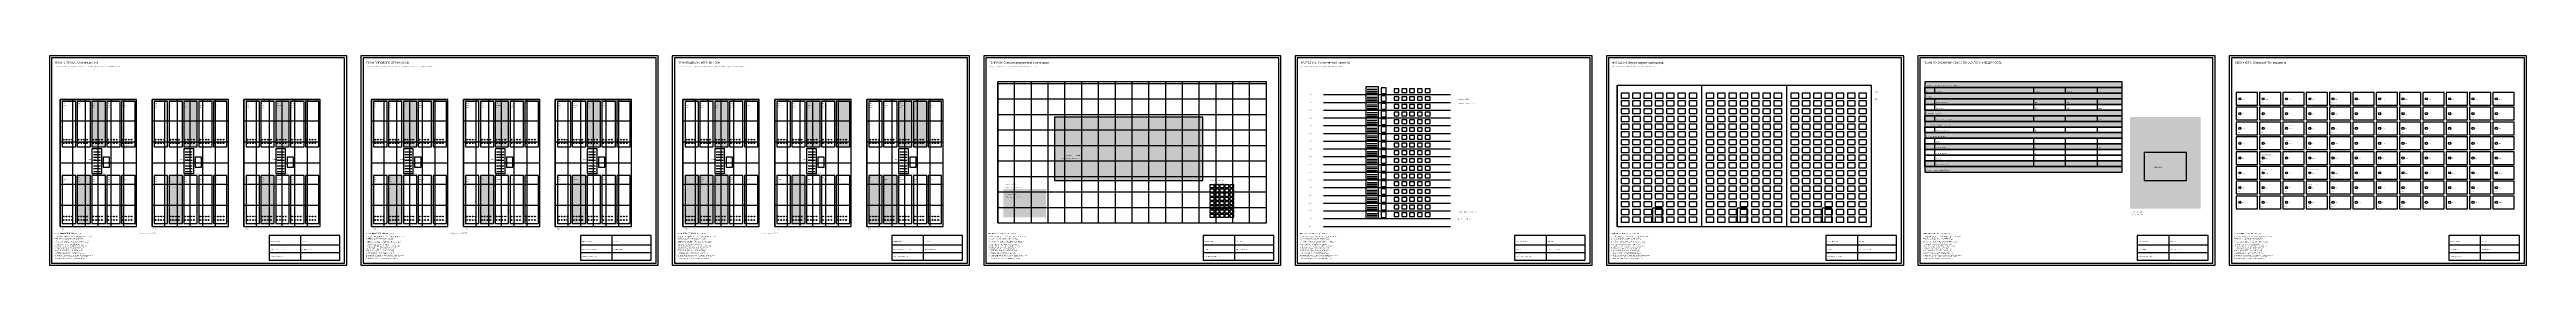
# Model space of a CAD drawing. Header units: millimetres. Extents: x 0 to 7008, y 0 to 594.
import ezdxf

# ---------------------------------------------------------------- set-up
doc = ezdxf.new("R2010")
doc.units = ezdxf.units.MM
for name, color, linetype in [('DIM', 3, 'Continuous'), ('GRAPH', 7, 'Continuous'), ('TABLE', 5, 'Continuous'), ('TABLE_FILL', 8, 'Continuous'), ('TEXT', 2, 'Continuous')]:
    doc.layers.add(name, color=color, linetype=linetype)
doc.styles.get("Standard").update_dxf_attribs({"font": 'arial.ttf'})

msp = doc.modelspace()

# ---------------------------------------------------------------- hatches: boundary and pattern name
at = {"layer": 'TABLE_FILL'}
for points in [[(5306, 504), (5864, 504), (5864, 520), (5306, 520)], [(5306, 488), (5864, 488), (5864, 504), (5306, 504)], [(120, 336), (158, 336), (158, 464), (120, 464)], [(380, 336), (418, 336), (418, 464), (380, 464)], [(640, 336), (678, 336), (678, 464), (640, 464)], [(1001, 336), (1039, 336), (1039, 464), (1001, 464)], [(1261, 336), (1299, 336), (1299, 464), (1261, 464)], [(1521, 336), (1559, 336), (1559, 464), (1521, 464)], [(1882, 336), (1920, 336), (1920, 464), (1882, 464)], [(2142, 336), (2180, 336), (2180, 464), (2142, 464)], [(2226, 336), (2264, 336), (2264, 464), (2226, 464)], [(2402, 336), (2440, 336), (2440, 464), (2402, 464)], [(2444, 336), (2482, 336), (2482, 464), (2444, 464)], [(5306, 472), (5864, 472), (5864, 488), (5306, 488)], [(5306, 456), (5864, 456), (5864, 472), (5306, 472)], [(5306, 424), (5864, 424), (5864, 440), (5306, 440)], [(5306, 408), (5864, 408), (5864, 424), (5306, 424)], [(2843, 240), (3263, 240), (3263, 420), (2843, 420)], [(5306, 392), (5864, 392), (5864, 408), (5306, 408)], [(5306, 360), (5864, 360), (5864, 376), (5306, 376)], [(5886, 160), (6086, 160), (6086, 420), (5886, 420)], [(5306, 328), (5864, 328), (5864, 344), (5306, 344)], [(5306, 280), (5864, 280), (5864, 296), (5306, 296)], [(78, 118), (116, 118), (116, 254), (78, 254)], [(338, 118), (376, 118), (376, 254), (338, 254)], [(598, 118), (636, 118), (636, 254), (598, 254)], [(959, 118), (997, 118), (997, 254), (959, 254)], [(1219, 118), (1257, 118), (1257, 254), (1219, 254)], [(1479, 118), (1517, 118), (1517, 254), (1479, 254)], [(1798, 118), (1836, 118), (1836, 254), (1798, 254)], [(1840, 118), (1878, 118), (1878, 254), (1840, 254)], [(1882, 118), (1920, 118), (1920, 254), (1882, 254)], [(2100, 118), (2138, 118), (2138, 254), (2100, 254)], [(2318, 118), (2356, 118), (2356, 254), (2318, 254)], [(2360, 118), (2398, 118), (2398, 254), (2360, 254)], [(2699, 136), (2819, 136), (2819, 216), (2699, 216)], [(5306, 264), (5864, 264), (5864, 280), (5306, 280)]]:
    msp.add_hatch(color=7, dxfattribs=at).paths.add_polyline_path(points)

# ---------------------------------------------------------------- linework, layer by layer
at = {"layer": 'GRAPH'}
for p, q in [((835, 588), (6, 588)), ((6, 588), (6, 6)), ((835, 6), (835, 588)), ((1716, 588), (887, 588)), ((887, 588), (887, 6)), ((1716, 6), (1716, 588)), ((2597, 588), (1768, 588)), ((1768, 588), (1768, 6)), ((2597, 6), (2597, 588)), ((3478, 588), (2649, 588)), ((2649, 588), (2649, 6)), ((3478, 6), (3478, 588)), ((4359, 588), (3530, 588)), ((3530, 588), (3530, 6)), ((4359, 6), (4359, 588)), ((5240, 588), (4411, 588)), ((4411, 588), (4411, 6)), ((5240, 6), (5240, 588)), ((6121, 588), (5292, 588)), ((5292, 588), (5292, 6)), ((6121, 6), (6121, 588)), ((7002, 588), (6173, 588)), ((6173, 588), (6173, 6)), ((7002, 6), (7002, 588)), ((3443, 520), (2683, 520)), ((2683, 520), (2683, 120)), ((2683, 120), (2683, 520)), ((2683, 516), (3443, 516)), ((2730.5, 120), (2730.5, 520)), ((2778, 120), (2778, 520)), ((2825.5, 120), (2825.5, 520)), ((2873, 120), (2873, 520)), ((2920.5, 120), (2920.5, 520)), ((2968, 120), (2968, 520)), ((3015.5, 120), (3015.5, 520)), ((3063, 120), (3063, 520)), ((3110.5, 120), (3110.5, 520)), ((3158, 120), (3158, 520)), ((3205.5, 120), (3205.5, 520)), ((3253, 120), (3253, 520)), ((3300.5, 120), (3300.5, 520)), ((3348, 120), (3348, 520)), ((3395.5, 120), (3395.5, 520)), ((3443, 120), (3443, 520)), ((3760, 506), (3724, 506)), ((3724, 506), (3724, 484)), ((3728, 499), (3756, 499)), ((3728, 494), (3756, 494)), ((3760, 484), (3760, 506)), ((3782, 503), (3768, 503)), ((3768, 503), (3768, 487)), ((3782, 487), (3782, 503)), ((3818, 500), (3804, 500)), ((3804, 500), (3804, 490)), ((3818, 490), (3818, 500)), ((3840, 500), (3826, 500)), ((3826, 500), (3826, 490)), ((3840, 490), (3840, 500)), ((3862, 500), (3848, 500)), ((3848, 500), (3848, 490)), ((3862, 490), (3862, 500)), ((3884, 500), (3870, 500)), ((3870, 500), (3870, 490)), ((3884, 490), (3884, 500)), ((3906, 500), (3892, 500)), ((3892, 500), (3892, 490)), ((3906, 490), (3906, 500)), ((5155, 510), (4435, 510)), ((4435, 510), (4435, 110)), ((4435, 110), (4435, 510)), ((4675, 110), (4675, 510)), ((4915, 110), (4915, 510)), ((5155, 110), (5155, 510)), ((30, 110), (30, 470)), ((30, 470), (246, 470)), ((246, 470), (30, 470)), ((30, 470), (30, 110)), ((74, 464), (36, 464)), ((36, 464), (36, 336)), ((66, 110), (66, 470)), ((74, 336), (74, 464)), ((116, 464), (78, 464)), ((78, 464), (78, 336)), ((102, 110), (102, 470)), ((116, 336), (116, 464)), ((158, 464), (120, 464)), ((120, 464), (120, 336)), ((138, 110), (138, 470)), ((158, 336), (158, 464)), ((200, 464), (162, 464)), ((162, 464), (162, 336)), ((174, 110), (174, 470)), ((200, 336), (200, 464)), ((242, 464), (204, 464)), ((204, 464), (204, 336)), ((210, 110), (210, 470)), ((242, 336), (242, 464)), ((246, 110), (246, 470)), ((246, 110), (246, 470)), ((290, 110), (290, 470)), ((290, 470), (506, 470)), ((506, 470), (290, 470)), ((290, 470), (290, 110)), ((334, 464), (296, 464)), ((296, 464), (296, 336)), ((326, 110), (326, 470)), ((334, 336), (334, 464)), ((376, 464), (338, 464)), ((338, 464), (338, 336)), ((362, 110), (362, 470)), ((376, 336), (376, 464)), ((418, 464), (380, 464)), ((380, 464), (380, 336)), ((398, 110), (398, 470)), ((418, 336), (418, 464)), ((460, 464), (422, 464)), ((422, 464), (422, 336)), ((434, 110), (434, 470)), ((460, 336), (460, 464)), ((502, 464), (464, 464)), ((464, 464), (464, 336)), ((470, 110), (470, 470)), ((502, 336), (502, 464)), ((506, 110), (506, 470)), ((506, 110), (506, 470)), ((550, 110), (550, 470)), ((550, 470), (766, 470)), ((766, 470), (550, 470)), ((550, 470), (550, 110)), ((594, 464), (556, 464)), ((556, 464), (556, 336)), ((586, 110), (586, 470)), ((594, 336), (594, 464)), ((636, 464), (598, 464)), ((598, 464), (598, 336)), ((622, 110), (622, 470)), ((636, 336), (636, 464)), ((678, 464), (640, 464)), ((640, 464), (640, 336)), ((658, 110), (658, 470)), ((678, 336), (678, 464)), ((720, 464), (682, 464)), ((682, 464), (682, 336)), ((694, 110), (694, 470)), ((720, 336), (720, 464)), ((762, 464), (724, 464)), ((724, 464), (724, 336)), ((730, 110), (730, 470)), ((762, 336), (762, 464)), ((766, 110), (766, 470)), ((766, 110), (766, 470)), ((911, 110), (911, 470)), ((911, 470), (1127, 470)), ((1127, 470), (911, 470)), ((911, 470), (911, 110)), ((955, 464), (917, 464)), ((917, 464), (917, 336)), ((947, 110), (947, 470)), ((955, 336), (955, 464)), ((997, 464), (959, 464)), ((959, 464), (959, 336)), ((983, 110), (983, 470)), ((997, 336), (997, 464)), ((1039, 464), (1001, 464)), ((1001, 464), (1001, 336)), ((1019, 110), (1019, 470)), ((1039, 336), (1039, 464)), ((1081, 464), (1043, 464)), ((1043, 464), (1043, 336)), ((1055, 110), (1055, 470)), ((1081, 336), (1081, 464)), ((1123, 464), (1085, 464)), ((1085, 464), (1085, 336)), ((1091, 110), (1091, 470)), ((1123, 336), (1123, 464)), ((1127, 110), (1127, 470)), ((1127, 110), (1127, 470)), ((1171, 110), (1171, 470)), ((1171, 470), (1387, 470)), ((1387, 470), (1171, 470)), ((1171, 470), (1171, 110)), ((1215, 464), (1177, 464)), ((1177, 464), (1177, 336)), ((1207, 110), (1207, 470)), ((1215, 336), (1215, 464)), ((1257, 464), (1219, 464)), ((1219, 464), (1219, 336)), ((1243, 110), (1243, 470)), ((1257, 336), (1257, 464)), ((1299, 464), (1261, 464)), ((1261, 464), (1261, 336)), ((1279, 110), (1279, 470)), ((1299, 336), (1299, 464)), ((1341, 464), (1303, 464)), ((1303, 464), (1303, 336)), ((1315, 110), (1315, 470)), ((1341, 336), (1341, 464)), ((1383, 464), (1345, 464)), ((1345, 464), (1345, 336)), ((1351, 110), (1351, 470)), ((1383, 336), (1383, 464)), ((1387, 110), (1387, 470)), ((1387, 110), (1387, 470)), ((1431, 110), (1431, 470)), ((1431, 470), (1647, 470)), ((1647, 470), (1431, 470)), ((1431, 470), (1431, 110)), ((1475, 464), (1437, 464)), ((1437, 464), (1437, 336)), ((1467, 110), (1467, 470)), ((1475, 336), (1475, 464)), ((1517, 464), (1479, 464)), ((1479, 464), (1479, 336)), ((1503, 110), (1503, 470)), ((1517, 336), (1517, 464)), ((1559, 464), (1521, 464)), ((1521, 464), (1521, 336)), ((1539, 110), (1539, 470)), ((1559, 336), (1559, 464)), ((1601, 464), (1563, 464)), ((1563, 464), (1563, 336)), ((1575, 110), (1575, 470)), ((1601, 336), (1601, 464)), ((1643, 464), (1605, 464)), ((1605, 464), (1605, 336)), ((1611, 110), (1611, 470)), ((1643, 336), (1643, 464)), ((1647, 110), (1647, 470)), ((1647, 110), (1647, 470)), ((1792, 110), (1792, 470)), ((1792, 470), (2008, 470)), ((2008, 470), (1792, 470)), ((1792, 470), (1792, 110)), ((1836, 464), (1798, 464)), ((1798, 464), (1798, 336)), ((1828, 110), (1828, 470)), ((1836, 336), (1836, 464)), ((1878, 464), (1840, 464)), ((1840, 464), (1840, 336)), ((1864, 110), (1864, 470)), ((1878, 336), (1878, 464)), ((1920, 464), (1882, 464)), ((1882, 464), (1882, 336)), ((1900, 110), (1900, 470)), ((1920, 336), (1920, 464)), ((1962, 464), (1924, 464)), ((1924, 464), (1924, 336)), ((1936, 110), (1936, 470)), ((1962, 336), (1962, 464)), ((2004, 464), (1966, 464)), ((1966, 464), (1966, 336)), ((1972, 110), (1972, 470)), ((2004, 336), (2004, 464)), ((2008, 110), (2008, 470)), ((2008, 110), (2008, 470)), ((2052, 110), (2052, 470)), ((2052, 470), (2268, 470)), ((2268, 470), (2052, 470)), ((2052, 470), (2052, 110)), ((2096, 464), (2058, 464)), ((2058, 464), (2058, 336)), ((2088, 110), (2088, 470)), ((2096, 336), (2096, 464)), ((2138, 464), (2100, 464)), ((2100, 464), (2100, 336)), ((2124, 110), (2124, 470)), ((2138, 336), (2138, 464)), ((2180, 464), (2142, 464)), ((2142, 464), (2142, 336)), ((2160, 110), (2160, 470)), ((2180, 336), (2180, 464)), ((2222, 464), (2184, 464)), ((2184, 464), (2184, 336)), ((2196, 110), (2196, 470)), ((2222, 336), (2222, 464)), ((2264, 464), (2226, 464)), ((2226, 464), (2226, 336)), ((2232, 110), (2232, 470)), ((2264, 336), (2264, 464)), ((2268, 110), (2268, 470)), ((2268, 110), (2268, 470)), ((2312, 110), (2312, 470)), ((2312, 470), (2528, 470)), ((2528, 470), (2312, 470)), ((2312, 470), (2312, 110)), ((2356, 464), (2318, 464)), ((2318, 464), (2318, 336)), ((2348, 110), (2348, 470)), ((2356, 336), (2356, 464)), ((2398, 464), (2360, 464)), ((2360, 464), (2360, 336)), ((2384, 110), (2384, 470)), ((2398, 336), (2398, 464)), ((2440, 464), (2402, 464)), ((2402, 464), (2402, 336)), ((2420, 110), (2420, 470)), ((2440, 336), (2440, 464)), ((2482, 464), (2444, 464)), ((2444, 464), (2444, 336)), ((2456, 110), (2456, 470)), ((2482, 336), (2482, 464)), ((2524, 464), (2486, 464)), ((2486, 464), (2486, 336)), ((2492, 110), (2492, 470)), ((2524, 336), (2524, 464)), ((2528, 110), (2528, 470)), ((2528, 110), (2528, 470)), ((2683, 472), (3443, 472)), ((2683, 428), (3443, 428)), ((3604, 484), (3964, 484)), ((3604, 462), (3964, 462)), ((3604, 440), (3964, 440)), ((3760, 484), (3724, 484)), ((3724, 484), (3724, 462)), ((3724, 484), (3760, 484)), ((3760, 462), (3724, 462)), ((3724, 462), (3724, 440)), ((3724, 462), (3760, 462)), ((3760, 440), (3724, 440)), ((3724, 440), (3724, 418)), ((3724, 440), (3760, 440)), ((3728, 489), (3756, 489)), ((3728, 477), (3756, 477)), ((3728, 472), (3756, 472)), ((3728, 467), (3756, 467)), ((3728, 455), (3756, 455)), ((3728, 450), (3756, 450)), ((3728, 445), (3756, 445)), ((3728, 433), (3756, 433)), ((3728, 428), (3756, 428)), ((3728, 423), (3756, 423)), ((3760, 462), (3760, 484)), ((3760, 440), (3760, 462)), ((3760, 418), (3760, 440)), ((3768, 487), (3782, 487)), ((3782, 481), (3768, 481)), ((3768, 481), (3768, 465)), ((3768, 465), (3782, 465)), ((3782, 459), (3768, 459)), ((3768, 459), (3768, 443)), ((3768, 443), (3782, 443)), ((3782, 437), (3768, 437)), ((3768, 437), (3768, 421)), ((3768, 421), (3782, 421)), ((3782, 465), (3782, 481)), ((3782, 443), (3782, 459)), ((3782, 421), (3782, 437)), ((3804, 490), (3818, 490)), ((3818, 478), (3804, 478)), ((3804, 478), (3804, 468)), ((3804, 468), (3818, 468)), ((3818, 456), (3804, 456)), ((3804, 456), (3804, 446)), ((3804, 446), (3818, 446)), ((3818, 434), (3804, 434)), ((3804, 434), (3804, 424)), ((3804, 424), (3818, 424)), ((3818, 468), (3818, 478)), ((3818, 446), (3818, 456)), ((3818, 424), (3818, 434)), ((3826, 490), (3840, 490)), ((3840, 478), (3826, 478)), ((3826, 478), (3826, 468)), ((3826, 468), (3840, 468)), ((3840, 456), (3826, 456)), ((3826, 456), (3826, 446)), ((3826, 446), (3840, 446)), ((3840, 434), (3826, 434)), ((3826, 434), (3826, 424)), ((3826, 424), (3840, 424)), ((3840, 468), (3840, 478)), ((3840, 446), (3840, 456)), ((3840, 424), (3840, 434)), ((3848, 490), (3862, 490)), ((3862, 478), (3848, 478)), ((3848, 478), (3848, 468)), ((3848, 468), (3862, 468)), ((3862, 456), (3848, 456)), ((3848, 456), (3848, 446)), ((3848, 446), (3862, 446)), ((3862, 434), (3848, 434)), ((3848, 434), (3848, 424)), ((3848, 424), (3862, 424)), ((3862, 468), (3862, 478)), ((3862, 446), (3862, 456)), ((3862, 424), (3862, 434)), ((3870, 490), (3884, 490)), ((3884, 478), (3870, 478)), ((3870, 478), (3870, 468)), ((3870, 468), (3884, 468)), ((3884, 456), (3870, 456)), ((3870, 456), (3870, 446)), ((3870, 446), (3884, 446)), ((3884, 434), (3870, 434)), ((3870, 434), (3870, 424)), ((3870, 424), (3884, 424)), ((3884, 468), (3884, 478)), ((3884, 446), (3884, 456)), ((3884, 424), (3884, 434)), ((3892, 490), (3906, 490)), ((3906, 478), (3892, 478)), ((3892, 478), (3892, 468)), ((3892, 468), (3906, 468)), ((3906, 456), (3892, 456)), ((3892, 456), (3892, 446)), ((3892, 446), (3906, 446)), ((3906, 434), (3892, 434)), ((3892, 434), (3892, 424)), ((3892, 424), (3906, 424)), ((3906, 468), (3906, 478)), ((3906, 446), (3906, 456)), ((3906, 424), (3906, 434)), ((4469, 488), (4447, 488)), ((4447, 488), (4447, 474)), ((4447, 474), (4469, 474)), ((4469, 466), (4447, 466)), ((4447, 466), (4447, 452)), ((4447, 452), (4469, 452)), ((4469, 444), (4447, 444)), ((4447, 444), (4447, 430)), ((4447, 430), (4469, 430)), ((4469, 422), (4447, 422)), ((4447, 422), (4447, 408)), ((4469, 474), (4469, 488)), ((4469, 452), (4469, 466)), ((4469, 430), (4469, 444)), ((4469, 408), (4469, 422)), ((4501, 488), (4479, 488)), ((4479, 488), (4479, 474)), ((4479, 474), (4501, 474)), ((4501, 466), (4479, 466)), ((4479, 466), (4479, 452)), ((4479, 452), (4501, 452)), ((4501, 444), (4479, 444)), ((4479, 444), (4479, 430)), ((4479, 430), (4501, 430)), ((4501, 422), (4479, 422)), ((4479, 422), (4479, 408)), ((4501, 474), (4501, 488)), ((4501, 452), (4501, 466)), ((4501, 430), (4501, 444)), ((4501, 408), (4501, 422)), ((4533, 488), (4511, 488)), ((4511, 488), (4511, 474)), ((4511, 474), (4533, 474)), ((4533, 466), (4511, 466)), ((4511, 466), (4511, 452)), ((4511, 452), (4533, 452)), ((4533, 444), (4511, 444)), ((4511, 444), (4511, 430)), ((4511, 430), (4533, 430)), ((4533, 422), (4511, 422)), ((4511, 422), (4511, 408)), ((4533, 474), (4533, 488)), ((4533, 452), (4533, 466)), ((4533, 430), (4533, 444)), ((4533, 408), (4533, 422)), ((4565, 488), (4543, 488)), ((4543, 488), (4543, 474)), ((4543, 474), (4565, 474)), ((4565, 466), (4543, 466)), ((4543, 466), (4543, 452)), ((4543, 452), (4565, 452)), ((4565, 444), (4543, 444)), ((4543, 444), (4543, 430)), ((4543, 430), (4565, 430)), ((4565, 422), (4543, 422)), ((4543, 422), (4543, 408)), ((4565, 474), (4565, 488)), ((4565, 452), (4565, 466)), ((4565, 430), (4565, 444)), ((4565, 408), (4565, 422)), ((4597, 488), (4575, 488)), ((4575, 488), (4575, 474)), ((4575, 474), (4597, 474)), ((4597, 466), (4575, 466)), ((4575, 466), (4575, 452)), ((4575, 452), (4597, 452)), ((4597, 444), (4575, 444)), ((4575, 444), (4575, 430)), ((4575, 430), (4597, 430)), ((4597, 422), (4575, 422)), ((4575, 422), (4575, 408)), ((4597, 474), (4597, 488)), ((4597, 452), (4597, 466)), ((4597, 430), (4597, 444)), ((4597, 408), (4597, 422)), ((4629, 488), (4607, 488)), ((4607, 488), (4607, 474)), ((4607, 474), (4629, 474)), ((4629, 466), (4607, 466)), ((4607, 466), (4607, 452)), ((4607, 452), (4629, 452)), ((4629, 444), (4607, 444)), ((4607, 444), (4607, 430)), ((4607, 430), (4629, 430)), ((4629, 422), (4607, 422)), ((4607, 422), (4607, 408)), ((4629, 474), (4629, 488)), ((4629, 452), (4629, 466)), ((4629, 430), (4629, 444)), ((4629, 408), (4629, 422)), ((4661, 488), (4639, 488)), ((4639, 488), (4639, 474)), ((4639, 474), (4661, 474)), ((4661, 466), (4639, 466)), ((4639, 466), (4639, 452)), ((4639, 452), (4661, 452)), ((4661, 444), (4639, 444)), ((4639, 444), (4639, 430)), ((4639, 430), (4661, 430)), ((4661, 422), (4639, 422)), ((4639, 422), (4639, 408)), ((4661, 474), (4661, 488)), ((4661, 452), (4661, 466)), ((4661, 430), (4661, 444)), ((4661, 408), (4661, 422)), ((4709, 488), (4687, 488)), ((4687, 488), (4687, 474)), ((4687, 474), (4709, 474)), ((4709, 466), (4687, 466)), ((4687, 466), (4687, 452)), ((4687, 452), (4709, 452)), ((4709, 444), (4687, 444)), ((4687, 444), (4687, 430)), ((4687, 430), (4709, 430)), ((4709, 422), (4687, 422)), ((4687, 422), (4687, 408)), ((4709, 474), (4709, 488)), ((4709, 452), (4709, 466)), ((4709, 430), (4709, 444)), ((4709, 408), (4709, 422)), ((4741, 488), (4719, 488)), ((4719, 488), (4719, 474)), ((4719, 474), (4741, 474)), ((4741, 466), (4719, 466)), ((4719, 466), (4719, 452)), ((4719, 452), (4741, 452)), ((4741, 444), (4719, 444)), ((4719, 444), (4719, 430)), ((4719, 430), (4741, 430)), ((4741, 422), (4719, 422)), ((4719, 422), (4719, 408)), ((4741, 474), (4741, 488)), ((4741, 452), (4741, 466)), ((4741, 430), (4741, 444)), ((4741, 408), (4741, 422)), ((4773, 488), (4751, 488)), ((4751, 488), (4751, 474)), ((4751, 474), (4773, 474)), ((4773, 466), (4751, 466)), ((4751, 466), (4751, 452)), ((4751, 452), (4773, 452)), ((4773, 444), (4751, 444)), ((4751, 444), (4751, 430)), ((4751, 430), (4773, 430)), ((4773, 422), (4751, 422)), ((4751, 422), (4751, 408)), ((4773, 474), (4773, 488)), ((4773, 452), (4773, 466)), ((4773, 430), (4773, 444)), ((4773, 408), (4773, 422)), ((4805, 488), (4783, 488)), ((4783, 488), (4783, 474)), ((4783, 474), (4805, 474)), ((4805, 466), (4783, 466)), ((4783, 466), (4783, 452)), ((4783, 452), (4805, 452)), ((4805, 444), (4783, 444)), ((4783, 444), (4783, 430)), ((4783, 430), (4805, 430)), ((4805, 422), (4783, 422)), ((4783, 422), (4783, 408)), ((4805, 474), (4805, 488)), ((4805, 452), (4805, 466)), ((4805, 430), (4805, 444)), ((4805, 408), (4805, 422)), ((4837, 488), (4815, 488)), ((4815, 488), (4815, 474)), ((4815, 474), (4837, 474)), ((4837, 466), (4815, 466)), ((4815, 466), (4815, 452)), ((4815, 452), (4837, 452)), ((4837, 444), (4815, 444)), ((4815, 444), (4815, 430)), ((4815, 430), (4837, 430)), ((4837, 422), (4815, 422)), ((4815, 422), (4815, 408)), ((4837, 474), (4837, 488)), ((4837, 452), (4837, 466)), ((4837, 430), (4837, 444)), ((4837, 408), (4837, 422)), ((4869, 488), (4847, 488)), ((4847, 488), (4847, 474)), ((4847, 474), (4869, 474)), ((4869, 466), (4847, 466)), ((4847, 466), (4847, 452)), ((4847, 452), (4869, 452)), ((4869, 444), (4847, 444)), ((4847, 444), (4847, 430)), ((4847, 430), (4869, 430)), ((4869, 422), (4847, 422)), ((4847, 422), (4847, 408)), ((4869, 474), (4869, 488)), ((4869, 452), (4869, 466)), ((4869, 430), (4869, 444)), ((4869, 408), (4869, 422)), ((4901, 488), (4879, 488)), ((4879, 488), (4879, 474)), ((4879, 474), (4901, 474)), ((4901, 466), (4879, 466)), ((4879, 466), (4879, 452)), ((4879, 452), (4901, 452)), ((4901, 444), (4879, 444)), ((4879, 444), (4879, 430)), ((4879, 430), (4901, 430)), ((4901, 422), (4879, 422)), ((4879, 422), (4879, 408)), ((4901, 474), (4901, 488)), ((4901, 452), (4901, 466)), ((4901, 430), (4901, 444)), ((4901, 408), (4901, 422)), ((4949, 488), (4927, 488)), ((4927, 488), (4927, 474)), ((4927, 474), (4949, 474)), ((4949, 466), (4927, 466)), ((4927, 466), (4927, 452)), ((4927, 452), (4949, 452)), ((4949, 444), (4927, 444)), ((4927, 444), (4927, 430)), ((4927, 430), (4949, 430)), ((4949, 422), (4927, 422)), ((4927, 422), (4927, 408)), ((4949, 474), (4949, 488)), ((4949, 452), (4949, 466)), ((4949, 430), (4949, 444)), ((4949, 408), (4949, 422)), ((4981, 488), (4959, 488)), ((4959, 488), (4959, 474)), ((4959, 474), (4981, 474)), ((4981, 466), (4959, 466)), ((4959, 466), (4959, 452)), ((4959, 452), (4981, 452)), ((4981, 444), (4959, 444)), ((4959, 444), (4959, 430)), ((4959, 430), (4981, 430)), ((4981, 422), (4959, 422)), ((4959, 422), (4959, 408)), ((4981, 474), (4981, 488)), ((4981, 452), (4981, 466)), ((4981, 430), (4981, 444)), ((4981, 408), (4981, 422)), ((5013, 488), (4991, 488)), ((4991, 488), (4991, 474)), ((4991, 474), (5013, 474)), ((5013, 466), (4991, 466)), ((4991, 466), (4991, 452)), ((4991, 452), (5013, 452)), ((5013, 444), (4991, 444)), ((4991, 444), (4991, 430)), ((4991, 430), (5013, 430)), ((5013, 422), (4991, 422)), ((4991, 422), (4991, 408)), ((5013, 474), (5013, 488)), ((5013, 452), (5013, 466)), ((5013, 430), (5013, 444)), ((5013, 408), (5013, 422)), ((5045, 488), (5023, 488)), ((5023, 488), (5023, 474)), ((5023, 474), (5045, 474)), ((5045, 466), (5023, 466)), ((5023, 466), (5023, 452)), ((5023, 452), (5045, 452)), ((5045, 444), (5023, 444)), ((5023, 444), (5023, 430)), ((5023, 430), (5045, 430)), ((5045, 422), (5023, 422)), ((5023, 422), (5023, 408)), ((5045, 474), (5045, 488)), ((5045, 452), (5045, 466)), ((5045, 430), (5045, 444)), ((5045, 408), (5045, 422)), ((5077, 488), (5055, 488)), ((5055, 488), (5055, 474)), ((5055, 474), (5077, 474)), ((5077, 466), (5055, 466)), ((5055, 466), (5055, 452)), ((5055, 452), (5077, 452)), ((5077, 444), (5055, 444)), ((5055, 444), (5055, 430)), ((5055, 430), (5077, 430)), ((5077, 422), (5055, 422)), ((5055, 422), (5055, 408)), ((5077, 474), (5077, 488)), ((5077, 452), (5077, 466)), ((5077, 430), (5077, 444)), ((5077, 408), (5077, 422)), ((5109, 488), (5087, 488)), ((5087, 488), (5087, 474)), ((5087, 474), (5109, 474)), ((5109, 466), (5087, 466)), ((5087, 466), (5087, 452)), ((5087, 452), (5109, 452)), ((5109, 444), (5087, 444)), ((5087, 444), (5087, 430)), ((5087, 430), (5109, 430)), ((5109, 422), (5087, 422)), ((5087, 422), (5087, 408)), ((5109, 474), (5109, 488)), ((5109, 452), (5109, 466)), ((5109, 430), (5109, 444)), ((5109, 408), (5109, 422)), ((5141, 488), (5119, 488)), ((5119, 488), (5119, 474)), ((5119, 474), (5141, 474)), ((5141, 466), (5119, 466)), ((5119, 466), (5119, 452)), ((5119, 452), (5141, 452)), ((5141, 444), (5119, 444)), ((5119, 444), (5119, 430)), ((5119, 430), (5141, 430)), ((5141, 422), (5119, 422)), ((5119, 422), (5119, 408)), ((5141, 474), (5141, 488)), ((5141, 452), (5141, 466)), ((5141, 430), (5141, 444)), ((5141, 408), (5141, 422)), ((6247, 490), (6187, 490)), ((6187, 490), (6187, 454)), ((6187, 454), (6247, 454)), ((6247, 448), (6187, 448)), ((6187, 448), (6187, 412)), ((6247, 454), (6247, 490)), ((6247, 412), (6247, 448)), ((6313, 490), (6253, 490)), ((6253, 490), (6253, 454)), ((6253, 454), (6313, 454)), ((6313, 448), (6253, 448)), ((6253, 448), (6253, 412)), ((6313, 454), (6313, 490)), ((6313, 412), (6313, 448)), ((6379, 490), (6319, 490)), ((6319, 490), (6319, 454)), ((6319, 454), (6379, 454)), ((6379, 448), (6319, 448)), ((6319, 448), (6319, 412)), ((6379, 454), (6379, 490)), ((6379, 412), (6379, 448)), ((6445, 490), (6385, 490)), ((6385, 490), (6385, 454)), ((6385, 454), (6445, 454)), ((6445, 448), (6385, 448)), ((6385, 448), (6385, 412)), ((6445, 454), (6445, 490)), ((6445, 412), (6445, 448)), ((6511, 490), (6451, 490)), ((6451, 490), (6451, 454)), ((6451, 454), (6511, 454)), ((6511, 448), (6451, 448)), ((6451, 448), (6451, 412)), ((6511, 454), (6511, 490)), ((6511, 412), (6511, 448)), ((6577, 490), (6517, 490)), ((6517, 490), (6517, 454)), ((6517, 454), (6577, 454)), ((6577, 448), (6517, 448)), ((6517, 448), (6517, 412)), ((6577, 454), (6577, 490)), ((6577, 412), (6577, 448)), ((6643, 490), (6583, 490)), ((6583, 490), (6583, 454)), ((6583, 454), (6643, 454)), ((6643, 448), (6583, 448)), ((6583, 448), (6583, 412)), ((6643, 454), (6643, 490)), ((6643, 412), (6643, 448)), ((6709, 490), (6649, 490)), ((6649, 490), (6649, 454)), ((6649, 454), (6709, 454)), ((6709, 448), (6649, 448)), ((6649, 448), (6649, 412)), ((6709, 454), (6709, 490)), ((6709, 412), (6709, 448)), ((6775, 490), (6715, 490)), ((6715, 490), (6715, 454)), ((6715, 454), (6775, 454)), ((6775, 448), (6715, 448)), ((6715, 448), (6715, 412)), ((6775, 454), (6775, 490)), ((6775, 412), (6775, 448)), ((6841, 490), (6781, 490)), ((6781, 490), (6781, 454)), ((6781, 454), (6841, 454)), ((6841, 448), (6781, 448)), ((6781, 448), (6781, 412)), ((6841, 454), (6841, 490)), ((6841, 412), (6841, 448)), ((6907, 490), (6847, 490)), ((6847, 490), (6847, 454)), ((6847, 454), (6907, 454)), ((6907, 448), (6847, 448)), ((6847, 448), (6847, 412)), ((6907, 454), (6907, 490)), ((6907, 412), (6907, 448)), ((6973, 490), (6913, 490)), ((6913, 490), (6913, 454)), ((6913, 454), (6973, 454)), ((6973, 448), (6913, 448)), ((6913, 448), (6913, 412)), ((6973, 454), (6973, 490)), ((6973, 412), (6973, 448)), ((30, 410), (246, 410)), ((290, 410), (506, 410)), ((550, 410), (766, 410)), ((911, 410), (1127, 410)), ((1171, 410), (1387, 410)), ((1431, 410), (1647, 410)), ((1792, 410), (2008, 410)), ((2052, 410), (2268, 410)), ((2312, 410), (2528, 410)), ((2683, 384), (3443, 384)), ((3263, 420), (2843, 420)), ((2843, 420), (2843, 240)), ((3263, 240), (3263, 420)), ((3604, 418), (3964, 418)), ((3604, 396), (3964, 396)), ((3604, 374), (3964, 374)), ((3604, 352), (3964, 352)), ((3760, 418), (3724, 418)), ((3724, 418), (3724, 396)), ((3724, 418), (3760, 418)), ((3760, 396), (3724, 396)), ((3724, 396), (3724, 374)), ((3724, 396), (3760, 396)), ((3760, 374), (3724, 374)), ((3724, 374), (3724, 352)), ((3724, 374), (3760, 374)), ((3760, 352), (3724, 352)), ((3724, 352), (3724, 330)), ((3724, 352), (3760, 352)), ((3728, 411), (3756, 411)), ((3728, 406), (3756, 406)), ((3728, 401), (3756, 401)), ((3728, 389), (3756, 389)), ((3728, 384), (3756, 384)), ((3728, 379), (3756, 379)), ((3728, 367), (3756, 367)), ((3728, 362), (3756, 362)), ((3728, 357), (3756, 357)), ((3760, 396), (3760, 418)), ((3760, 374), (3760, 396)), ((3760, 352), (3760, 374)), ((3760, 330), (3760, 352)), ((3782, 415), (3768, 415)), ((3768, 415), (3768, 399)), ((3768, 399), (3782, 399)), ((3782, 393), (3768, 393)), ((3768, 393), (3768, 377)), ((3768, 377), (3782, 377)), ((3782, 371), (3768, 371)), ((3768, 371), (3768, 355)), ((3768, 355), (3782, 355)), ((3782, 399), (3782, 415)), ((3782, 377), (3782, 393)), ((3782, 355), (3782, 371)), ((3818, 412), (3804, 412)), ((3804, 412), (3804, 402)), ((3804, 402), (3818, 402)), ((3818, 390), (3804, 390)), ((3804, 390), (3804, 380)), ((3804, 380), (3818, 380)), ((3818, 368), (3804, 368)), ((3804, 368), (3804, 358)), ((3804, 358), (3818, 358)), ((3818, 402), (3818, 412)), ((3818, 380), (3818, 390)), ((3818, 358), (3818, 368)), ((3840, 412), (3826, 412)), ((3826, 412), (3826, 402)), ((3826, 402), (3840, 402)), ((3840, 390), (3826, 390)), ((3826, 390), (3826, 380)), ((3826, 380), (3840, 380)), ((3840, 368), (3826, 368)), ((3826, 368), (3826, 358)), ((3826, 358), (3840, 358)), ((3840, 402), (3840, 412)), ((3840, 380), (3840, 390)), ((3840, 358), (3840, 368)), ((3862, 412), (3848, 412)), ((3848, 412), (3848, 402)), ((3848, 402), (3862, 402)), ((3862, 390), (3848, 390)), ((3848, 390), (3848, 380)), ((3848, 380), (3862, 380)), ((3862, 368), (3848, 368)), ((3848, 368), (3848, 358)), ((3848, 358), (3862, 358)), ((3862, 402), (3862, 412)), ((3862, 380), (3862, 390)), ((3862, 358), (3862, 368)), ((3884, 412), (3870, 412)), ((3870, 412), (3870, 402)), ((3870, 402), (3884, 402)), ((3884, 390), (3870, 390)), ((3870, 390), (3870, 380)), ((3870, 380), (3884, 380)), ((3884, 368), (3870, 368)), ((3870, 368), (3870, 358)), ((3870, 358), (3884, 358)), ((3884, 402), (3884, 412)), ((3884, 380), (3884, 390)), ((3884, 358), (3884, 368)), ((3906, 412), (3892, 412)), ((3892, 412), (3892, 402)), ((3892, 402), (3906, 402)), ((3906, 390), (3892, 390)), ((3892, 390), (3892, 380)), ((3892, 380), (3906, 380)), ((3906, 368), (3892, 368)), ((3892, 368), (3892, 358)), ((3892, 358), (3906, 358)), ((3906, 402), (3906, 412)), ((3906, 380), (3906, 390)), ((3906, 358), (3906, 368)), ((4447, 408), (4469, 408)), ((4469, 400), (4447, 400)), ((4447, 400), (4447, 386)), ((4447, 386), (4469, 386)), ((4469, 378), (4447, 378)), ((4447, 378), (4447, 364)), ((4447, 364), (4469, 364)), ((4469, 356), (4447, 356)), ((4447, 356), (4447, 342)), ((4469, 386), (4469, 400)), ((4469, 364), (4469, 378)), ((4469, 342), (4469, 356)), ((4479, 408), (4501, 408)), ((4501, 400), (4479, 400)), ((4479, 400), (4479, 386)), ((4479, 386), (4501, 386)), ((4501, 378), (4479, 378)), ((4479, 378), (4479, 364)), ((4479, 364), (4501, 364)), ((4501, 356), (4479, 356)), ((4479, 356), (4479, 342)), ((4501, 386), (4501, 400)), ((4501, 364), (4501, 378)), ((4501, 342), (4501, 356)), ((4511, 408), (4533, 408)), ((4533, 400), (4511, 400)), ((4511, 400), (4511, 386)), ((4511, 386), (4533, 386)), ((4533, 378), (4511, 378)), ((4511, 378), (4511, 364)), ((4511, 364), (4533, 364)), ((4533, 356), (4511, 356)), ((4511, 356), (4511, 342)), ((4533, 386), (4533, 400)), ((4533, 364), (4533, 378)), ((4533, 342), (4533, 356)), ((4543, 408), (4565, 408)), ((4565, 400), (4543, 400)), ((4543, 400), (4543, 386)), ((4543, 386), (4565, 386)), ((4565, 378), (4543, 378)), ((4543, 378), (4543, 364)), ((4543, 364), (4565, 364)), ((4565, 356), (4543, 356)), ((4543, 356), (4543, 342)), ((4565, 386), (4565, 400)), ((4565, 364), (4565, 378)), ((4565, 342), (4565, 356)), ((4575, 408), (4597, 408)), ((4597, 400), (4575, 400)), ((4575, 400), (4575, 386)), ((4575, 386), (4597, 386)), ((4597, 378), (4575, 378)), ((4575, 378), (4575, 364)), ((4575, 364), (4597, 364)), ((4597, 356), (4575, 356)), ((4575, 356), (4575, 342)), ((4597, 386), (4597, 400)), ((4597, 364), (4597, 378)), ((4597, 342), (4597, 356)), ((4607, 408), (4629, 408)), ((4629, 400), (4607, 400)), ((4607, 400), (4607, 386)), ((4607, 386), (4629, 386)), ((4629, 378), (4607, 378)), ((4607, 378), (4607, 364)), ((4607, 364), (4629, 364)), ((4629, 356), (4607, 356)), ((4607, 356), (4607, 342)), ((4629, 386), (4629, 400)), ((4629, 364), (4629, 378)), ((4629, 342), (4629, 356)), ((4639, 408), (4661, 408)), ((4661, 400), (4639, 400)), ((4639, 400), (4639, 386)), ((4639, 386), (4661, 386)), ((4661, 378), (4639, 378)), ((4639, 378), (4639, 364)), ((4639, 364), (4661, 364)), ((4661, 356), (4639, 356)), ((4639, 356), (4639, 342)), ((4661, 386), (4661, 400)), ((4661, 364), (4661, 378)), ((4661, 342), (4661, 356)), ((4687, 408), (4709, 408)), ((4709, 400), (4687, 400)), ((4687, 400), (4687, 386)), ((4687, 386), (4709, 386)), ((4709, 378), (4687, 378)), ((4687, 378), (4687, 364)), ((4687, 364), (4709, 364)), ((4709, 356), (4687, 356)), ((4687, 356), (4687, 342)), ((4709, 386), (4709, 400)), ((4709, 364), (4709, 378)), ((4709, 342), (4709, 356)), ((4719, 408), (4741, 408)), ((4741, 400), (4719, 400)), ((4719, 400), (4719, 386)), ((4719, 386), (4741, 386)), ((4741, 378), (4719, 378)), ((4719, 378), (4719, 364)), ((4719, 364), (4741, 364)), ((4741, 356), (4719, 356)), ((4719, 356), (4719, 342)), ((4741, 386), (4741, 400)), ((4741, 364), (4741, 378)), ((4741, 342), (4741, 356)), ((4751, 408), (4773, 408)), ((4773, 400), (4751, 400)), ((4751, 400), (4751, 386)), ((4751, 386), (4773, 386)), ((4773, 378), (4751, 378)), ((4751, 378), (4751, 364)), ((4751, 364), (4773, 364)), ((4773, 356), (4751, 356)), ((4751, 356), (4751, 342)), ((4773, 386), (4773, 400)), ((4773, 364), (4773, 378)), ((4773, 342), (4773, 356)), ((4783, 408), (4805, 408)), ((4805, 400), (4783, 400)), ((4783, 400), (4783, 386)), ((4783, 386), (4805, 386)), ((4805, 378), (4783, 378)), ((4783, 378), (4783, 364)), ((4783, 364), (4805, 364)), ((4805, 356), (4783, 356)), ((4783, 356), (4783, 342)), ((4805, 386), (4805, 400)), ((4805, 364), (4805, 378)), ((4805, 342), (4805, 356)), ((4815, 408), (4837, 408)), ((4837, 400), (4815, 400)), ((4815, 400), (4815, 386)), ((4815, 386), (4837, 386)), ((4837, 378), (4815, 378)), ((4815, 378), (4815, 364)), ((4815, 364), (4837, 364)), ((4837, 356), (4815, 356)), ((4815, 356), (4815, 342)), ((4837, 386), (4837, 400)), ((4837, 364), (4837, 378)), ((4837, 342), (4837, 356)), ((4847, 408), (4869, 408)), ((4869, 400), (4847, 400)), ((4847, 400), (4847, 386)), ((4847, 386), (4869, 386)), ((4869, 378), (4847, 378)), ((4847, 378), (4847, 364)), ((4847, 364), (4869, 364)), ((4869, 356), (4847, 356)), ((4847, 356), (4847, 342)), ((4869, 386), (4869, 400)), ((4869, 364), (4869, 378)), ((4869, 342), (4869, 356)), ((4879, 408), (4901, 408)), ((4901, 400), (4879, 400)), ((4879, 400), (4879, 386)), ((4879, 386), (4901, 386)), ((4901, 378), (4879, 378)), ((4879, 378), (4879, 364)), ((4879, 364), (4901, 364)), ((4901, 356), (4879, 356)), ((4879, 356), (4879, 342)), ((4901, 386), (4901, 400)), ((4901, 364), (4901, 378)), ((4901, 342), (4901, 356)), ((4927, 408), (4949, 408)), ((4949, 400), (4927, 400)), ((4927, 400), (4927, 386)), ((4927, 386), (4949, 386)), ((4949, 378), (4927, 378)), ((4927, 378), (4927, 364)), ((4927, 364), (4949, 364)), ((4949, 356), (4927, 356)), ((4927, 356), (4927, 342)), ((4949, 386), (4949, 400)), ((4949, 364), (4949, 378)), ((4949, 342), (4949, 356)), ((4959, 408), (4981, 408)), ((4981, 400), (4959, 400)), ((4959, 400), (4959, 386)), ((4959, 386), (4981, 386)), ((4981, 378), (4959, 378)), ((4959, 378), (4959, 364)), ((4959, 364), (4981, 364)), ((4981, 356), (4959, 356)), ((4959, 356), (4959, 342)), ((4981, 386), (4981, 400)), ((4981, 364), (4981, 378)), ((4981, 342), (4981, 356)), ((4991, 408), (5013, 408)), ((5013, 400), (4991, 400)), ((4991, 400), (4991, 386)), ((4991, 386), (5013, 386)), ((5013, 378), (4991, 378)), ((4991, 378), (4991, 364)), ((4991, 364), (5013, 364)), ((5013, 356), (4991, 356)), ((4991, 356), (4991, 342)), ((5013, 386), (5013, 400)), ((5013, 364), (5013, 378)), ((5013, 342), (5013, 356)), ((5023, 408), (5045, 408)), ((5045, 400), (5023, 400)), ((5023, 400), (5023, 386)), ((5023, 386), (5045, 386)), ((5045, 378), (5023, 378)), ((5023, 378), (5023, 364)), ((5023, 364), (5045, 364)), ((5045, 356), (5023, 356)), ((5023, 356), (5023, 342)), ((5045, 386), (5045, 400)), ((5045, 364), (5045, 378)), ((5045, 342), (5045, 356)), ((5055, 408), (5077, 408)), ((5077, 400), (5055, 400)), ((5055, 400), (5055, 386)), ((5055, 386), (5077, 386)), ((5077, 378), (5055, 378)), ((5055, 378), (5055, 364)), ((5055, 364), (5077, 364)), ((5077, 356), (5055, 356)), ((5055, 356), (5055, 342)), ((5077, 386), (5077, 400)), ((5077, 364), (5077, 378)), ((5077, 342), (5077, 356)), ((5087, 408), (5109, 408)), ((5109, 400), (5087, 400)), ((5087, 400), (5087, 386)), ((5087, 386), (5109, 386)), ((5109, 378), (5087, 378)), ((5087, 378), (5087, 364)), ((5087, 364), (5109, 364)), ((5109, 356), (5087, 356)), ((5087, 356), (5087, 342)), ((5109, 386), (5109, 400)), ((5109, 364), (5109, 378)), ((5109, 342), (5109, 356)), ((5119, 408), (5141, 408)), ((5141, 400), (5119, 400)), ((5119, 400), (5119, 386)), ((5119, 386), (5141, 386)), ((5141, 378), (5119, 378)), ((5119, 378), (5119, 364)), ((5119, 364), (5141, 364)), ((5141, 356), (5119, 356)), ((5119, 356), (5119, 342)), ((5141, 386), (5141, 400)), ((5141, 364), (5141, 378)), ((5141, 342), (5141, 356)), ((6187, 412), (6247, 412)), ((6247, 406), (6187, 406)), ((6187, 406), (6187, 370)), ((6187, 370), (6247, 370)), ((6247, 364), (6187, 364)), ((6187, 364), (6187, 328)), ((6247, 370), (6247, 406)), ((6247, 328), (6247, 364)), ((6253, 412), (6313, 412)), ((6313, 406), (6253, 406)), ((6253, 406), (6253, 370)), ((6253, 370), (6313, 370)), ((6313, 364), (6253, 364)), ((6253, 364), (6253, 328)), ((6313, 370), (6313, 406)), ((6313, 328), (6313, 364)), ((6319, 412), (6379, 412)), ((6379, 406), (6319, 406)), ((6319, 406), (6319, 370)), ((6319, 370), (6379, 370)), ((6379, 364), (6319, 364)), ((6319, 364), (6319, 328)), ((6379, 370), (6379, 406)), ((6379, 328), (6379, 364)), ((6385, 412), (6445, 412)), ((6445, 406), (6385, 406)), ((6385, 406), (6385, 370)), ((6385, 370), (6445, 370)), ((6445, 364), (6385, 364)), ((6385, 364), (6385, 328)), ((6445, 370), (6445, 406)), ((6445, 328), (6445, 364)), ((6451, 412), (6511, 412)), ((6511, 406), (6451, 406)), ((6451, 406), (6451, 370)), ((6451, 370), (6511, 370)), ((6511, 364), (6451, 364)), ((6451, 364), (6451, 328)), ((6511, 370), (6511, 406)), ((6511, 328), (6511, 364)), ((6517, 412), (6577, 412)), ((6577, 406), (6517, 406)), ((6517, 406), (6517, 370)), ((6517, 370), (6577, 370)), ((6577, 364), (6517, 364)), ((6517, 364), (6517, 328)), ((6577, 370), (6577, 406)), ((6577, 328), (6577, 364)), ((6583, 412), (6643, 412)), ((6643, 406), (6583, 406)), ((6583, 406), (6583, 370)), ((6583, 370), (6643, 370)), ((6643, 364), (6583, 364)), ((6583, 364), (6583, 328)), ((6643, 370), (6643, 406)), ((6643, 328), (6643, 364)), ((6649, 412), (6709, 412)), ((6709, 406), (6649, 406)), ((6649, 406), (6649, 370)), ((6649, 370), (6709, 370)), ((6709, 364), (6649, 364)), ((6649, 364), (6649, 328)), ((6709, 370), (6709, 406)), ((6709, 328), (6709, 364)), ((6715, 412), (6775, 412)), ((6775, 406), (6715, 406)), ((6715, 406), (6715, 370)), ((6715, 370), (6775, 370)), ((6775, 364), (6715, 364)), ((6715, 364), (6715, 328)), ((6775, 370), (6775, 406)), ((6775, 328), (6775, 364)), ((6781, 412), (6841, 412)), ((6841, 406), (6781, 406)), ((6781, 406), (6781, 370)), ((6781, 370), (6841, 370)), ((6841, 364), (6781, 364)), ((6781, 364), (6781, 328)), ((6841, 370), (6841, 406)), ((6841, 328), (6841, 364)), ((6847, 412), (6907, 412)), ((6907, 406), (6847, 406)), ((6847, 406), (6847, 370)), ((6847, 370), (6907, 370)), ((6907, 364), (6847, 364)), ((6847, 364), (6847, 328)), ((6907, 370), (6907, 406)), ((6907, 328), (6907, 364)), ((6913, 412), (6973, 412)), ((6973, 406), (6913, 406)), ((6913, 406), (6913, 370)), ((6913, 370), (6973, 370)), ((6973, 364), (6913, 364)), ((6913, 364), (6913, 328)), ((6973, 370), (6973, 406)), ((6973, 328), (6973, 364)), ((30, 350), (246, 350)), ((30, 290), (246, 290)), ((36, 336), (74, 336)), ((78, 336), (116, 336)), ((120, 336), (158, 336)), ((148, 330), (120, 330)), ((120, 330), (120, 260)), ((124, 322), (144, 322)), ((124, 314), (144, 314)), ((124, 306), (144, 306)), ((124, 298), (144, 298)), ((124, 290), (144, 290)), ((124, 282), (144, 282)), ((148, 260), (148, 330)), ((170, 306), (152, 306)), ((152, 306), (152, 278)), ((162, 336), (200, 336)), ((170, 278), (170, 306)), ((204, 336), (242, 336)), ((290, 350), (506, 350)), ((290, 290), (506, 290)), ((296, 336), (334, 336)), ((338, 336), (376, 336)), ((380, 336), (418, 336)), ((408, 330), (380, 330)), ((380, 330), (380, 260)), ((384, 322), (404, 322)), ((384, 314), (404, 314)), ((384, 306), (404, 306)), ((384, 298), (404, 298)), ((384, 290), (404, 290)), ((384, 282), (404, 282)), ((408, 260), (408, 330)), ((430, 306), (412, 306)), ((412, 306), (412, 278)), ((422, 336), (460, 336)), ((430, 278), (430, 306)), ((464, 336), (502, 336)), ((550, 350), (766, 350)), ((550, 290), (766, 290)), ((556, 336), (594, 336)), ((598, 336), (636, 336)), ((640, 336), (678, 336)), ((668, 330), (640, 330)), ((640, 330), (640, 260)), ((644, 322), (664, 322)), ((644, 314), (664, 314)), ((644, 306), (664, 306)), ((644, 298), (664, 298)), ((644, 290), (664, 290)), ((644, 282), (664, 282)), ((668, 260), (668, 330)), ((690, 306), (672, 306)), ((672, 306), (672, 278)), ((682, 336), (720, 336)), ((690, 278), (690, 306)), ((724, 336), (762, 336)), ((911, 350), (1127, 350)), ((911, 290), (1127, 290)), ((917, 336), (955, 336)), ((959, 336), (997, 336)), ((1001, 336), (1039, 336)), ((1029, 330), (1001, 330)), ((1001, 330), (1001, 260)), ((1005, 322), (1025, 322)), ((1005, 314), (1025, 314)), ((1005, 306), (1025, 306)), ((1005, 298), (1025, 298)), ((1005, 290), (1025, 290)), ((1005, 282), (1025, 282)), ((1029, 260), (1029, 330)), ((1051, 306), (1033, 306)), ((1033, 306), (1033, 278)), ((1043, 336), (1081, 336)), ((1051, 278), (1051, 306)), ((1085, 336), (1123, 336)), ((1171, 350), (1387, 350)), ((1171, 290), (1387, 290)), ((1177, 336), (1215, 336)), ((1219, 336), (1257, 336)), ((1261, 336), (1299, 336)), ((1289, 330), (1261, 330)), ((1261, 330), (1261, 260)), ((1265, 322), (1285, 322)), ((1265, 314), (1285, 314)), ((1265, 306), (1285, 306)), ((1265, 298), (1285, 298)), ((1265, 290), (1285, 290)), ((1265, 282), (1285, 282)), ((1289, 260), (1289, 330)), ((1311, 306), (1293, 306)), ((1293, 306), (1293, 278)), ((1303, 336), (1341, 336)), ((1311, 278), (1311, 306)), ((1345, 336), (1383, 336)), ((1431, 350), (1647, 350)), ((1431, 290), (1647, 290)), ((1437, 336), (1475, 336)), ((1479, 336), (1517, 336)), ((1521, 336), (1559, 336)), ((1549, 330), (1521, 330)), ((1521, 330), (1521, 260)), ((1525, 322), (1545, 322)), ((1525, 314), (1545, 314)), ((1525, 306), (1545, 306)), ((1525, 298), (1545, 298)), ((1525, 290), (1545, 290)), ((1525, 282), (1545, 282)), ((1549, 260), (1549, 330)), ((1571, 306), (1553, 306)), ((1553, 306), (1553, 278)), ((1563, 336), (1601, 336)), ((1571, 278), (1571, 306)), ((1605, 336), (1643, 336)), ((1792, 350), (2008, 350)), ((1792, 290), (2008, 290)), ((1798, 336), (1836, 336)), ((1840, 336), (1878, 336)), ((1882, 336), (1920, 336)), ((1910, 330), (1882, 330)), ((1882, 330), (1882, 260)), ((1886, 322), (1906, 322)), ((1886, 314), (1906, 314)), ((1886, 306), (1906, 306)), ((1886, 298), (1906, 298)), ((1886, 290), (1906, 290)), ((1886, 282), (1906, 282)), ((1910, 260), (1910, 330)), ((1932, 306), (1914, 306)), ((1914, 306), (1914, 278)), ((1924, 336), (1962, 336)), ((1932, 278), (1932, 306)), ((1966, 336), (2004, 336)), ((2052, 350), (2268, 350)), ((2052, 290), (2268, 290)), ((2058, 336), (2096, 336)), ((2100, 336), (2138, 336)), ((2142, 336), (2180, 336)), ((2170, 330), (2142, 330)), ((2142, 330), (2142, 260)), ((2146, 322), (2166, 322)), ((2146, 314), (2166, 314)), ((2146, 306), (2166, 306)), ((2146, 298), (2166, 298)), ((2146, 290), (2166, 290)), ((2146, 282), (2166, 282)), ((2170, 260), (2170, 330)), ((2192, 306), (2174, 306)), ((2174, 306), (2174, 278)), ((2184, 336), (2222, 336)), ((2192, 278), (2192, 306)), ((2226, 336), (2264, 336)), ((2312, 350), (2528, 350)), ((2312, 290), (2528, 290)), ((2318, 336), (2356, 336)), ((2360, 336), (2398, 336)), ((2402, 336), (2440, 336)), ((2430, 330), (2402, 330)), ((2402, 330), (2402, 260)), ((2406, 322), (2426, 322)), ((2406, 314), (2426, 314)), ((2406, 306), (2426, 306)), ((2406, 298), (2426, 298)), ((2406, 290), (2426, 290)), ((2406, 282), (2426, 282)), ((2430, 260), (2430, 330)), ((2452, 306), (2434, 306)), ((2434, 306), (2434, 278)), ((2444, 336), (2482, 336)), ((2452, 278), (2452, 306)), ((2486, 336), (2524, 336)), ((2683, 340), (3443, 340)), ((2683, 296), (3443, 296)), ((3604, 330), (3964, 330)), ((3604, 308), (3964, 308)), ((3604, 286), (3964, 286)), ((3760, 330), (3724, 330)), ((3724, 330), (3724, 308)), ((3724, 330), (3760, 330)), ((3760, 308), (3724, 308)), ((3724, 308), (3724, 286)), ((3724, 308), (3760, 308)), ((3760, 286), (3724, 286)), ((3724, 286), (3724, 264)), ((3724, 286), (3760, 286)), ((3728, 345), (3756, 345)), ((3728, 340), (3756, 340)), ((3728, 335), (3756, 335)), ((3728, 323), (3756, 323)), ((3728, 318), (3756, 318)), ((3728, 313), (3756, 313)), ((3728, 301), (3756, 301)), ((3728, 296), (3756, 296)), ((3728, 291), (3756, 291)), ((3760, 308), (3760, 330)), ((3760, 286), (3760, 308)), ((3760, 264), (3760, 286)), ((3782, 349), (3768, 349)), ((3768, 349), (3768, 333)), ((3768, 333), (3782, 333)), ((3782, 327), (3768, 327)), ((3768, 327), (3768, 311)), ((3768, 311), (3782, 311)), ((3782, 305), (3768, 305)), ((3768, 305), (3768, 289)), ((3768, 289), (3782, 289)), ((3782, 283), (3768, 283)), ((3768, 283), (3768, 267)), ((3782, 333), (3782, 349)), ((3782, 311), (3782, 327)), ((3782, 289), (3782, 305)), ((3782, 267), (3782, 283)), ((3818, 346), (3804, 346)), ((3804, 346), (3804, 336)), ((3804, 336), (3818, 336)), ((3818, 324), (3804, 324)), ((3804, 324), (3804, 314)), ((3804, 314), (3818, 314)), ((3818, 302), (3804, 302)), ((3804, 302), (3804, 292)), ((3804, 292), (3818, 292)), ((3818, 336), (3818, 346)), ((3818, 314), (3818, 324)), ((3818, 292), (3818, 302)), ((3840, 346), (3826, 346)), ((3826, 346), (3826, 336)), ((3826, 336), (3840, 336)), ((3840, 324), (3826, 324)), ((3826, 324), (3826, 314)), ((3826, 314), (3840, 314)), ((3840, 302), (3826, 302)), ((3826, 302), (3826, 292)), ((3826, 292), (3840, 292)), ((3840, 336), (3840, 346)), ((3840, 314), (3840, 324)), ((3840, 292), (3840, 302)), ((3862, 346), (3848, 346)), ((3848, 346), (3848, 336)), ((3848, 336), (3862, 336)), ((3862, 324), (3848, 324)), ((3848, 324), (3848, 314)), ((3848, 314), (3862, 314)), ((3862, 302), (3848, 302)), ((3848, 302), (3848, 292)), ((3848, 292), (3862, 292)), ((3862, 336), (3862, 346)), ((3862, 314), (3862, 324)), ((3862, 292), (3862, 302)), ((3884, 346), (3870, 346)), ((3870, 346), (3870, 336)), ((3870, 336), (3884, 336)), ((3884, 324), (3870, 324)), ((3870, 324), (3870, 314)), ((3870, 314), (3884, 314)), ((3884, 302), (3870, 302)), ((3870, 302), (3870, 292)), ((3870, 292), (3884, 292)), ((3884, 336), (3884, 346)), ((3884, 314), (3884, 324)), ((3884, 292), (3884, 302)), ((3906, 346), (3892, 346)), ((3892, 346), (3892, 336)), ((3892, 336), (3906, 336)), ((3906, 324), (3892, 324)), ((3892, 324), (3892, 314)), ((3892, 314), (3906, 314)), ((3906, 302), (3892, 302)), ((3892, 302), (3892, 292)), ((3892, 292), (3906, 292)), ((3906, 336), (3906, 346)), ((3906, 314), (3906, 324)), ((3906, 292), (3906, 302)), ((4447, 342), (4469, 342)), ((4469, 334), (4447, 334)), ((4447, 334), (4447, 320)), ((4447, 320), (4469, 320)), ((4469, 312), (4447, 312)), ((4447, 312), (4447, 298)), ((4447, 298), (4469, 298)), ((4469, 290), (4447, 290)), ((4447, 290), (4447, 276)), ((4469, 320), (4469, 334)), ((4469, 298), (4469, 312)), ((4469, 276), (4469, 290)), ((4479, 342), (4501, 342)), ((4501, 334), (4479, 334)), ((4479, 334), (4479, 320)), ((4479, 320), (4501, 320)), ((4501, 312), (4479, 312)), ((4479, 312), (4479, 298)), ((4479, 298), (4501, 298)), ((4501, 290), (4479, 290)), ((4479, 290), (4479, 276)), ((4501, 320), (4501, 334)), ((4501, 298), (4501, 312)), ((4501, 276), (4501, 290)), ((4511, 342), (4533, 342)), ((4533, 334), (4511, 334)), ((4511, 334), (4511, 320)), ((4511, 320), (4533, 320)), ((4533, 312), (4511, 312)), ((4511, 312), (4511, 298)), ((4511, 298), (4533, 298)), ((4533, 290), (4511, 290)), ((4511, 290), (4511, 276)), ((4533, 320), (4533, 334)), ((4533, 298), (4533, 312)), ((4533, 276), (4533, 290)), ((4543, 342), (4565, 342)), ((4565, 334), (4543, 334)), ((4543, 334), (4543, 320)), ((4543, 320), (4565, 320)), ((4565, 312), (4543, 312)), ((4543, 312), (4543, 298)), ((4543, 298), (4565, 298)), ((4565, 290), (4543, 290)), ((4543, 290), (4543, 276)), ((4565, 320), (4565, 334)), ((4565, 298), (4565, 312)), ((4565, 276), (4565, 290)), ((4575, 342), (4597, 342)), ((4597, 334), (4575, 334)), ((4575, 334), (4575, 320)), ((4575, 320), (4597, 320)), ((4597, 312), (4575, 312)), ((4575, 312), (4575, 298)), ((4575, 298), (4597, 298)), ((4597, 290), (4575, 290)), ((4575, 290), (4575, 276)), ((4597, 320), (4597, 334)), ((4597, 298), (4597, 312)), ((4597, 276), (4597, 290)), ((4607, 342), (4629, 342)), ((4629, 334), (4607, 334)), ((4607, 334), (4607, 320)), ((4607, 320), (4629, 320)), ((4629, 312), (4607, 312)), ((4607, 312), (4607, 298)), ((4607, 298), (4629, 298)), ((4629, 290), (4607, 290)), ((4607, 290), (4607, 276)), ((4629, 320), (4629, 334)), ((4629, 298), (4629, 312)), ((4629, 276), (4629, 290)), ((4639, 342), (4661, 342)), ((4661, 334), (4639, 334)), ((4639, 334), (4639, 320)), ((4639, 320), (4661, 320)), ((4661, 312), (4639, 312)), ((4639, 312), (4639, 298)), ((4639, 298), (4661, 298)), ((4661, 290), (4639, 290)), ((4639, 290), (4639, 276)), ((4661, 320), (4661, 334)), ((4661, 298), (4661, 312)), ((4661, 276), (4661, 290)), ((4687, 342), (4709, 342)), ((4709, 334), (4687, 334)), ((4687, 334), (4687, 320)), ((4687, 320), (4709, 320)), ((4709, 312), (4687, 312)), ((4687, 312), (4687, 298)), ((4687, 298), (4709, 298)), ((4709, 290), (4687, 290)), ((4687, 290), (4687, 276)), ((4709, 320), (4709, 334)), ((4709, 298), (4709, 312)), ((4709, 276), (4709, 290)), ((4719, 342), (4741, 342)), ((4741, 334), (4719, 334)), ((4719, 334), (4719, 320)), ((4719, 320), (4741, 320)), ((4741, 312), (4719, 312)), ((4719, 312), (4719, 298)), ((4719, 298), (4741, 298)), ((4741, 290), (4719, 290)), ((4719, 290), (4719, 276)), ((4741, 320), (4741, 334)), ((4741, 298), (4741, 312)), ((4741, 276), (4741, 290)), ((4751, 342), (4773, 342)), ((4773, 334), (4751, 334)), ((4751, 334), (4751, 320)), ((4751, 320), (4773, 320)), ((4773, 312), (4751, 312)), ((4751, 312), (4751, 298)), ((4751, 298), (4773, 298)), ((4773, 290), (4751, 290)), ((4751, 290), (4751, 276)), ((4773, 320), (4773, 334)), ((4773, 298), (4773, 312)), ((4773, 276), (4773, 290)), ((4783, 342), (4805, 342)), ((4805, 334), (4783, 334)), ((4783, 334), (4783, 320)), ((4783, 320), (4805, 320)), ((4805, 312), (4783, 312)), ((4783, 312), (4783, 298)), ((4783, 298), (4805, 298)), ((4805, 290), (4783, 290)), ((4783, 290), (4783, 276)), ((4805, 320), (4805, 334)), ((4805, 298), (4805, 312)), ((4805, 276), (4805, 290)), ((4815, 342), (4837, 342)), ((4837, 334), (4815, 334)), ((4815, 334), (4815, 320)), ((4815, 320), (4837, 320)), ((4837, 312), (4815, 312)), ((4815, 312), (4815, 298)), ((4815, 298), (4837, 298)), ((4837, 290), (4815, 290)), ((4815, 290), (4815, 276)), ((4837, 320), (4837, 334)), ((4837, 298), (4837, 312)), ((4837, 276), (4837, 290)), ((4847, 342), (4869, 342)), ((4869, 334), (4847, 334)), ((4847, 334), (4847, 320)), ((4847, 320), (4869, 320)), ((4869, 312), (4847, 312)), ((4847, 312), (4847, 298)), ((4847, 298), (4869, 298)), ((4869, 290), (4847, 290)), ((4847, 290), (4847, 276)), ((4869, 320), (4869, 334)), ((4869, 298), (4869, 312)), ((4869, 276), (4869, 290)), ((4879, 342), (4901, 342)), ((4901, 334), (4879, 334)), ((4879, 334), (4879, 320)), ((4879, 320), (4901, 320)), ((4901, 312), (4879, 312)), ((4879, 312), (4879, 298)), ((4879, 298), (4901, 298)), ((4901, 290), (4879, 290)), ((4879, 290), (4879, 276)), ((4901, 320), (4901, 334)), ((4901, 298), (4901, 312)), ((4901, 276), (4901, 290)), ((4927, 342), (4949, 342)), ((4949, 334), (4927, 334)), ((4927, 334), (4927, 320)), ((4927, 320), (4949, 320)), ((4949, 312), (4927, 312)), ((4927, 312), (4927, 298)), ((4927, 298), (4949, 298)), ((4949, 290), (4927, 290)), ((4927, 290), (4927, 276)), ((4949, 320), (4949, 334)), ((4949, 298), (4949, 312)), ((4949, 276), (4949, 290)), ((4959, 342), (4981, 342)), ((4981, 334), (4959, 334)), ((4959, 334), (4959, 320)), ((4959, 320), (4981, 320)), ((4981, 312), (4959, 312)), ((4959, 312), (4959, 298)), ((4959, 298), (4981, 298)), ((4981, 290), (4959, 290)), ((4959, 290), (4959, 276)), ((4981, 320), (4981, 334)), ((4981, 298), (4981, 312)), ((4981, 276), (4981, 290)), ((4991, 342), (5013, 342)), ((5013, 334), (4991, 334)), ((4991, 334), (4991, 320)), ((4991, 320), (5013, 320)), ((5013, 312), (4991, 312)), ((4991, 312), (4991, 298)), ((4991, 298), (5013, 298)), ((5013, 290), (4991, 290)), ((4991, 290), (4991, 276)), ((5013, 320), (5013, 334)), ((5013, 298), (5013, 312)), ((5013, 276), (5013, 290)), ((5023, 342), (5045, 342)), ((5045, 334), (5023, 334)), ((5023, 334), (5023, 320)), ((5023, 320), (5045, 320)), ((5045, 312), (5023, 312)), ((5023, 312), (5023, 298)), ((5023, 298), (5045, 298)), ((5045, 290), (5023, 290)), ((5023, 290), (5023, 276)), ((5045, 320), (5045, 334)), ((5045, 298), (5045, 312)), ((5045, 276), (5045, 290)), ((5055, 342), (5077, 342)), ((5077, 334), (5055, 334)), ((5055, 334), (5055, 320)), ((5055, 320), (5077, 320)), ((5077, 312), (5055, 312)), ((5055, 312), (5055, 298)), ((5055, 298), (5077, 298)), ((5077, 290), (5055, 290)), ((5055, 290), (5055, 276)), ((5077, 320), (5077, 334)), ((5077, 298), (5077, 312)), ((5077, 276), (5077, 290)), ((5087, 342), (5109, 342)), ((5109, 334), (5087, 334)), ((5087, 334), (5087, 320)), ((5087, 320), (5109, 320)), ((5109, 312), (5087, 312)), ((5087, 312), (5087, 298)), ((5087, 298), (5109, 298)), ((5109, 290), (5087, 290)), ((5087, 290), (5087, 276)), ((5109, 320), (5109, 334)), ((5109, 298), (5109, 312)), ((5109, 276), (5109, 290)), ((5119, 342), (5141, 342)), ((5141, 334), (5119, 334)), ((5119, 334), (5119, 320)), ((5119, 320), (5141, 320)), ((5141, 312), (5119, 312)), ((5119, 312), (5119, 298)), ((5119, 298), (5141, 298)), ((5141, 290), (5119, 290)), ((5119, 290), (5119, 276)), ((5141, 320), (5141, 334)), ((5141, 298), (5141, 312)), ((5141, 276), (5141, 290)), ((6046, 320), (5926, 320)), ((5926, 320), (5926, 240)), ((6046, 240), (6046, 320)), ((6187, 328), (6247, 328)), ((6247, 322), (6187, 322)), ((6187, 322), (6187, 286)), ((6187, 286), (6247, 286)), ((6247, 286), (6247, 322)), ((6253, 328), (6313, 328)), ((6313, 322), (6253, 322)), ((6253, 322), (6253, 286)), ((6253, 286), (6313, 286)), ((6313, 286), (6313, 322)), ((6319, 328), (6379, 328)), ((6379, 322), (6319, 322)), ((6319, 322), (6319, 286)), ((6319, 286), (6379, 286)), ((6379, 286), (6379, 322)), ((6385, 328), (6445, 328)), ((6445, 322), (6385, 322)), ((6385, 322), (6385, 286)), ((6385, 286), (6445, 286)), ((6445, 286), (6445, 322)), ((6451, 328), (6511, 328)), ((6511, 322), (6451, 322)), ((6451, 322), (6451, 286)), ((6451, 286), (6511, 286)), ((6511, 286), (6511, 322)), ((6517, 328), (6577, 328)), ((6577, 322), (6517, 322)), ((6517, 322), (6517, 286)), ((6517, 286), (6577, 286)), ((6577, 286), (6577, 322)), ((6583, 328), (6643, 328)), ((6643, 322), (6583, 322)), ((6583, 322), (6583, 286)), ((6583, 286), (6643, 286)), ((6643, 286), (6643, 322)), ((6649, 328), (6709, 328)), ((6709, 322), (6649, 322)), ((6649, 322), (6649, 286)), ((6649, 286), (6709, 286)), ((6709, 286), (6709, 322)), ((6715, 328), (6775, 328)), ((6775, 322), (6715, 322)), ((6715, 322), (6715, 286)), ((6715, 286), (6775, 286)), ((6775, 286), (6775, 322)), ((6781, 328), (6841, 328)), ((6841, 322), (6781, 322)), ((6781, 322), (6781, 286)), ((6781, 286), (6841, 286)), ((6841, 286), (6841, 322)), ((6847, 328), (6907, 328)), ((6907, 322), (6847, 322)), ((6847, 322), (6847, 286)), ((6847, 286), (6907, 286)), ((6907, 286), (6907, 322)), ((6913, 328), (6973, 328)), ((6973, 322), (6913, 322)), ((6913, 322), (6913, 286)), ((6913, 286), (6973, 286)), ((6973, 286), (6973, 322)), ((30, 230), (246, 230)), ((74, 254), (36, 254)), ((36, 254), (36, 118)), ((74, 118), (74, 254)), ((116, 254), (78, 254)), ((78, 254), (78, 118)), ((116, 118), (116, 254)), ((120, 260), (148, 260)), ((158, 254), (120, 254)), ((120, 254), (120, 118)), ((124, 274), (144, 274)), ((124, 266), (144, 266)), ((152, 278), (170, 278)), ((158, 118), (158, 254)), ((200, 254), (162, 254)), ((162, 254), (162, 118)), ((200, 118), (200, 254)), ((242, 254), (204, 254)), ((204, 254), (204, 118)), ((242, 118), (242, 254)), ((290, 230), (506, 230)), ((334, 254), (296, 254)), ((296, 254), (296, 118)), ((334, 118), (334, 254)), ((376, 254), (338, 254)), ((338, 254), (338, 118)), ((376, 118), (376, 254)), ((380, 260), (408, 260)), ((418, 254), (380, 254)), ((380, 254), (380, 118)), ((384, 274), (404, 274)), ((384, 266), (404, 266)), ((412, 278), (430, 278)), ((418, 118), (418, 254)), ((460, 254), (422, 254)), ((422, 254), (422, 118)), ((460, 118), (460, 254)), ((502, 254), (464, 254)), ((464, 254), (464, 118)), ((502, 118), (502, 254)), ((550, 230), (766, 230)), ((594, 254), (556, 254)), ((556, 254), (556, 118)), ((594, 118), (594, 254)), ((636, 254), (598, 254)), ((598, 254), (598, 118)), ((636, 118), (636, 254)), ((640, 260), (668, 260)), ((678, 254), (640, 254)), ((640, 254), (640, 118)), ((644, 274), (664, 274)), ((644, 266), (664, 266)), ((672, 278), (690, 278)), ((678, 118), (678, 254)), ((720, 254), (682, 254)), ((682, 254), (682, 118)), ((720, 118), (720, 254)), ((762, 254), (724, 254)), ((724, 254), (724, 118)), ((762, 118), (762, 254)), ((911, 230), (1127, 230)), ((955, 254), (917, 254)), ((917, 254), (917, 118)), ((955, 118), (955, 254)), ((997, 254), (959, 254)), ((959, 254), (959, 118)), ((997, 118), (997, 254)), ((1001, 260), (1029, 260)), ((1039, 254), (1001, 254)), ((1001, 254), (1001, 118)), ((1005, 274), (1025, 274)), ((1005, 266), (1025, 266)), ((1033, 278), (1051, 278)), ((1039, 118), (1039, 254)), ((1081, 254), (1043, 254)), ((1043, 254), (1043, 118)), ((1081, 118), (1081, 254)), ((1123, 254), (1085, 254)), ((1085, 254), (1085, 118)), ((1123, 118), (1123, 254)), ((1171, 230), (1387, 230)), ((1215, 254), (1177, 254)), ((1177, 254), (1177, 118)), ((1215, 118), (1215, 254)), ((1257, 254), (1219, 254)), ((1219, 254), (1219, 118)), ((1257, 118), (1257, 254)), ((1261, 260), (1289, 260)), ((1299, 254), (1261, 254)), ((1261, 254), (1261, 118)), ((1265, 274), (1285, 274)), ((1265, 266), (1285, 266)), ((1293, 278), (1311, 278)), ((1299, 118), (1299, 254)), ((1341, 254), (1303, 254)), ((1303, 254), (1303, 118)), ((1341, 118), (1341, 254)), ((1383, 254), (1345, 254)), ((1345, 254), (1345, 118)), ((1383, 118), (1383, 254)), ((1431, 230), (1647, 230)), ((1475, 254), (1437, 254)), ((1437, 254), (1437, 118)), ((1475, 118), (1475, 254)), ((1517, 254), (1479, 254)), ((1479, 254), (1479, 118)), ((1517, 118), (1517, 254)), ((1521, 260), (1549, 260)), ((1559, 254), (1521, 254)), ((1521, 254), (1521, 118)), ((1525, 274), (1545, 274)), ((1525, 266), (1545, 266)), ((1553, 278), (1571, 278)), ((1559, 118), (1559, 254)), ((1601, 254), (1563, 254)), ((1563, 254), (1563, 118)), ((1601, 118), (1601, 254)), ((1643, 254), (1605, 254)), ((1605, 254), (1605, 118)), ((1643, 118), (1643, 254)), ((1792, 230), (2008, 230)), ((1836, 254), (1798, 254)), ((1798, 254), (1798, 118)), ((1836, 118), (1836, 254)), ((1878, 254), (1840, 254)), ((1840, 254), (1840, 118)), ((1878, 118), (1878, 254)), ((1882, 260), (1910, 260)), ((1920, 254), (1882, 254)), ((1882, 254), (1882, 118)), ((1886, 274), (1906, 274)), ((1886, 266), (1906, 266)), ((1914, 278), (1932, 278)), ((1920, 118), (1920, 254)), ((1962, 254), (1924, 254)), ((1924, 254), (1924, 118)), ((1962, 118), (1962, 254)), ((2004, 254), (1966, 254)), ((1966, 254), (1966, 118)), ((2004, 118), (2004, 254)), ((2052, 230), (2268, 230)), ((2096, 254), (2058, 254)), ((2058, 254), (2058, 118)), ((2096, 118), (2096, 254)), ((2138, 254), (2100, 254)), ((2100, 254), (2100, 118)), ((2138, 118), (2138, 254)), ((2142, 260), (2170, 260)), ((2180, 254), (2142, 254)), ((2142, 254), (2142, 118)), ((2146, 274), (2166, 274)), ((2146, 266), (2166, 266)), ((2174, 278), (2192, 278)), ((2180, 118), (2180, 254)), ((2222, 254), (2184, 254)), ((2184, 254), (2184, 118)), ((2222, 118), (2222, 254)), ((2264, 254), (2226, 254)), ((2226, 254), (2226, 118)), ((2264, 118), (2264, 254)), ((2312, 230), (2528, 230)), ((2356, 254), (2318, 254)), ((2318, 254), (2318, 118)), ((2356, 118), (2356, 254)), ((2398, 254), (2360, 254)), ((2360, 254), (2360, 118)), ((2398, 118), (2398, 254)), ((2402, 260), (2430, 260)), ((2440, 254), (2402, 254)), ((2402, 254), (2402, 118)), ((2406, 274), (2426, 274)), ((2406, 266), (2426, 266)), ((2434, 278), (2452, 278)), ((2440, 118), (2440, 254)), ((2482, 254), (2444, 254)), ((2444, 254), (2444, 118)), ((2482, 118), (2482, 254)), ((2524, 254), (2486, 254)), ((2486, 254), (2486, 118)), ((2524, 118), (2524, 254)), ((2683, 252), (3443, 252)), ((2843, 240), (3263, 240)), ((3295, 228), (3283, 228)), ((3283, 228), (3283, 220)), ((3295, 228), (3283, 228)), ((3283, 228), (3283, 220)), ((3283, 220), (3295, 220)), ((3283, 220), (3295, 220)), ((3295, 216), (3283, 216)), ((3283, 216), (3283, 208)), ((3295, 216), (3283, 216)), ((3283, 216), (3283, 208)), ((3295, 220), (3295, 228)), ((3295, 220), (3295, 228)), ((3295, 208), (3295, 216)), ((3295, 208), (3295, 216)), ((3309, 228), (3297, 228)), ((3297, 228), (3297, 220)), ((3309, 228), (3297, 228)), ((3297, 228), (3297, 220)), ((3297, 220), (3309, 220)), ((3297, 220), (3309, 220)), ((3309, 216), (3297, 216)), ((3297, 216), (3297, 208)), ((3309, 216), (3297, 216)), ((3297, 216), (3297, 208)), ((3309, 220), (3309, 228)), ((3309, 220), (3309, 228)), ((3309, 208), (3309, 216)), ((3309, 208), (3309, 216)), ((3323, 228), (3311, 228)), ((3311, 228), (3311, 220)), ((3323, 228), (3311, 228)), ((3311, 228), (3311, 220)), ((3311, 220), (3323, 220)), ((3311, 220), (3323, 220)), ((3323, 216), (3311, 216)), ((3311, 216), (3311, 208)), ((3323, 216), (3311, 216)), ((3311, 216), (3311, 208)), ((3323, 220), (3323, 228)), ((3323, 220), (3323, 228)), ((3323, 208), (3323, 216)), ((3323, 208), (3323, 216)), ((3337, 228), (3325, 228)), ((3325, 228), (3325, 220)), ((3337, 228), (3325, 228)), ((3325, 228), (3325, 220)), ((3325, 220), (3337, 220)), ((3325, 220), (3337, 220)), ((3337, 216), (3325, 216)), ((3325, 216), (3325, 208)), ((3337, 216), (3325, 216)), ((3325, 216), (3325, 208)), ((3337, 220), (3337, 228)), ((3337, 220), (3337, 228)), ((3337, 208), (3337, 216)), ((3337, 208), (3337, 216)), ((3351, 228), (3339, 228)), ((3339, 228), (3339, 220)), ((3351, 228), (3339, 228)), ((3339, 228), (3339, 220)), ((3339, 220), (3351, 220)), ((3339, 220), (3351, 220)), ((3351, 216), (3339, 216)), ((3339, 216), (3339, 208)), ((3351, 216), (3339, 216)), ((3339, 216), (3339, 208)), ((3351, 220), (3351, 228)), ((3351, 220), (3351, 228)), ((3351, 208), (3351, 216)), ((3351, 208), (3351, 216)), ((3604, 264), (3964, 264)), ((3604, 242), (3964, 242)), ((3604, 220), (3964, 220)), ((3760, 264), (3724, 264)), ((3724, 264), (3724, 242)), ((3724, 264), (3760, 264)), ((3760, 242), (3724, 242)), ((3724, 242), (3724, 220)), ((3724, 242), (3760, 242)), ((3760, 220), (3724, 220)), ((3724, 220), (3724, 198)), ((3724, 220), (3760, 220)), ((3728, 279), (3756, 279)), ((3728, 274), (3756, 274)), ((3728, 269), (3756, 269)), ((3728, 257), (3756, 257)), ((3728, 252), (3756, 252)), ((3728, 247), (3756, 247)), ((3728, 235), (3756, 235)), ((3728, 230), (3756, 230)), ((3728, 225), (3756, 225)), ((3728, 213), (3756, 213)), ((3760, 242), (3760, 264)), ((3760, 220), (3760, 242)), ((3760, 198), (3760, 220)), ((3768, 267), (3782, 267)), ((3782, 261), (3768, 261)), ((3768, 261), (3768, 245)), ((3768, 245), (3782, 245)), ((3782, 239), (3768, 239)), ((3768, 239), (3768, 223)), ((3768, 223), (3782, 223)), ((3782, 217), (3768, 217)), ((3768, 217), (3768, 201)), ((3782, 245), (3782, 261)), ((3782, 223), (3782, 239)), ((3782, 201), (3782, 217)), ((3818, 280), (3804, 280)), ((3804, 280), (3804, 270)), ((3804, 270), (3818, 270)), ((3818, 258), (3804, 258)), ((3804, 258), (3804, 248)), ((3804, 248), (3818, 248)), ((3818, 236), (3804, 236)), ((3804, 236), (3804, 226)), ((3804, 226), (3818, 226)), ((3818, 214), (3804, 214)), ((3804, 214), (3804, 204)), ((3818, 270), (3818, 280)), ((3818, 248), (3818, 258)), ((3818, 226), (3818, 236)), ((3818, 204), (3818, 214)), ((3840, 280), (3826, 280)), ((3826, 280), (3826, 270)), ((3826, 270), (3840, 270)), ((3840, 258), (3826, 258)), ((3826, 258), (3826, 248)), ((3826, 248), (3840, 248)), ((3840, 236), (3826, 236)), ((3826, 236), (3826, 226)), ((3826, 226), (3840, 226)), ((3840, 214), (3826, 214)), ((3826, 214), (3826, 204)), ((3840, 270), (3840, 280)), ((3840, 248), (3840, 258)), ((3840, 226), (3840, 236)), ((3840, 204), (3840, 214)), ((3862, 280), (3848, 280)), ((3848, 280), (3848, 270)), ((3848, 270), (3862, 270)), ((3862, 258), (3848, 258)), ((3848, 258), (3848, 248)), ((3848, 248), (3862, 248)), ((3862, 236), (3848, 236)), ((3848, 236), (3848, 226)), ((3848, 226), (3862, 226)), ((3862, 214), (3848, 214)), ((3848, 214), (3848, 204)), ((3862, 270), (3862, 280)), ((3862, 248), (3862, 258)), ((3862, 226), (3862, 236)), ((3862, 204), (3862, 214)), ((3884, 280), (3870, 280)), ((3870, 280), (3870, 270)), ((3870, 270), (3884, 270)), ((3884, 258), (3870, 258)), ((3870, 258), (3870, 248)), ((3870, 248), (3884, 248)), ((3884, 236), (3870, 236)), ((3870, 236), (3870, 226)), ((3870, 226), (3884, 226)), ((3884, 214), (3870, 214)), ((3870, 214), (3870, 204)), ((3884, 270), (3884, 280)), ((3884, 248), (3884, 258)), ((3884, 226), (3884, 236)), ((3884, 204), (3884, 214)), ((3906, 280), (3892, 280)), ((3892, 280), (3892, 270)), ((3892, 270), (3906, 270)), ((3906, 258), (3892, 258)), ((3892, 258), (3892, 248)), ((3892, 248), (3906, 248)), ((3906, 236), (3892, 236)), ((3892, 236), (3892, 226)), ((3892, 226), (3906, 226)), ((3906, 214), (3892, 214)), ((3892, 214), (3892, 204)), ((3906, 270), (3906, 280)), ((3906, 248), (3906, 258)), ((3906, 226), (3906, 236)), ((3906, 204), (3906, 214)), ((4447, 276), (4469, 276)), ((4469, 268), (4447, 268)), ((4447, 268), (4447, 254)), ((4447, 254), (4469, 254)), ((4469, 246), (4447, 246)), ((4447, 246), (4447, 232)), ((4447, 232), (4469, 232)), ((4469, 224), (4447, 224)), ((4447, 224), (4447, 210)), ((4469, 254), (4469, 268)), ((4469, 232), (4469, 246)), ((4469, 210), (4469, 224)), ((4479, 276), (4501, 276)), ((4501, 268), (4479, 268)), ((4479, 268), (4479, 254)), ((4479, 254), (4501, 254)), ((4501, 246), (4479, 246)), ((4479, 246), (4479, 232)), ((4479, 232), (4501, 232)), ((4501, 224), (4479, 224)), ((4479, 224), (4479, 210)), ((4501, 254), (4501, 268)), ((4501, 232), (4501, 246)), ((4501, 210), (4501, 224)), ((4511, 276), (4533, 276)), ((4533, 268), (4511, 268)), ((4511, 268), (4511, 254)), ((4511, 254), (4533, 254)), ((4533, 246), (4511, 246)), ((4511, 246), (4511, 232)), ((4511, 232), (4533, 232)), ((4533, 224), (4511, 224)), ((4511, 224), (4511, 210)), ((4533, 254), (4533, 268)), ((4533, 232), (4533, 246)), ((4533, 210), (4533, 224)), ((4543, 276), (4565, 276)), ((4565, 268), (4543, 268)), ((4543, 268), (4543, 254)), ((4543, 254), (4565, 254)), ((4565, 246), (4543, 246)), ((4543, 246), (4543, 232)), ((4543, 232), (4565, 232)), ((4565, 224), (4543, 224)), ((4543, 224), (4543, 210)), ((4565, 254), (4565, 268)), ((4565, 232), (4565, 246)), ((4565, 210), (4565, 224)), ((4575, 276), (4597, 276)), ((4597, 268), (4575, 268)), ((4575, 268), (4575, 254)), ((4575, 254), (4597, 254)), ((4597, 246), (4575, 246)), ((4575, 246), (4575, 232)), ((4575, 232), (4597, 232)), ((4597, 224), (4575, 224)), ((4575, 224), (4575, 210)), ((4597, 254), (4597, 268)), ((4597, 232), (4597, 246)), ((4597, 210), (4597, 224)), ((4607, 276), (4629, 276)), ((4629, 268), (4607, 268)), ((4607, 268), (4607, 254)), ((4607, 254), (4629, 254)), ((4629, 246), (4607, 246)), ((4607, 246), (4607, 232)), ((4607, 232), (4629, 232)), ((4629, 224), (4607, 224)), ((4607, 224), (4607, 210)), ((4629, 254), (4629, 268)), ((4629, 232), (4629, 246)), ((4629, 210), (4629, 224)), ((4639, 276), (4661, 276)), ((4661, 268), (4639, 268)), ((4639, 268), (4639, 254)), ((4639, 254), (4661, 254)), ((4661, 246), (4639, 246)), ((4639, 246), (4639, 232)), ((4639, 232), (4661, 232)), ((4661, 224), (4639, 224)), ((4639, 224), (4639, 210)), ((4661, 254), (4661, 268)), ((4661, 232), (4661, 246)), ((4661, 210), (4661, 224)), ((4687, 276), (4709, 276)), ((4709, 268), (4687, 268)), ((4687, 268), (4687, 254)), ((4687, 254), (4709, 254)), ((4709, 246), (4687, 246)), ((4687, 246), (4687, 232)), ((4687, 232), (4709, 232)), ((4709, 224), (4687, 224)), ((4687, 224), (4687, 210)), ((4709, 254), (4709, 268)), ((4709, 232), (4709, 246)), ((4709, 210), (4709, 224)), ((4719, 276), (4741, 276)), ((4741, 268), (4719, 268)), ((4719, 268), (4719, 254)), ((4719, 254), (4741, 254)), ((4741, 246), (4719, 246)), ((4719, 246), (4719, 232)), ((4719, 232), (4741, 232)), ((4741, 224), (4719, 224)), ((4719, 224), (4719, 210)), ((4741, 254), (4741, 268)), ((4741, 232), (4741, 246)), ((4741, 210), (4741, 224)), ((4751, 276), (4773, 276)), ((4773, 268), (4751, 268)), ((4751, 268), (4751, 254)), ((4751, 254), (4773, 254)), ((4773, 246), (4751, 246)), ((4751, 246), (4751, 232)), ((4751, 232), (4773, 232)), ((4773, 224), (4751, 224)), ((4751, 224), (4751, 210)), ((4773, 254), (4773, 268)), ((4773, 232), (4773, 246)), ((4773, 210), (4773, 224)), ((4783, 276), (4805, 276)), ((4805, 268), (4783, 268)), ((4783, 268), (4783, 254)), ((4783, 254), (4805, 254)), ((4805, 246), (4783, 246)), ((4783, 246), (4783, 232)), ((4783, 232), (4805, 232)), ((4805, 224), (4783, 224)), ((4783, 224), (4783, 210)), ((4805, 254), (4805, 268)), ((4805, 232), (4805, 246)), ((4805, 210), (4805, 224)), ((4815, 276), (4837, 276)), ((4837, 268), (4815, 268)), ((4815, 268), (4815, 254)), ((4815, 254), (4837, 254)), ((4837, 246), (4815, 246)), ((4815, 246), (4815, 232)), ((4815, 232), (4837, 232)), ((4837, 224), (4815, 224)), ((4815, 224), (4815, 210)), ((4837, 254), (4837, 268)), ((4837, 232), (4837, 246)), ((4837, 210), (4837, 224)), ((4847, 276), (4869, 276)), ((4869, 268), (4847, 268)), ((4847, 268), (4847, 254)), ((4847, 254), (4869, 254)), ((4869, 246), (4847, 246)), ((4847, 246), (4847, 232)), ((4847, 232), (4869, 232)), ((4869, 224), (4847, 224)), ((4847, 224), (4847, 210)), ((4869, 254), (4869, 268)), ((4869, 232), (4869, 246)), ((4869, 210), (4869, 224)), ((4879, 276), (4901, 276)), ((4901, 268), (4879, 268)), ((4879, 268), (4879, 254)), ((4879, 254), (4901, 254)), ((4901, 246), (4879, 246)), ((4879, 246), (4879, 232)), ((4879, 232), (4901, 232)), ((4901, 224), (4879, 224)), ((4879, 224), (4879, 210)), ((4901, 254), (4901, 268)), ((4901, 232), (4901, 246)), ((4901, 210), (4901, 224)), ((4927, 276), (4949, 276)), ((4949, 268), (4927, 268)), ((4927, 268), (4927, 254)), ((4927, 254), (4949, 254)), ((4949, 246), (4927, 246)), ((4927, 246), (4927, 232)), ((4927, 232), (4949, 232)), ((4949, 224), (4927, 224)), ((4927, 224), (4927, 210)), ((4949, 254), (4949, 268)), ((4949, 232), (4949, 246)), ((4949, 210), (4949, 224)), ((4959, 276), (4981, 276)), ((4981, 268), (4959, 268)), ((4959, 268), (4959, 254)), ((4959, 254), (4981, 254)), ((4981, 246), (4959, 246)), ((4959, 246), (4959, 232)), ((4959, 232), (4981, 232)), ((4981, 224), (4959, 224)), ((4959, 224), (4959, 210)), ((4981, 254), (4981, 268)), ((4981, 232), (4981, 246)), ((4981, 210), (4981, 224)), ((4991, 276), (5013, 276)), ((5013, 268), (4991, 268)), ((4991, 268), (4991, 254)), ((4991, 254), (5013, 254)), ((5013, 246), (4991, 246)), ((4991, 246), (4991, 232)), ((4991, 232), (5013, 232)), ((5013, 224), (4991, 224)), ((4991, 224), (4991, 210)), ((5013, 254), (5013, 268)), ((5013, 232), (5013, 246)), ((5013, 210), (5013, 224)), ((5023, 276), (5045, 276)), ((5045, 268), (5023, 268)), ((5023, 268), (5023, 254)), ((5023, 254), (5045, 254)), ((5045, 246), (5023, 246)), ((5023, 246), (5023, 232)), ((5023, 232), (5045, 232)), ((5045, 224), (5023, 224)), ((5023, 224), (5023, 210)), ((5045, 254), (5045, 268)), ((5045, 232), (5045, 246)), ((5045, 210), (5045, 224)), ((5055, 276), (5077, 276)), ((5077, 268), (5055, 268)), ((5055, 268), (5055, 254)), ((5055, 254), (5077, 254)), ((5077, 246), (5055, 246)), ((5055, 246), (5055, 232)), ((5055, 232), (5077, 232)), ((5077, 224), (5055, 224)), ((5055, 224), (5055, 210)), ((5077, 254), (5077, 268)), ((5077, 232), (5077, 246)), ((5077, 210), (5077, 224)), ((5087, 276), (5109, 276)), ((5109, 268), (5087, 268)), ((5087, 268), (5087, 254)), ((5087, 254), (5109, 254)), ((5109, 246), (5087, 246)), ((5087, 246), (5087, 232)), ((5087, 232), (5109, 232)), ((5109, 224), (5087, 224)), ((5087, 224), (5087, 210)), ((5109, 254), (5109, 268)), ((5109, 232), (5109, 246)), ((5109, 210), (5109, 224)), ((5119, 276), (5141, 276)), ((5141, 268), (5119, 268)), ((5119, 268), (5119, 254)), ((5119, 254), (5141, 254)), ((5141, 246), (5119, 246)), ((5119, 246), (5119, 232)), ((5119, 232), (5141, 232)), ((5141, 224), (5119, 224)), ((5119, 224), (5119, 210)), ((5141, 254), (5141, 268)), ((5141, 232), (5141, 246)), ((5141, 210), (5141, 224)), ((5926, 240), (6046, 240)), ((6247, 280), (6187, 280)), ((6187, 280), (6187, 244)), ((6187, 244), (6247, 244)), ((6247, 238), (6187, 238)), ((6187, 238), (6187, 202)), ((6247, 244), (6247, 280)), ((6247, 202), (6247, 238)), ((6313, 280), (6253, 280)), ((6253, 280), (6253, 244)), ((6253, 244), (6313, 244)), ((6313, 238), (6253, 238)), ((6253, 238), (6253, 202)), ((6313, 244), (6313, 280)), ((6313, 202), (6313, 238)), ((6379, 280), (6319, 280)), ((6319, 280), (6319, 244)), ((6319, 244), (6379, 244)), ((6379, 238), (6319, 238)), ((6319, 238), (6319, 202)), ((6379, 244), (6379, 280)), ((6379, 202), (6379, 238)), ((6445, 280), (6385, 280)), ((6385, 280), (6385, 244)), ((6385, 244), (6445, 244)), ((6445, 238), (6385, 238)), ((6385, 238), (6385, 202)), ((6445, 244), (6445, 280)), ((6445, 202), (6445, 238)), ((6511, 280), (6451, 280)), ((6451, 280), (6451, 244)), ((6451, 244), (6511, 244)), ((6511, 238), (6451, 238)), ((6451, 238), (6451, 202)), ((6511, 244), (6511, 280)), ((6511, 202), (6511, 238)), ((6577, 280), (6517, 280)), ((6517, 280), (6517, 244)), ((6517, 244), (6577, 244)), ((6577, 238), (6517, 238)), ((6517, 238), (6517, 202)), ((6577, 244), (6577, 280)), ((6577, 202), (6577, 238)), ((6643, 280), (6583, 280)), ((6583, 280), (6583, 244)), ((6583, 244), (6643, 244)), ((6643, 238), (6583, 238)), ((6583, 238), (6583, 202)), ((6643, 244), (6643, 280)), ((6643, 202), (6643, 238)), ((6709, 280), (6649, 280)), ((6649, 280), (6649, 244)), ((6649, 244), (6709, 244)), ((6709, 238), (6649, 238)), ((6649, 238), (6649, 202)), ((6709, 244), (6709, 280)), ((6709, 202), (6709, 238)), ((6775, 280), (6715, 280)), ((6715, 280), (6715, 244)), ((6715, 244), (6775, 244)), ((6775, 238), (6715, 238)), ((6715, 238), (6715, 202)), ((6775, 244), (6775, 280)), ((6775, 202), (6775, 238)), ((6841, 280), (6781, 280)), ((6781, 280), (6781, 244)), ((6781, 244), (6841, 244)), ((6841, 238), (6781, 238)), ((6781, 238), (6781, 202)), ((6841, 244), (6841, 280)), ((6841, 202), (6841, 238)), ((6907, 280), (6847, 280)), ((6847, 280), (6847, 244)), ((6847, 244), (6907, 244)), ((6907, 238), (6847, 238)), ((6847, 238), (6847, 202)), ((6907, 244), (6907, 280)), ((6907, 202), (6907, 238)), ((6973, 280), (6913, 280)), ((6913, 280), (6913, 244)), ((6913, 244), (6973, 244)), ((6973, 238), (6913, 238)), ((6913, 238), (6913, 202)), ((6973, 244), (6973, 280)), ((6973, 202), (6973, 238)), ((30, 170), (246, 170)), ((290, 170), (506, 170)), ((550, 170), (766, 170)), ((911, 170), (1127, 170)), ((1171, 170), (1387, 170)), ((1431, 170), (1647, 170)), ((1792, 170), (2008, 170)), ((2052, 170), (2268, 170)), ((2312, 170), (2528, 170)), ((2683, 208), (3443, 208)), ((2683, 164), (3443, 164)), ((3283, 208), (3295, 208)), ((3283, 208), (3295, 208)), ((3295, 204), (3283, 204)), ((3283, 204), (3283, 196)), ((3295, 204), (3283, 204)), ((3283, 204), (3283, 196)), ((3283, 196), (3295, 196)), ((3283, 196), (3295, 196)), ((3295, 192), (3283, 192)), ((3283, 192), (3283, 184)), ((3295, 192), (3283, 192)), ((3283, 192), (3283, 184)), ((3283, 184), (3295, 184)), ((3283, 184), (3295, 184)), ((3295, 180), (3283, 180)), ((3283, 180), (3283, 172)), ((3295, 180), (3283, 180)), ((3283, 180), (3283, 172)), ((3283, 172), (3295, 172)), ((3283, 172), (3295, 172)), ((3295, 168), (3283, 168)), ((3283, 168), (3283, 160)), ((3295, 168), (3283, 168)), ((3283, 168), (3283, 160)), ((3283, 160), (3295, 160)), ((3283, 160), (3295, 160)), ((3295, 156), (3283, 156)), ((3283, 156), (3283, 148)), ((3295, 156), (3283, 156)), ((3283, 156), (3283, 148)), ((3283, 148), (3295, 148)), ((3283, 148), (3295, 148)), ((3295, 144), (3283, 144)), ((3283, 144), (3283, 136)), ((3295, 144), (3283, 144)), ((3283, 144), (3283, 136)), ((3295, 196), (3295, 204)), ((3295, 196), (3295, 204)), ((3295, 184), (3295, 192)), ((3295, 184), (3295, 192)), ((3295, 172), (3295, 180)), ((3295, 172), (3295, 180)), ((3295, 160), (3295, 168)), ((3295, 160), (3295, 168)), ((3295, 148), (3295, 156)), ((3295, 148), (3295, 156)), ((3295, 136), (3295, 144)), ((3295, 136), (3295, 144)), ((3297, 208), (3309, 208)), ((3297, 208), (3309, 208)), ((3309, 204), (3297, 204)), ((3297, 204), (3297, 196)), ((3309, 204), (3297, 204)), ((3297, 204), (3297, 196)), ((3297, 196), (3309, 196)), ((3297, 196), (3309, 196)), ((3309, 192), (3297, 192)), ((3297, 192), (3297, 184)), ((3309, 192), (3297, 192)), ((3297, 192), (3297, 184)), ((3297, 184), (3309, 184)), ((3297, 184), (3309, 184)), ((3309, 180), (3297, 180)), ((3297, 180), (3297, 172)), ((3309, 180), (3297, 180)), ((3297, 180), (3297, 172)), ((3297, 172), (3309, 172)), ((3297, 172), (3309, 172)), ((3309, 168), (3297, 168)), ((3297, 168), (3297, 160)), ((3309, 168), (3297, 168)), ((3297, 168), (3297, 160)), ((3297, 160), (3309, 160)), ((3297, 160), (3309, 160)), ((3309, 156), (3297, 156)), ((3297, 156), (3297, 148)), ((3309, 156), (3297, 156)), ((3297, 156), (3297, 148)), ((3297, 148), (3309, 148)), ((3297, 148), (3309, 148)), ((3309, 144), (3297, 144)), ((3297, 144), (3297, 136)), ((3309, 144), (3297, 144)), ((3297, 144), (3297, 136)), ((3309, 196), (3309, 204)), ((3309, 196), (3309, 204)), ((3309, 184), (3309, 192)), ((3309, 184), (3309, 192)), ((3309, 172), (3309, 180)), ((3309, 172), (3309, 180)), ((3309, 160), (3309, 168)), ((3309, 160), (3309, 168)), ((3309, 148), (3309, 156)), ((3309, 148), (3309, 156)), ((3309, 136), (3309, 144)), ((3309, 136), (3309, 144)), ((3311, 208), (3323, 208)), ((3311, 208), (3323, 208)), ((3323, 204), (3311, 204)), ((3311, 204), (3311, 196)), ((3323, 204), (3311, 204)), ((3311, 204), (3311, 196)), ((3311, 196), (3323, 196)), ((3311, 196), (3323, 196)), ((3323, 192), (3311, 192)), ((3311, 192), (3311, 184)), ((3323, 192), (3311, 192)), ((3311, 192), (3311, 184)), ((3311, 184), (3323, 184)), ((3311, 184), (3323, 184)), ((3323, 180), (3311, 180)), ((3311, 180), (3311, 172)), ((3323, 180), (3311, 180)), ((3311, 180), (3311, 172)), ((3311, 172), (3323, 172)), ((3311, 172), (3323, 172)), ((3323, 168), (3311, 168)), ((3311, 168), (3311, 160)), ((3323, 168), (3311, 168)), ((3311, 168), (3311, 160)), ((3311, 160), (3323, 160)), ((3311, 160), (3323, 160)), ((3323, 156), (3311, 156)), ((3311, 156), (3311, 148)), ((3323, 156), (3311, 156)), ((3311, 156), (3311, 148)), ((3311, 148), (3323, 148)), ((3311, 148), (3323, 148)), ((3323, 144), (3311, 144)), ((3311, 144), (3311, 136)), ((3323, 144), (3311, 144)), ((3311, 144), (3311, 136)), ((3323, 196), (3323, 204)), ((3323, 196), (3323, 204)), ((3323, 184), (3323, 192)), ((3323, 184), (3323, 192)), ((3323, 172), (3323, 180)), ((3323, 172), (3323, 180)), ((3323, 160), (3323, 168)), ((3323, 160), (3323, 168)), ((3323, 148), (3323, 156)), ((3323, 148), (3323, 156)), ((3323, 136), (3323, 144)), ((3323, 136), (3323, 144)), ((3325, 208), (3337, 208)), ((3325, 208), (3337, 208)), ((3337, 204), (3325, 204)), ((3325, 204), (3325, 196)), ((3337, 204), (3325, 204)), ((3325, 204), (3325, 196)), ((3325, 196), (3337, 196)), ((3325, 196), (3337, 196)), ((3337, 192), (3325, 192)), ((3325, 192), (3325, 184)), ((3337, 192), (3325, 192)), ((3325, 192), (3325, 184)), ((3325, 184), (3337, 184)), ((3325, 184), (3337, 184)), ((3337, 180), (3325, 180)), ((3325, 180), (3325, 172)), ((3337, 180), (3325, 180)), ((3325, 180), (3325, 172)), ((3325, 172), (3337, 172)), ((3325, 172), (3337, 172)), ((3337, 168), (3325, 168)), ((3325, 168), (3325, 160)), ((3337, 168), (3325, 168)), ((3325, 168), (3325, 160)), ((3325, 160), (3337, 160)), ((3325, 160), (3337, 160)), ((3337, 156), (3325, 156)), ((3325, 156), (3325, 148)), ((3337, 156), (3325, 156)), ((3325, 156), (3325, 148)), ((3325, 148), (3337, 148)), ((3325, 148), (3337, 148)), ((3337, 144), (3325, 144)), ((3325, 144), (3325, 136)), ((3337, 144), (3325, 144)), ((3325, 144), (3325, 136)), ((3337, 196), (3337, 204)), ((3337, 196), (3337, 204)), ((3337, 184), (3337, 192)), ((3337, 184), (3337, 192)), ((3337, 172), (3337, 180)), ((3337, 172), (3337, 180)), ((3337, 160), (3337, 168)), ((3337, 160), (3337, 168)), ((3337, 148), (3337, 156)), ((3337, 148), (3337, 156)), ((3337, 136), (3337, 144)), ((3337, 136), (3337, 144)), ((3339, 208), (3351, 208)), ((3339, 208), (3351, 208)), ((3351, 204), (3339, 204)), ((3339, 204), (3339, 196)), ((3351, 204), (3339, 204)), ((3339, 204), (3339, 196)), ((3339, 196), (3351, 196)), ((3339, 196), (3351, 196)), ((3351, 192), (3339, 192)), ((3339, 192), (3339, 184)), ((3351, 192), (3339, 192)), ((3339, 192), (3339, 184)), ((3339, 184), (3351, 184)), ((3339, 184), (3351, 184)), ((3351, 180), (3339, 180)), ((3339, 180), (3339, 172)), ((3351, 180), (3339, 180)), ((3339, 180), (3339, 172)), ((3339, 172), (3351, 172)), ((3339, 172), (3351, 172)), ((3351, 168), (3339, 168)), ((3339, 168), (3339, 160)), ((3351, 168), (3339, 168)), ((3339, 168), (3339, 160)), ((3339, 160), (3351, 160)), ((3339, 160), (3351, 160)), ((3351, 156), (3339, 156)), ((3339, 156), (3339, 148)), ((3351, 156), (3339, 156)), ((3339, 156), (3339, 148)), ((3339, 148), (3351, 148)), ((3339, 148), (3351, 148)), ((3351, 144), (3339, 144)), ((3339, 144), (3339, 136)), ((3351, 144), (3339, 144)), ((3339, 144), (3339, 136)), ((3351, 196), (3351, 204)), ((3351, 196), (3351, 204)), ((3351, 184), (3351, 192)), ((3351, 184), (3351, 192)), ((3351, 172), (3351, 180)), ((3351, 172), (3351, 180)), ((3351, 160), (3351, 168)), ((3351, 160), (3351, 168)), ((3351, 148), (3351, 156)), ((3351, 148), (3351, 156)), ((3351, 136), (3351, 144)), ((3351, 136), (3351, 144)), ((3604, 198), (3964, 198)), ((3604, 176), (3964, 176)), ((3604, 154), (3964, 154)), ((3760, 198), (3724, 198)), ((3724, 198), (3724, 176)), ((3724, 198), (3760, 198)), ((3760, 176), (3724, 176)), ((3724, 176), (3724, 154)), ((3724, 176), (3760, 176)), ((3760, 154), (3724, 154)), ((3724, 154), (3724, 132)), ((3724, 154), (3760, 154)), ((3728, 208), (3756, 208)), ((3728, 203), (3756, 203)), ((3728, 191), (3756, 191)), ((3728, 186), (3756, 186)), ((3728, 181), (3756, 181)), ((3728, 169), (3756, 169)), ((3728, 164), (3756, 164)), ((3728, 159), (3756, 159)), ((3728, 147), (3756, 147)), ((3728, 142), (3756, 142)), ((3760, 176), (3760, 198)), ((3760, 154), (3760, 176)), ((3760, 132), (3760, 154)), ((3768, 201), (3782, 201)), ((3782, 195), (3768, 195)), ((3768, 195), (3768, 179)), ((3768, 179), (3782, 179)), ((3782, 173), (3768, 173)), ((3768, 173), (3768, 157)), ((3768, 157), (3782, 157)), ((3782, 151), (3768, 151)), ((3768, 151), (3768, 135)), ((3782, 179), (3782, 195)), ((3782, 157), (3782, 173)), ((3782, 135), (3782, 151)), ((3804, 204), (3818, 204)), ((3818, 192), (3804, 192)), ((3804, 192), (3804, 182)), ((3804, 182), (3818, 182)), ((3818, 170), (3804, 170)), ((3804, 170), (3804, 160)), ((3804, 160), (3818, 160)), ((3818, 148), (3804, 148)), ((3804, 148), (3804, 138)), ((3818, 182), (3818, 192)), ((3818, 160), (3818, 170)), ((3818, 138), (3818, 148)), ((3826, 204), (3840, 204)), ((3840, 192), (3826, 192)), ((3826, 192), (3826, 182)), ((3826, 182), (3840, 182)), ((3840, 170), (3826, 170)), ((3826, 170), (3826, 160)), ((3826, 160), (3840, 160)), ((3840, 148), (3826, 148)), ((3826, 148), (3826, 138)), ((3840, 182), (3840, 192)), ((3840, 160), (3840, 170)), ((3840, 138), (3840, 148)), ((3848, 204), (3862, 204)), ((3862, 192), (3848, 192)), ((3848, 192), (3848, 182)), ((3848, 182), (3862, 182)), ((3862, 170), (3848, 170)), ((3848, 170), (3848, 160)), ((3848, 160), (3862, 160)), ((3862, 148), (3848, 148)), ((3848, 148), (3848, 138)), ((3862, 182), (3862, 192)), ((3862, 160), (3862, 170)), ((3862, 138), (3862, 148)), ((3870, 204), (3884, 204)), ((3884, 192), (3870, 192)), ((3870, 192), (3870, 182)), ((3870, 182), (3884, 182)), ((3884, 170), (3870, 170)), ((3870, 170), (3870, 160)), ((3870, 160), (3884, 160)), ((3884, 148), (3870, 148)), ((3870, 148), (3870, 138)), ((3884, 182), (3884, 192)), ((3884, 160), (3884, 170)), ((3884, 138), (3884, 148)), ((3892, 204), (3906, 204)), ((3906, 192), (3892, 192)), ((3892, 192), (3892, 182)), ((3892, 182), (3906, 182)), ((3906, 170), (3892, 170)), ((3892, 170), (3892, 160)), ((3892, 160), (3906, 160)), ((3906, 148), (3892, 148)), ((3892, 148), (3892, 138)), ((3906, 182), (3906, 192)), ((3906, 160), (3906, 170)), ((3906, 138), (3906, 148)), ((4447, 210), (4469, 210)), ((4469, 202), (4447, 202)), ((4447, 202), (4447, 188)), ((4447, 188), (4469, 188)), ((4469, 180), (4447, 180)), ((4447, 180), (4447, 166)), ((4447, 166), (4469, 166)), ((4469, 158), (4447, 158)), ((4447, 158), (4447, 144)), ((4447, 144), (4469, 144)), ((4469, 188), (4469, 202)), ((4469, 166), (4469, 180)), ((4469, 144), (4469, 158)), ((4479, 210), (4501, 210)), ((4501, 202), (4479, 202)), ((4479, 202), (4479, 188)), ((4479, 188), (4501, 188)), ((4501, 180), (4479, 180)), ((4479, 180), (4479, 166)), ((4479, 166), (4501, 166)), ((4501, 158), (4479, 158)), ((4479, 158), (4479, 144)), ((4479, 144), (4501, 144)), ((4501, 188), (4501, 202)), ((4501, 166), (4501, 180)), ((4501, 144), (4501, 158)), ((4511, 210), (4533, 210)), ((4533, 202), (4511, 202)), ((4511, 202), (4511, 188)), ((4511, 188), (4533, 188)), ((4533, 180), (4511, 180)), ((4511, 180), (4511, 166)), ((4511, 166), (4533, 166)), ((4533, 158), (4511, 158)), ((4511, 158), (4511, 144)), ((4511, 144), (4533, 144)), ((4533, 188), (4533, 202)), ((4533, 166), (4533, 180)), ((4533, 144), (4533, 158)), ((4563, 162), (4535, 162)), ((4535, 162), (4535, 122)), ((4543, 210), (4565, 210)), ((4565, 202), (4543, 202)), ((4543, 202), (4543, 188)), ((4543, 188), (4565, 188)), ((4565, 180), (4543, 180)), ((4543, 180), (4543, 166)), ((4543, 166), (4565, 166)), ((4565, 158), (4543, 158)), ((4543, 158), (4543, 144)), ((4543, 144), (4565, 144)), ((4563, 122), (4563, 162)), ((4565, 188), (4565, 202)), ((4565, 166), (4565, 180)), ((4565, 144), (4565, 158)), ((4575, 210), (4597, 210)), ((4597, 202), (4575, 202)), ((4575, 202), (4575, 188)), ((4575, 188), (4597, 188)), ((4597, 180), (4575, 180)), ((4575, 180), (4575, 166)), ((4575, 166), (4597, 166)), ((4597, 158), (4575, 158)), ((4575, 158), (4575, 144)), ((4575, 144), (4597, 144)), ((4597, 188), (4597, 202)), ((4597, 166), (4597, 180)), ((4597, 144), (4597, 158)), ((4607, 210), (4629, 210)), ((4629, 202), (4607, 202)), ((4607, 202), (4607, 188)), ((4607, 188), (4629, 188)), ((4629, 180), (4607, 180)), ((4607, 180), (4607, 166)), ((4607, 166), (4629, 166)), ((4629, 158), (4607, 158)), ((4607, 158), (4607, 144)), ((4607, 144), (4629, 144)), ((4629, 188), (4629, 202)), ((4629, 166), (4629, 180)), ((4629, 144), (4629, 158)), ((4639, 210), (4661, 210)), ((4661, 202), (4639, 202)), ((4639, 202), (4639, 188)), ((4639, 188), (4661, 188)), ((4661, 180), (4639, 180)), ((4639, 180), (4639, 166)), ((4639, 166), (4661, 166)), ((4661, 158), (4639, 158)), ((4639, 158), (4639, 144)), ((4639, 144), (4661, 144)), ((4661, 188), (4661, 202)), ((4661, 166), (4661, 180)), ((4661, 144), (4661, 158)), ((4687, 210), (4709, 210)), ((4709, 202), (4687, 202)), ((4687, 202), (4687, 188)), ((4687, 188), (4709, 188)), ((4709, 180), (4687, 180)), ((4687, 180), (4687, 166)), ((4687, 166), (4709, 166)), ((4709, 158), (4687, 158)), ((4687, 158), (4687, 144)), ((4687, 144), (4709, 144)), ((4709, 188), (4709, 202)), ((4709, 166), (4709, 180)), ((4709, 144), (4709, 158)), ((4719, 210), (4741, 210)), ((4741, 202), (4719, 202)), ((4719, 202), (4719, 188)), ((4719, 188), (4741, 188)), ((4741, 180), (4719, 180)), ((4719, 180), (4719, 166)), ((4719, 166), (4741, 166)), ((4741, 158), (4719, 158)), ((4719, 158), (4719, 144)), ((4719, 144), (4741, 144)), ((4741, 188), (4741, 202)), ((4741, 166), (4741, 180)), ((4741, 144), (4741, 158)), ((4751, 210), (4773, 210)), ((4773, 202), (4751, 202)), ((4751, 202), (4751, 188)), ((4751, 188), (4773, 188)), ((4773, 180), (4751, 180)), ((4751, 180), (4751, 166)), ((4751, 166), (4773, 166)), ((4773, 158), (4751, 158)), ((4751, 158), (4751, 144)), ((4751, 144), (4773, 144)), ((4773, 188), (4773, 202)), ((4773, 166), (4773, 180)), ((4773, 144), (4773, 158)), ((4803, 162), (4775, 162)), ((4775, 162), (4775, 122)), ((4783, 210), (4805, 210)), ((4805, 202), (4783, 202)), ((4783, 202), (4783, 188)), ((4783, 188), (4805, 188)), ((4805, 180), (4783, 180)), ((4783, 180), (4783, 166)), ((4783, 166), (4805, 166)), ((4805, 158), (4783, 158)), ((4783, 158), (4783, 144)), ((4783, 144), (4805, 144)), ((4803, 122), (4803, 162)), ((4805, 188), (4805, 202)), ((4805, 166), (4805, 180)), ((4805, 144), (4805, 158)), ((4815, 210), (4837, 210)), ((4837, 202), (4815, 202)), ((4815, 202), (4815, 188)), ((4815, 188), (4837, 188)), ((4837, 180), (4815, 180)), ((4815, 180), (4815, 166)), ((4815, 166), (4837, 166)), ((4837, 158), (4815, 158)), ((4815, 158), (4815, 144)), ((4815, 144), (4837, 144)), ((4837, 188), (4837, 202)), ((4837, 166), (4837, 180)), ((4837, 144), (4837, 158)), ((4847, 210), (4869, 210)), ((4869, 202), (4847, 202)), ((4847, 202), (4847, 188)), ((4847, 188), (4869, 188)), ((4869, 180), (4847, 180)), ((4847, 180), (4847, 166)), ((4847, 166), (4869, 166)), ((4869, 158), (4847, 158)), ((4847, 158), (4847, 144)), ((4847, 144), (4869, 144)), ((4869, 188), (4869, 202)), ((4869, 166), (4869, 180)), ((4869, 144), (4869, 158)), ((4879, 210), (4901, 210)), ((4901, 202), (4879, 202)), ((4879, 202), (4879, 188)), ((4879, 188), (4901, 188)), ((4901, 180), (4879, 180)), ((4879, 180), (4879, 166)), ((4879, 166), (4901, 166)), ((4901, 158), (4879, 158)), ((4879, 158), (4879, 144)), ((4879, 144), (4901, 144)), ((4901, 188), (4901, 202)), ((4901, 166), (4901, 180)), ((4901, 144), (4901, 158)), ((4927, 210), (4949, 210)), ((4949, 202), (4927, 202)), ((4927, 202), (4927, 188)), ((4927, 188), (4949, 188)), ((4949, 180), (4927, 180)), ((4927, 180), (4927, 166)), ((4927, 166), (4949, 166)), ((4949, 158), (4927, 158)), ((4927, 158), (4927, 144)), ((4927, 144), (4949, 144)), ((4949, 188), (4949, 202)), ((4949, 166), (4949, 180)), ((4949, 144), (4949, 158)), ((4959, 210), (4981, 210)), ((4981, 202), (4959, 202)), ((4959, 202), (4959, 188)), ((4959, 188), (4981, 188)), ((4981, 180), (4959, 180)), ((4959, 180), (4959, 166)), ((4959, 166), (4981, 166)), ((4981, 158), (4959, 158)), ((4959, 158), (4959, 144)), ((4959, 144), (4981, 144)), ((4981, 188), (4981, 202)), ((4981, 166), (4981, 180)), ((4981, 144), (4981, 158)), ((4991, 210), (5013, 210)), ((5013, 202), (4991, 202)), ((4991, 202), (4991, 188)), ((4991, 188), (5013, 188)), ((5013, 180), (4991, 180)), ((4991, 180), (4991, 166)), ((4991, 166), (5013, 166)), ((5013, 158), (4991, 158)), ((4991, 158), (4991, 144)), ((4991, 144), (5013, 144)), ((5013, 188), (5013, 202)), ((5013, 166), (5013, 180)), ((5013, 144), (5013, 158)), ((5043, 162), (5015, 162)), ((5015, 162), (5015, 122)), ((5023, 210), (5045, 210)), ((5045, 202), (5023, 202)), ((5023, 202), (5023, 188)), ((5023, 188), (5045, 188)), ((5045, 180), (5023, 180)), ((5023, 180), (5023, 166)), ((5023, 166), (5045, 166)), ((5045, 158), (5023, 158)), ((5023, 158), (5023, 144)), ((5023, 144), (5045, 144)), ((5043, 122), (5043, 162)), ((5045, 188), (5045, 202)), ((5045, 166), (5045, 180)), ((5045, 144), (5045, 158)), ((5055, 210), (5077, 210)), ((5077, 202), (5055, 202)), ((5055, 202), (5055, 188)), ((5055, 188), (5077, 188)), ((5077, 180), (5055, 180)), ((5055, 180), (5055, 166)), ((5055, 166), (5077, 166)), ((5077, 158), (5055, 158)), ((5055, 158), (5055, 144)), ((5055, 144), (5077, 144)), ((5077, 188), (5077, 202)), ((5077, 166), (5077, 180)), ((5077, 144), (5077, 158)), ((5087, 210), (5109, 210)), ((5109, 202), (5087, 202)), ((5087, 202), (5087, 188)), ((5087, 188), (5109, 188)), ((5109, 180), (5087, 180)), ((5087, 180), (5087, 166)), ((5087, 166), (5109, 166)), ((5109, 158), (5087, 158)), ((5087, 158), (5087, 144)), ((5087, 144), (5109, 144)), ((5109, 188), (5109, 202)), ((5109, 166), (5109, 180)), ((5109, 144), (5109, 158)), ((5119, 210), (5141, 210)), ((5141, 202), (5119, 202)), ((5119, 202), (5119, 188)), ((5119, 188), (5141, 188)), ((5141, 180), (5119, 180)), ((5119, 180), (5119, 166)), ((5119, 166), (5141, 166)), ((5141, 158), (5119, 158)), ((5119, 158), (5119, 144)), ((5119, 144), (5141, 144)), ((5141, 188), (5141, 202)), ((5141, 166), (5141, 180)), ((5141, 144), (5141, 158)), ((6187, 202), (6247, 202)), ((6247, 196), (6187, 196)), ((6187, 196), (6187, 160)), ((6187, 160), (6247, 160)), ((6247, 160), (6247, 196)), ((6253, 202), (6313, 202)), ((6313, 196), (6253, 196)), ((6253, 196), (6253, 160)), ((6253, 160), (6313, 160)), ((6313, 160), (6313, 196)), ((6319, 202), (6379, 202)), ((6379, 196), (6319, 196)), ((6319, 196), (6319, 160)), ((6319, 160), (6379, 160)), ((6379, 160), (6379, 196)), ((6385, 202), (6445, 202)), ((6445, 196), (6385, 196)), ((6385, 196), (6385, 160)), ((6385, 160), (6445, 160)), ((6445, 160), (6445, 196)), ((6451, 202), (6511, 202)), ((6511, 196), (6451, 196)), ((6451, 196), (6451, 160)), ((6451, 160), (6511, 160)), ((6511, 160), (6511, 196)), ((6517, 202), (6577, 202)), ((6577, 196), (6517, 196)), ((6517, 196), (6517, 160)), ((6517, 160), (6577, 160)), ((6577, 160), (6577, 196)), ((6583, 202), (6643, 202)), ((6643, 196), (6583, 196)), ((6583, 196), (6583, 160)), ((6583, 160), (6643, 160)), ((6643, 160), (6643, 196)), ((6649, 202), (6709, 202)), ((6709, 196), (6649, 196)), ((6649, 196), (6649, 160)), ((6649, 160), (6709, 160)), ((6709, 160), (6709, 196)), ((6715, 202), (6775, 202)), ((6775, 196), (6715, 196)), ((6715, 196), (6715, 160)), ((6715, 160), (6775, 160)), ((6775, 160), (6775, 196)), ((6781, 202), (6841, 202)), ((6841, 196), (6781, 196)), ((6781, 196), (6781, 160)), ((6781, 160), (6841, 160)), ((6841, 160), (6841, 196)), ((6847, 202), (6907, 202)), ((6907, 196), (6847, 196)), ((6847, 196), (6847, 160)), ((6847, 160), (6907, 160)), ((6907, 160), (6907, 196)), ((6913, 202), (6973, 202)), ((6973, 196), (6913, 196)), ((6913, 196), (6913, 160)), ((6913, 160), (6973, 160)), ((6973, 160), (6973, 196)), ((30, 110), (246, 110)), ((30, 110), (246, 110)), ((36, 118), (74, 118)), ((78, 118), (116, 118)), ((120, 118), (158, 118)), ((162, 118), (200, 118)), ((204, 118), (242, 118)), ((290, 110), (506, 110)), ((290, 110), (506, 110)), ((296, 118), (334, 118)), ((338, 118), (376, 118)), ((380, 118), (418, 118)), ((422, 118), (460, 118)), ((464, 118), (502, 118)), ((550, 110), (766, 110)), ((550, 110), (766, 110)), ((556, 118), (594, 118)), ((598, 118), (636, 118)), ((821, 84), (621, 84)), ((621, 84), (621, 14)), ((640, 118), (678, 118)), ((682, 118), (720, 118)), ((711, 14), (711, 84)), ((724, 118), (762, 118)), ((821, 14), (821, 84)), ((911, 110), (1127, 110)), ((911, 110), (1127, 110)), ((917, 118), (955, 118)), ((959, 118), (997, 118)), ((1001, 118), (1039, 118)), ((1043, 118), (1081, 118)), ((1085, 118), (1123, 118)), ((1171, 110), (1387, 110)), ((1171, 110), (1387, 110)), ((1177, 118), (1215, 118)), ((1219, 118), (1257, 118)), ((1261, 118), (1299, 118)), ((1303, 118), (1341, 118)), ((1345, 118), (1383, 118)), ((1431, 110), (1647, 110)), ((1431, 110), (1647, 110)), ((1437, 118), (1475, 118)), ((1479, 118), (1517, 118)), ((1702, 84), (1502, 84)), ((1502, 84), (1502, 14)), ((1521, 118), (1559, 118)), ((1563, 118), (1601, 118)), ((1592, 14), (1592, 84)), ((1605, 118), (1643, 118)), ((1702, 14), (1702, 84)), ((1792, 110), (2008, 110)), ((1792, 110), (2008, 110)), ((1798, 118), (1836, 118)), ((1840, 118), (1878, 118)), ((1882, 118), (1920, 118)), ((1924, 118), (1962, 118)), ((1966, 118), (2004, 118)), ((2052, 110), (2268, 110)), ((2052, 110), (2268, 110)), ((2058, 118), (2096, 118)), ((2100, 118), (2138, 118)), ((2142, 118), (2180, 118)), ((2184, 118), (2222, 118)), ((2226, 118), (2264, 118)), ((2312, 110), (2528, 110)), ((2312, 110), (2528, 110)), ((2318, 118), (2356, 118)), ((2360, 118), (2398, 118)), ((2583, 84), (2383, 84)), ((2383, 84), (2383, 14)), ((2402, 118), (2440, 118)), ((2444, 118), (2482, 118)), ((2473, 14), (2473, 84)), ((2486, 118), (2524, 118)), ((2583, 14), (2583, 84)), ((2683, 120), (3443, 120)), ((2683, 120), (3443, 120)), ((3464, 84), (3264, 84)), ((3264, 84), (3264, 14)), ((3283, 136), (3295, 136)), ((3283, 136), (3295, 136)), ((3297, 136), (3309, 136)), ((3297, 136), (3309, 136)), ((3311, 136), (3323, 136)), ((3311, 136), (3323, 136)), ((3325, 136), (3337, 136)), ((3325, 136), (3337, 136)), ((3339, 136), (3351, 136)), ((3339, 136), (3351, 136)), ((3354, 14), (3354, 84)), ((3464, 14), (3464, 84)), ((3604, 132), (3964, 132)), ((3604, 110), (3964, 110)), ((3724, 132), (3760, 132)), ((3728, 137), (3756, 137)), ((3768, 135), (3782, 135)), ((3804, 138), (3818, 138)), ((3826, 138), (3840, 138)), ((3848, 138), (3862, 138)), ((3870, 138), (3884, 138)), ((3892, 138), (3906, 138)), ((4345, 84), (4145, 84)), ((4145, 84), (4145, 14)), ((4235, 14), (4235, 84)), ((4345, 14), (4345, 84)), ((4435, 110), (5155, 110)), ((4469, 136), (4447, 136)), ((4447, 136), (4447, 122)), ((4447, 122), (4469, 122)), ((4469, 122), (4469, 136)), ((4501, 136), (4479, 136)), ((4479, 136), (4479, 122)), ((4479, 122), (4501, 122)), ((4501, 122), (4501, 136)), ((4533, 136), (4511, 136)), ((4511, 136), (4511, 122)), ((4511, 122), (4533, 122)), ((4533, 122), (4533, 136)), ((4535, 122), (4563, 122)), ((4565, 136), (4543, 136)), ((4543, 136), (4543, 122)), ((4543, 122), (4565, 122)), ((4565, 122), (4565, 136)), ((4597, 136), (4575, 136)), ((4575, 136), (4575, 122)), ((4575, 122), (4597, 122)), ((4597, 122), (4597, 136)), ((4629, 136), (4607, 136)), ((4607, 136), (4607, 122)), ((4607, 122), (4629, 122)), ((4629, 122), (4629, 136)), ((4661, 136), (4639, 136)), ((4639, 136), (4639, 122)), ((4639, 122), (4661, 122)), ((4661, 122), (4661, 136)), ((4709, 136), (4687, 136)), ((4687, 136), (4687, 122)), ((4687, 122), (4709, 122)), ((4709, 122), (4709, 136)), ((4741, 136), (4719, 136)), ((4719, 136), (4719, 122)), ((4719, 122), (4741, 122)), ((4741, 122), (4741, 136)), ((4773, 136), (4751, 136)), ((4751, 136), (4751, 122)), ((4751, 122), (4773, 122)), ((4773, 122), (4773, 136)), ((4775, 122), (4803, 122)), ((4805, 136), (4783, 136)), ((4783, 136), (4783, 122)), ((4783, 122), (4805, 122)), ((4805, 122), (4805, 136)), ((4837, 136), (4815, 136)), ((4815, 136), (4815, 122)), ((4815, 122), (4837, 122)), ((4837, 122), (4837, 136)), ((4869, 136), (4847, 136)), ((4847, 136), (4847, 122)), ((4847, 122), (4869, 122)), ((4869, 122), (4869, 136)), ((4901, 136), (4879, 136)), ((4879, 136), (4879, 122)), ((4879, 122), (4901, 122)), ((4901, 122), (4901, 136)), ((4949, 136), (4927, 136)), ((4927, 136), (4927, 122)), ((4927, 122), (4949, 122)), ((4949, 122), (4949, 136)), ((4981, 136), (4959, 136)), ((4959, 136), (4959, 122)), ((4959, 122), (4981, 122)), ((4981, 122), (4981, 136)), ((5013, 136), (4991, 136)), ((4991, 136), (4991, 122)), ((4991, 122), (5013, 122)), ((5013, 122), (5013, 136)), ((5015, 122), (5043, 122)), ((5045, 136), (5023, 136)), ((5023, 136), (5023, 122)), ((5023, 122), (5045, 122)), ((5226, 84), (5026, 84)), ((5026, 84), (5026, 14)), ((5045, 122), (5045, 136)), ((5077, 136), (5055, 136)), ((5055, 136), (5055, 122)), ((5055, 122), (5077, 122)), ((5077, 122), (5077, 136)), ((5109, 136), (5087, 136)), ((5087, 136), (5087, 122)), ((5087, 122), (5109, 122)), ((5109, 122), (5109, 136)), ((5116, 14), (5116, 84)), ((5141, 136), (5119, 136)), ((5119, 136), (5119, 122)), ((5119, 122), (5141, 122)), ((5141, 122), (5141, 136)), ((5226, 14), (5226, 84)), ((6107, 84), (5907, 84)), ((5907, 84), (5907, 14)), ((5997, 14), (5997, 84)), ((6107, 14), (6107, 84)), ((6988, 84), (6788, 84)), ((6788, 84), (6788, 14)), ((6878, 14), (6878, 84)), ((6988, 14), (6988, 84)), ((6, 6), (835, 6)), ((621, 58), (821, 58)), ((621, 36), (821, 36)), ((621, 14), (821, 14)), ((887, 6), (1716, 6)), ((1502, 58), (1702, 58)), ((1502, 36), (1702, 36)), ((1502, 14), (1702, 14)), ((1768, 6), (2597, 6)), ((2383, 58), (2583, 58)), ((2383, 36), (2583, 36)), ((2383, 14), (2583, 14)), ((2649, 6), (3478, 6)), ((3264, 58), (3464, 58)), ((3264, 36), (3464, 36)), ((3264, 14), (3464, 14)), ((3530, 6), (4359, 6)), ((4145, 58), (4345, 58)), ((4145, 36), (4345, 36)), ((4145, 14), (4345, 14)), ((4411, 6), (5240, 6)), ((5026, 58), (5226, 58)), ((5026, 36), (5226, 36)), ((5026, 14), (5226, 14)), ((5292, 6), (6121, 6)), ((5907, 58), (6107, 58)), ((5907, 36), (6107, 36)), ((5907, 14), (6107, 14)), ((6173, 6), (7002, 6)), ((6788, 58), (6988, 58)), ((6788, 36), (6988, 36)), ((6788, 14), (6988, 14))]:
    msp.add_line(p, q, dxfattribs=at)
for points in [[(0, 0), (841, 0), (841, 594), (0, 594)], [(881, 0), (1722, 0), (1722, 594), (881, 594)], [(1762, 0), (2603, 0), (2603, 594), (1762, 594)], [(2643, 0), (3484, 0), (3484, 594), (2643, 594)], [(3524, 0), (4365, 0), (4365, 594), (3524, 594)], [(4405, 0), (5246, 0), (5246, 594), (4405, 594)], [(5286, 0), (6127, 0), (6127, 594), (5286, 594)], [(6167, 0), (7008, 0), (7008, 594), (6167, 594)]]:
    msp.add_lwpolyline(points, close=True, dxfattribs=at)
for centre, radius in [((6197, 472), 3.2), ((6197, 430), 3.2), ((6263, 472), 3.2), ((6263, 430), 3.2), ((6329, 472), 3.2), ((6329, 430), 3.2), ((6395, 472), 3.2), ((6395, 430), 3.2), ((6461, 472), 3.2), ((6461, 430), 3.2), ((6527, 472), 3.2), ((6527, 430), 3.2), ((6593, 472), 3.2), ((6593, 430), 3.2), ((6659, 472), 3.2), ((6659, 430), 3.2), ((6725, 472), 3.2), ((6725, 430), 3.2), ((6791, 472), 3.2), ((6791, 430), 3.2), ((6857, 472), 3.2), ((6857, 430), 3.2), ((6923, 472), 3.2), ((6923, 430), 3.2), ((40, 356), 1.1), ((48, 356), 1.1), ((56, 356), 1.1), ((64, 356), 1.1), ((82, 356), 1.1), ((90, 356), 1.1), ((98, 356), 1.1), ((106, 356), 1.1), ((124, 356), 1.1), ((132, 356), 1.1), ((140, 356), 1.1), ((148, 356), 1.1), ((166, 356), 1.1), ((174, 356), 1.1), ((182, 356), 1.1), ((190, 356), 1.1), ((208, 356), 1.1), ((216, 356), 1.1), ((224, 356), 1.1), ((232, 356), 1.1), ((300, 356), 1.1), ((308, 356), 1.1), ((316, 356), 1.1), ((324, 356), 1.1), ((342, 356), 1.1), ((350, 356), 1.1), ((358, 356), 1.1), ((366, 356), 1.1), ((384, 356), 1.1), ((392, 356), 1.1), ((400, 356), 1.1), ((408, 356), 1.1), ((426, 356), 1.1), ((434, 356), 1.1), ((442, 356), 1.1), ((450, 356), 1.1), ((468, 356), 1.1), ((476, 356), 1.1), ((484, 356), 1.1), ((492, 356), 1.1), ((560, 356), 1.1), ((568, 356), 1.1), ((576, 356), 1.1), ((584, 356), 1.1), ((602, 356), 1.1), ((610, 356), 1.1), ((618, 356), 1.1), ((626, 356), 1.1), ((644, 356), 1.1), ((652, 356), 1.1), ((660, 356), 1.1), ((668, 356), 1.1), ((686, 356), 1.1), ((694, 356), 1.1), ((702, 356), 1.1), ((710, 356), 1.1), ((728, 356), 1.1), ((736, 356), 1.1), ((744, 356), 1.1), ((752, 356), 1.1), ((921, 356), 1.1), ((929, 356), 1.1), ((937, 356), 1.1), ((945, 356), 1.1), ((963, 356), 1.1), ((971, 356), 1.1), ((979, 356), 1.1), ((987, 356), 1.1), ((1005, 356), 1.1), ((1013, 356), 1.1), ((1021, 356), 1.1), ((1029, 356), 1.1), ((1047, 356), 1.1), ((1055, 356), 1.1), ((1063, 356), 1.1), ((1071, 356), 1.1), ((1089, 356), 1.1), ((1097, 356), 1.1), ((1105, 356), 1.1), ((1113, 356), 1.1), ((1181, 356), 1.1), ((1189, 356), 1.1), ((1197, 356), 1.1), ((1205, 356), 1.1), ((1223, 356), 1.1), ((1231, 356), 1.1), ((1239, 356), 1.1), ((1247, 356), 1.1), ((1265, 356), 1.1), ((1273, 356), 1.1), ((1281, 356), 1.1), ((1289, 356), 1.1), ((1307, 356), 1.1), ((1315, 356), 1.1), ((1323, 356), 1.1), ((1331, 356), 1.1), ((1349, 356), 1.1), ((1357, 356), 1.1), ((1365, 356), 1.1), ((1373, 356), 1.1), ((1441, 356), 1.1), ((1449, 356), 1.1), ((1457, 356), 1.1), ((1465, 356), 1.1), ((1483, 356), 1.1), ((1491, 356), 1.1), ((1499, 356), 1.1), ((1507, 356), 1.1), ((1525, 356), 1.1), ((1533, 356), 1.1), ((1541, 356), 1.1), ((1549, 356), 1.1), ((1567, 356), 1.1), ((1575, 356), 1.1), ((1583, 356), 1.1), ((1591, 356), 1.1), ((1609, 356), 1.1), ((1617, 356), 1.1), ((1625, 356), 1.1), ((1633, 356), 1.1), ((1802, 356), 1.1), ((1810, 356), 1.1), ((1818, 356), 1.1), ((1826, 356), 1.1), ((1844, 356), 1.1), ((1852, 356), 1.1), ((1860, 356), 1.1), ((1868, 356), 1.1), ((1886, 356), 1.1), ((1894, 356), 1.1), ((1902, 356), 1.1), ((1910, 356), 1.1), ((1928, 356), 1.1), ((1936, 356), 1.1), ((1944, 356), 1.1), ((1952, 356), 1.1), ((1970, 356), 1.1), ((1978, 356), 1.1), ((1986, 356), 1.1), ((1994, 356), 1.1), ((2062, 356), 1.1), ((2070, 356), 1.1), ((2078, 356), 1.1), ((2086, 356), 1.1), ((2104, 356), 1.1), ((2112, 356), 1.1), ((2120, 356), 1.1), ((2128, 356), 1.1), ((2146, 356), 1.1), ((2154, 356), 1.1), ((2162, 356), 1.1), ((2170, 356), 1.1), ((2188, 356), 1.1), ((2196, 356), 1.1), ((2204, 356), 1.1), ((2212, 356), 1.1), ((2230, 356), 1.1), ((2238, 356), 1.1), ((2246, 356), 1.1), ((2254, 356), 1.1), ((2322, 356), 1.1), ((2330, 356), 1.1), ((2338, 356), 1.1), ((2346, 356), 1.1), ((2364, 356), 1.1), ((2372, 356), 1.1), ((2380, 356), 1.1), ((2388, 356), 1.1), ((2406, 356), 1.1), ((2414, 356), 1.1), ((2422, 356), 1.1), ((2430, 356), 1.1), ((2448, 356), 1.1), ((2456, 356), 1.1), ((2464, 356), 1.1), ((2472, 356), 1.1), ((2490, 356), 1.1), ((2498, 356), 1.1), ((2506, 356), 1.1), ((2514, 356), 1.1), ((6197, 388), 3.2), ((6263, 388), 3.2), ((6329, 388), 3.2), ((6395, 388), 3.2), ((6461, 388), 3.2), ((6527, 388), 3.2), ((6593, 388), 3.2), ((6659, 388), 3.2), ((6725, 388), 3.2), ((6791, 388), 3.2), ((6857, 388), 3.2), ((6923, 388), 3.2), ((40, 346), 1.1), ((48, 346), 1.1), ((56, 346), 1.1), ((64, 346), 1.1), ((82, 346), 1.1), ((90, 346), 1.1), ((98, 346), 1.1), ((106, 346), 1.1), ((124, 346), 1.1), ((132, 346), 1.1), ((140, 346), 1.1), ((148, 346), 1.1), ((166, 346), 1.1), ((174, 346), 1.1), ((182, 346), 1.1), ((190, 346), 1.1), ((208, 346), 1.1), ((216, 346), 1.1), ((224, 346), 1.1), ((232, 346), 1.1), ((300, 346), 1.1), ((308, 346), 1.1), ((316, 346), 1.1), ((324, 346), 1.1), ((342, 346), 1.1), ((350, 346), 1.1), ((358, 346), 1.1), ((366, 346), 1.1), ((384, 346), 1.1), ((392, 346), 1.1), ((400, 346), 1.1), ((408, 346), 1.1), ((426, 346), 1.1), ((434, 346), 1.1), ((442, 346), 1.1), ((450, 346), 1.1), ((468, 346), 1.1), ((476, 346), 1.1), ((484, 346), 1.1), ((492, 346), 1.1), ((560, 346), 1.1), ((568, 346), 1.1), ((576, 346), 1.1), ((584, 346), 1.1), ((602, 346), 1.1), ((610, 346), 1.1), ((618, 346), 1.1), ((626, 346), 1.1), ((644, 346), 1.1), ((652, 346), 1.1), ((660, 346), 1.1), ((668, 346), 1.1), ((686, 346), 1.1), ((694, 346), 1.1), ((702, 346), 1.1), ((710, 346), 1.1), ((728, 346), 1.1), ((736, 346), 1.1), ((744, 346), 1.1), ((752, 346), 1.1), ((921, 346), 1.1), ((929, 346), 1.1), ((937, 346), 1.1), ((945, 346), 1.1), ((963, 346), 1.1), ((971, 346), 1.1), ((979, 346), 1.1), ((987, 346), 1.1), ((1005, 346), 1.1), ((1013, 346), 1.1), ((1021, 346), 1.1), ((1029, 346), 1.1), ((1047, 346), 1.1), ((1055, 346), 1.1), ((1063, 346), 1.1), ((1071, 346), 1.1), ((1089, 346), 1.1), ((1097, 346), 1.1), ((1105, 346), 1.1), ((1113, 346), 1.1), ((1181, 346), 1.1), ((1189, 346), 1.1), ((1197, 346), 1.1), ((1205, 346), 1.1), ((1223, 346), 1.1), ((1231, 346), 1.1), ((1239, 346), 1.1), ((1247, 346), 1.1), ((1265, 346), 1.1), ((1273, 346), 1.1), ((1281, 346), 1.1), ((1289, 346), 1.1), ((1307, 346), 1.1), ((1315, 346), 1.1), ((1323, 346), 1.1), ((1331, 346), 1.1), ((1349, 346), 1.1), ((1357, 346), 1.1), ((1365, 346), 1.1), ((1373, 346), 1.1), ((1441, 346), 1.1), ((1449, 346), 1.1), ((1457, 346), 1.1), ((1465, 346), 1.1), ((1483, 346), 1.1), ((1491, 346), 1.1), ((1499, 346), 1.1), ((1507, 346), 1.1), ((1525, 346), 1.1), ((1533, 346), 1.1), ((1541, 346), 1.1), ((1549, 346), 1.1), ((1567, 346), 1.1), ((1575, 346), 1.1), ((1583, 346), 1.1), ((1591, 346), 1.1), ((1609, 346), 1.1), ((1617, 346), 1.1), ((1625, 346), 1.1), ((1633, 346), 1.1), ((1802, 346), 1.1), ((1810, 346), 1.1), ((1818, 346), 1.1), ((1826, 346), 1.1), ((1844, 346), 1.1), ((1852, 346), 1.1), ((1860, 346), 1.1), ((1868, 346), 1.1), ((1886, 346), 1.1), ((1894, 346), 1.1), ((1902, 346), 1.1), ((1910, 346), 1.1), ((1928, 346), 1.1), ((1936, 346), 1.1), ((1944, 346), 1.1), ((1952, 346), 1.1), ((1970, 346), 1.1), ((1978, 346), 1.1), ((1986, 346), 1.1), ((1994, 346), 1.1), ((2062, 346), 1.1), ((2070, 346), 1.1), ((2078, 346), 1.1), ((2086, 346), 1.1), ((2104, 346), 1.1), ((2112, 346), 1.1), ((2120, 346), 1.1), ((2128, 346), 1.1), ((2146, 346), 1.1), ((2154, 346), 1.1), ((2162, 346), 1.1), ((2170, 346), 1.1), ((2188, 346), 1.1), ((2196, 346), 1.1), ((2204, 346), 1.1), ((2212, 346), 1.1), ((2230, 346), 1.1), ((2238, 346), 1.1), ((2246, 346), 1.1), ((2254, 346), 1.1), ((2322, 346), 1.1), ((2330, 346), 1.1), ((2338, 346), 1.1), ((2346, 346), 1.1), ((2364, 346), 1.1), ((2372, 346), 1.1), ((2380, 346), 1.1), ((2388, 346), 1.1), ((2406, 346), 1.1), ((2414, 346), 1.1), ((2422, 346), 1.1), ((2430, 346), 1.1), ((2448, 346), 1.1), ((2456, 346), 1.1), ((2464, 346), 1.1), ((2472, 346), 1.1), ((2490, 346), 1.1), ((2498, 346), 1.1), ((2506, 346), 1.1), ((2514, 346), 1.1), ((6197, 346), 3.2), ((6197, 304), 3.2), ((6263, 346), 3.2), ((6263, 304), 3.2), ((6329, 346), 3.2), ((6329, 304), 3.2), ((6395, 346), 3.2), ((6395, 304), 3.2), ((6461, 346), 3.2), ((6461, 304), 3.2), ((6527, 346), 3.2), ((6527, 304), 3.2), ((6593, 346), 3.2), ((6593, 304), 3.2), ((6659, 346), 3.2), ((6659, 304), 3.2), ((6725, 346), 3.2), ((6725, 304), 3.2), ((6791, 346), 3.2), ((6791, 304), 3.2), ((6857, 346), 3.2), ((6857, 304), 3.2), ((6923, 346), 3.2), ((6923, 304), 3.2), ((6197, 262), 3.2), ((6197, 220), 3.2), ((6263, 262), 3.2), ((6263, 220), 3.2), ((6329, 262), 3.2), ((6329, 220), 3.2), ((6395, 262), 3.2), ((6395, 220), 3.2), ((6461, 262), 3.2), ((6461, 220), 3.2), ((6527, 262), 3.2), ((6527, 220), 3.2), ((6593, 262), 3.2), ((6593, 220), 3.2), ((6659, 262), 3.2), ((6659, 220), 3.2), ((6725, 262), 3.2), ((6725, 220), 3.2), ((6791, 262), 3.2), ((6791, 220), 3.2), ((6857, 262), 3.2), ((6857, 220), 3.2), ((6923, 262), 3.2), ((6923, 220), 3.2), ((6197, 178), 3.2), ((6263, 178), 3.2), ((6329, 178), 3.2), ((6395, 178), 3.2), ((6461, 178), 3.2), ((6527, 178), 3.2), ((6593, 178), 3.2), ((6659, 178), 3.2), ((6725, 178), 3.2), ((6791, 178), 3.2), ((6857, 178), 3.2), ((6923, 178), 3.2), ((40, 138), 1.1), ((40, 128), 1.1), ((48, 138), 1.1), ((48, 128), 1.1), ((56, 138), 1.1), ((56, 128), 1.1), ((64, 138), 1.1), ((64, 128), 1.1), ((82, 138), 1.1), ((82, 128), 1.1), ((90, 138), 1.1), ((90, 128), 1.1), ((98, 138), 1.1), ((98, 128), 1.1), ((106, 138), 1.1), ((106, 128), 1.1), ((124, 138), 1.1), ((124, 128), 1.1), ((132, 138), 1.1), ((132, 128), 1.1), ((140, 138), 1.1), ((140, 128), 1.1), ((148, 138), 1.1), ((148, 128), 1.1), ((166, 138), 1.1), ((166, 128), 1.1), ((174, 138), 1.1), ((174, 128), 1.1), ((182, 138), 1.1), ((182, 128), 1.1), ((190, 138), 1.1), ((190, 128), 1.1), ((208, 138), 1.1), ((208, 128), 1.1), ((216, 138), 1.1), ((216, 128), 1.1), ((224, 138), 1.1), ((224, 128), 1.1), ((232, 138), 1.1), ((232, 128), 1.1), ((300, 138), 1.1), ((300, 128), 1.1), ((308, 138), 1.1), ((308, 128), 1.1), ((316, 138), 1.1), ((316, 128), 1.1), ((324, 138), 1.1), ((324, 128), 1.1), ((342, 138), 1.1), ((342, 128), 1.1), ((350, 138), 1.1), ((350, 128), 1.1), ((358, 138), 1.1), ((358, 128), 1.1), ((366, 138), 1.1), ((366, 128), 1.1), ((384, 138), 1.1), ((384, 128), 1.1), ((392, 138), 1.1), ((392, 128), 1.1), ((400, 138), 1.1), ((400, 128), 1.1), ((408, 138), 1.1), ((408, 128), 1.1), ((426, 138), 1.1), ((426, 128), 1.1), ((434, 138), 1.1), ((434, 128), 1.1), ((442, 138), 1.1), ((442, 128), 1.1), ((450, 138), 1.1), ((450, 128), 1.1), ((468, 138), 1.1), ((468, 128), 1.1), ((476, 138), 1.1), ((476, 128), 1.1), ((484, 138), 1.1), ((484, 128), 1.1), ((492, 138), 1.1), ((492, 128), 1.1), ((560, 138), 1.1), ((560, 128), 1.1), ((568, 138), 1.1), ((568, 128), 1.1), ((576, 138), 1.1), ((576, 128), 1.1), ((584, 138), 1.1), ((584, 128), 1.1), ((602, 138), 1.1), ((602, 128), 1.1), ((610, 138), 1.1), ((610, 128), 1.1), ((618, 138), 1.1), ((618, 128), 1.1), ((626, 138), 1.1), ((626, 128), 1.1), ((644, 138), 1.1), ((644, 128), 1.1), ((652, 138), 1.1), ((652, 128), 1.1), ((660, 138), 1.1), ((660, 128), 1.1), ((668, 138), 1.1), ((668, 128), 1.1), ((686, 138), 1.1), ((686, 128), 1.1), ((694, 138), 1.1), ((694, 128), 1.1), ((702, 138), 1.1), ((702, 128), 1.1), ((710, 138), 1.1), ((710, 128), 1.1), ((728, 138), 1.1), ((728, 128), 1.1), ((736, 138), 1.1), ((736, 128), 1.1), ((744, 138), 1.1), ((744, 128), 1.1), ((752, 138), 1.1), ((752, 128), 1.1), ((921, 138), 1.1), ((921, 128), 1.1), ((929, 138), 1.1), ((929, 128), 1.1), ((937, 138), 1.1), ((937, 128), 1.1), ((945, 138), 1.1), ((945, 128), 1.1), ((963, 138), 1.1), ((963, 128), 1.1), ((971, 138), 1.1), ((971, 128), 1.1), ((979, 138), 1.1), ((979, 128), 1.1), ((987, 138), 1.1), ((987, 128), 1.1), ((1005, 138), 1.1), ((1005, 128), 1.1), ((1013, 138), 1.1), ((1013, 128), 1.1), ((1021, 138), 1.1), ((1021, 128), 1.1), ((1029, 138), 1.1), ((1029, 128), 1.1), ((1047, 138), 1.1), ((1047, 128), 1.1), ((1055, 138), 1.1), ((1055, 128), 1.1), ((1063, 138), 1.1), ((1063, 128), 1.1), ((1071, 138), 1.1), ((1071, 128), 1.1), ((1089, 138), 1.1), ((1089, 128), 1.1), ((1097, 138), 1.1), ((1097, 128), 1.1), ((1105, 138), 1.1), ((1105, 128), 1.1), ((1113, 138), 1.1), ((1113, 128), 1.1), ((1181, 138), 1.1), ((1181, 128), 1.1), ((1189, 138), 1.1), ((1189, 128), 1.1), ((1197, 138), 1.1), ((1197, 128), 1.1), ((1205, 138), 1.1), ((1205, 128), 1.1), ((1223, 138), 1.1), ((1223, 128), 1.1), ((1231, 138), 1.1), ((1231, 128), 1.1), ((1239, 138), 1.1), ((1239, 128), 1.1), ((1247, 138), 1.1), ((1247, 128), 1.1), ((1265, 138), 1.1), ((1265, 128), 1.1), ((1273, 138), 1.1), ((1273, 128), 1.1), ((1281, 138), 1.1), ((1281, 128), 1.1), ((1289, 138), 1.1), ((1289, 128), 1.1), ((1307, 138), 1.1), ((1307, 128), 1.1), ((1315, 138), 1.1), ((1315, 128), 1.1), ((1323, 138), 1.1), ((1323, 128), 1.1), ((1331, 138), 1.1), ((1331, 128), 1.1), ((1349, 138), 1.1), ((1349, 128), 1.1), ((1357, 138), 1.1), ((1357, 128), 1.1), ((1365, 138), 1.1), ((1365, 128), 1.1), ((1373, 138), 1.1), ((1373, 128), 1.1), ((1441, 138), 1.1), ((1441, 128), 1.1), ((1449, 138), 1.1), ((1449, 128), 1.1), ((1457, 138), 1.1), ((1457, 128), 1.1), ((1465, 138), 1.1), ((1465, 128), 1.1), ((1483, 138), 1.1), ((1483, 128), 1.1), ((1491, 138), 1.1), ((1491, 128), 1.1), ((1499, 138), 1.1), ((1499, 128), 1.1), ((1507, 138), 1.1), ((1507, 128), 1.1), ((1525, 138), 1.1), ((1525, 128), 1.1), ((1533, 138), 1.1), ((1533, 128), 1.1), ((1541, 138), 1.1), ((1541, 128), 1.1), ((1549, 138), 1.1), ((1549, 128), 1.1), ((1567, 138), 1.1), ((1567, 128), 1.1), ((1575, 138), 1.1), ((1575, 128), 1.1), ((1583, 138), 1.1), ((1583, 128), 1.1), ((1591, 138), 1.1), ((1591, 128), 1.1), ((1609, 138), 1.1), ((1609, 128), 1.1), ((1617, 138), 1.1), ((1617, 128), 1.1), ((1625, 138), 1.1), ((1625, 128), 1.1), ((1633, 138), 1.1), ((1633, 128), 1.1), ((1802, 138), 1.1), ((1802, 128), 1.1), ((1810, 138), 1.1), ((1810, 128), 1.1), ((1818, 138), 1.1), ((1818, 128), 1.1), ((1826, 138), 1.1), ((1826, 128), 1.1), ((1844, 138), 1.1), ((1844, 128), 1.1), ((1852, 138), 1.1), ((1852, 128), 1.1), ((1860, 138), 1.1), ((1860, 128), 1.1), ((1868, 138), 1.1), ((1868, 128), 1.1), ((1886, 138), 1.1), ((1886, 128), 1.1), ((1894, 138), 1.1), ((1894, 128), 1.1), ((1902, 138), 1.1), ((1902, 128), 1.1), ((1910, 138), 1.1), ((1910, 128), 1.1), ((1928, 138), 1.1), ((1928, 128), 1.1), ((1936, 138), 1.1), ((1936, 128), 1.1), ((1944, 138), 1.1), ((1944, 128), 1.1), ((1952, 138), 1.1), ((1952, 128), 1.1), ((1970, 138), 1.1), ((1970, 128), 1.1), ((1978, 138), 1.1), ((1978, 128), 1.1), ((1986, 138), 1.1), ((1986, 128), 1.1), ((1994, 138), 1.1), ((1994, 128), 1.1), ((2062, 138), 1.1), ((2062, 128), 1.1), ((2070, 138), 1.1), ((2070, 128), 1.1), ((2078, 138), 1.1), ((2078, 128), 1.1), ((2086, 138), 1.1), ((2086, 128), 1.1), ((2104, 138), 1.1), ((2104, 128), 1.1), ((2112, 138), 1.1), ((2112, 128), 1.1), ((2120, 138), 1.1), ((2120, 128), 1.1), ((2128, 138), 1.1), ((2128, 128), 1.1), ((2146, 138), 1.1), ((2146, 128), 1.1), ((2154, 138), 1.1), ((2154, 128), 1.1), ((2162, 138), 1.1), ((2162, 128), 1.1), ((2170, 138), 1.1), ((2170, 128), 1.1), ((2188, 138), 1.1), ((2188, 128), 1.1), ((2196, 138), 1.1), ((2196, 128), 1.1), ((2204, 138), 1.1), ((2204, 128), 1.1), ((2212, 138), 1.1), ((2212, 128), 1.1), ((2230, 138), 1.1), ((2230, 128), 1.1), ((2238, 138), 1.1), ((2238, 128), 1.1), ((2246, 138), 1.1), ((2246, 128), 1.1), ((2254, 138), 1.1), ((2254, 128), 1.1), ((2322, 138), 1.1), ((2322, 128), 1.1), ((2330, 138), 1.1), ((2330, 128), 1.1), ((2338, 138), 1.1), ((2338, 128), 1.1), ((2346, 138), 1.1), ((2346, 128), 1.1), ((2364, 138), 1.1), ((2364, 128), 1.1), ((2372, 138), 1.1), ((2372, 128), 1.1), ((2380, 138), 1.1), ((2380, 128), 1.1), ((2388, 138), 1.1), ((2388, 128), 1.1), ((2406, 138), 1.1), ((2406, 128), 1.1), ((2414, 138), 1.1), ((2414, 128), 1.1), ((2422, 138), 1.1), ((2422, 128), 1.1), ((2430, 138), 1.1), ((2430, 128), 1.1), ((2448, 138), 1.1), ((2448, 128), 1.1), ((2456, 138), 1.1), ((2456, 128), 1.1), ((2464, 138), 1.1), ((2464, 128), 1.1), ((2472, 138), 1.1), ((2472, 128), 1.1), ((2490, 138), 1.1), ((2490, 128), 1.1), ((2498, 138), 1.1), ((2498, 128), 1.1), ((2506, 138), 1.1), ((2506, 128), 1.1), ((2514, 138), 1.1), ((2514, 128), 1.1)]:
    msp.add_circle(centre, radius, dxfattribs=at)
at = {"layer": 'TABLE'}
for p, q in [((5864, 520), (5306, 520)), ((5306, 520), (5306, 504)), ((5306, 504), (5864, 504)), ((5864, 504), (5306, 504)), ((5306, 504), (5306, 488)), ((5306, 488), (5306, 504)), ((5334, 488), (5334, 504)), ((5614, 488), (5614, 504)), ((5704, 488), (5704, 504)), ((5794, 488), (5794, 504)), ((5864, 504), (5864, 520)), ((5864, 488), (5864, 504)), ((5306, 488), (5864, 488)), ((5864, 488), (5306, 488)), ((5306, 488), (5306, 472)), ((5306, 472), (5864, 472)), ((5864, 472), (5306, 472)), ((5306, 472), (5306, 456)), ((5306, 456), (5306, 472)), ((5306, 456), (5864, 456)), ((5864, 456), (5306, 456)), ((5306, 456), (5306, 440)), ((5306, 440), (5306, 456)), ((5306, 440), (5864, 440)), ((5864, 440), (5306, 440)), ((5306, 440), (5306, 424)), ((5306, 424), (5864, 424)), ((5864, 424), (5306, 424)), ((5306, 424), (5306, 408)), ((5306, 408), (5306, 424)), ((5334, 456), (5334, 472)), ((5334, 440), (5334, 456)), ((5334, 408), (5334, 424)), ((5614, 456), (5614, 472)), ((5614, 440), (5614, 456)), ((5614, 408), (5614, 424)), ((5704, 456), (5704, 472)), ((5704, 440), (5704, 456)), ((5704, 408), (5704, 424)), ((5794, 456), (5794, 472)), ((5794, 440), (5794, 456)), ((5794, 408), (5794, 424)), ((5864, 472), (5864, 488)), ((5864, 456), (5864, 472)), ((5864, 440), (5864, 456)), ((5864, 424), (5864, 440)), ((5864, 408), (5864, 424)), ((5306, 408), (5864, 408)), ((5864, 408), (5306, 408)), ((5306, 408), (5306, 392)), ((5306, 392), (5864, 392)), ((5864, 392), (5306, 392)), ((5306, 392), (5306, 376)), ((5306, 376), (5306, 392)), ((5306, 376), (5864, 376)), ((5864, 376), (5306, 376)), ((5306, 376), (5306, 360)), ((5306, 360), (5864, 360)), ((5864, 360), (5306, 360)), ((5306, 360), (5306, 344)), ((5306, 344), (5306, 360)), ((5334, 376), (5334, 392)), ((5334, 344), (5334, 360)), ((5614, 376), (5614, 392)), ((5614, 344), (5614, 360)), ((5704, 376), (5704, 392)), ((5704, 344), (5704, 360)), ((5794, 376), (5794, 392)), ((5794, 344), (5794, 360)), ((5864, 392), (5864, 408)), ((5864, 376), (5864, 392)), ((5864, 360), (5864, 376)), ((5864, 344), (5864, 360)), ((5306, 344), (5864, 344)), ((5864, 344), (5306, 344)), ((5306, 344), (5306, 328)), ((5306, 328), (5306, 344)), ((5306, 328), (5864, 328)), ((5864, 328), (5306, 328)), ((5306, 328), (5306, 312)), ((5306, 312), (5306, 328)), ((5306, 312), (5864, 312)), ((5864, 312), (5306, 312)), ((5306, 312), (5306, 296)), ((5306, 296), (5306, 312)), ((5306, 296), (5864, 296)), ((5864, 296), (5306, 296)), ((5306, 296), (5306, 280)), ((5306, 280), (5306, 296)), ((5334, 328), (5334, 344)), ((5334, 312), (5334, 328)), ((5334, 296), (5334, 312)), ((5334, 280), (5334, 296)), ((5614, 328), (5614, 344)), ((5614, 312), (5614, 328)), ((5614, 296), (5614, 312)), ((5614, 280), (5614, 296)), ((5704, 328), (5704, 344)), ((5704, 312), (5704, 328)), ((5704, 296), (5704, 312)), ((5704, 280), (5704, 296)), ((5794, 328), (5794, 344)), ((5794, 312), (5794, 328)), ((5794, 296), (5794, 312)), ((5794, 280), (5794, 296)), ((5864, 328), (5864, 344)), ((5864, 312), (5864, 328)), ((5864, 296), (5864, 312)), ((5864, 280), (5864, 296)), ((5306, 280), (5864, 280)), ((5864, 280), (5306, 280)), ((5306, 280), (5306, 264)), ((5306, 264), (5864, 264)), ((5864, 264), (5864, 280))]:
    msp.add_line(p, q, dxfattribs=at)

# ---------------------------------------------------------------- texts
at = {"layer": 'DIM'}
for s, height, p in [('54.00', 2.4, (5165, 490)), ('+48.000', 1.8, (3562, 483)), ('+45.000', 1.8, (3562, 461)), ('+42.000', 1.8, (3562, 439)), ('высота здания 54.00 м', 2.3, (3984, 470)), ('по разрезу высота здания 51.60 м', 2.1, (3984, 458)), ('51.60', 2.2, (5165, 470)), ('+39.000', 1.8, (3562, 417)), ('+36.000', 1.8, (3562, 395)), ('+33.000', 1.8, (3562, 373)), ('+30.000', 1.8, (3562, 351)), ('+27.000', 1.8, (3562, 329)), ('+24.000', 1.8, (3562, 307)), ('+21.000', 1.8, (3562, 285)), ('ширина лестничного марша 1.20 м', 1.8, (122, 258)), ('ширина лестничного марша 1.20 м', 1.8, (382, 258)), ('ширина лестничного марша 1.20 м', 1.8, (642, 258)), ('ширина лестничного марша 1.20 м', 1.8, (1003, 258)), ('ширина лестничного марша 1.20 м', 1.8, (1263, 258)), ('ширина лестничного марша 1.20 м', 1.8, (1523, 258)), ('ширина лестничного марша 1.20 м', 1.8, (1884, 258)), ('ширина лестничного марша 1.20 м', 1.8, (2144, 258)), ('ширина лестничного марша 1.20 м', 1.8, (2404, 258)), ('длина участка L=12.50 м', 2.2, (2703, 228)), ('по обмеру длина участка L=11.80 м', 2, (2703, 220)), ('+18.000', 1.8, (3562, 263)), ('+15.000', 1.8, (3562, 241)), ('+12.000', 1.8, (3562, 219)), ('+9.000', 1.8, (3562, 197)), ('+6.000', 1.8, (3562, 175)), ('+3.000', 1.8, (3562, 153)), ('в разрезе отметка чистого пола +0.250', 2.1, (3984, 150)), ('длина участка L=12.50 м', 2.4, (30, 90)), ('46.000', 2, (34, 102)), ('по обмеру длина участка L=11.80 м', 2.2, (250, 90)), ('47.100', 2, (294, 102)), ('48.200', 2, (554, 102)), ('длина участка L=12.50 м', 2.4, (911, 90)), ('46.000', 2, (915, 102)), ('по обмеру длина участка L=11.80 м', 2.2, (1131, 90)), ('47.100', 2, (1175, 102)), ('48.200', 2, (1435, 102)), ('длина участка L=12.50 м', 2.4, (1792, 90)), ('46.000', 2, (1796, 102)), ('по обмеру длина участка L=11.80 м', 2.2, (2012, 90)), ('47.100', 2, (2056, 102)), ('48.200', 2, (2316, 102)), ('+0.150', 1.8, (3562, 131)), ('-3.000', 1.8, (3562, 109)), ('отметка чистого пола +0.150', 2.2, (3984, 130))]:
    msp.add_text(s, height=height, dxfattribs=at).set_placement(p)
at = {"layer": 'TABLE'}
for s, height, p in [('Поз', 2.1, (5309, 492.5)), ('ТЕХНИКО-ЭКОНОМИЧЕСКИЕ ПОКАЗАТЕЛИ И ВЕДОМОСТЬ', 2.3, (5310, 508.5)), ('Наименование', 2.1, (5337, 492.5)), ('По проекту', 2.1, (5617, 492.5)), ('По заданию', 2.1, (5707, 492.5)), ('Пом.', 2.1, (5797, 492.5)), ('2', 2.1, (5309, 444.5)), ('1', 2.1, (5309, 460.5)), ('1. Площади и объёмы', 2.3, (5310, 476.5)), ('2. Инженерное оборудование', 2.3, (5310, 428.5)), ('Площадь застройки, м2', 2.1, (5337, 460.5)), ('Высота здания, м', 2.1, (5337, 444.5)), ('2450', 2.1, (5617, 460.5)), ('54.00', 2.1, (5617, 444.5)), ('2180', 2.1, (5707, 460.5)), ('51.60', 2.1, (5707, 444.5)), ('фасад', 2.1, (5797, 444.5)), ('ПЗУ', 2.1, (5797, 460.5)), ('3', 2.1, (5309, 412.5)), ('5', 2.1, (5309, 380.5)), ('6', 2.1, (5309, 348.5)), ('4  ИТП, ввод водопровода Ду100 / по ТУ Ду80', 2.3, (5310, 396.5)), ('3. Технико-экономические показатели', 2.3, (5310, 364.5)), ('Лифт грузопассажирский, кг', 2.1, (5337, 380.5)), ('счетчик ВСХН-20 количество 7 шт', 2.1, (5337, 412.5)), ('Этажность', 2.1, (5337, 348.5)), ('7', 2.1, (5617, 412.5)), ('1000', 2.1, (5617, 380.5)), ('17', 2.1, (5617, 348.5)), ('4', 2.1, (5707, 412.5)), ('630', 2.1, (5707, 380.5)), ('16', 2.1, (5707, 348.5)), ('Л1', 2.1, (5797, 380.5)), ('ошибка', 2.1, (5797, 412.5)), ('ПЗ', 2.1, (5797, 348.5)), ('8', 2.1, (5309, 316.5)), ('9', 2.1, (5309, 300.5)), ('7', 2.1, (5309, 332.5)), ('10', 2.1, (5309, 284.5)), ('Озеленение участка, %', 2.1, (5337, 332.5)), ('Установленная мощность, кВт', 2.1, (5337, 316.5)), ('Степень огнестойкости II', 2.1, (5337, 284.5)), ('Машиноместа', 2.1, (5337, 300.5)), ('28', 2.1, (5617, 332.5)), ('250', 2.1, (5617, 316.5)), ('86', 2.1, (5617, 300.5)), ('II', 2.1, (5617, 284.5)), ('35', 2.1, (5707, 332.5)), ('180', 2.1, (5707, 316.5)), ('72', 2.1, (5707, 300.5)), ('III', 2.1, (5707, 284.5)), ('норма', 2.1, (5797, 332.5)), ('ЭОМ', 2.1, (5797, 316.5)), ('ПЗУ', 2.1, (5797, 300.5)), ('ПЗ', 2.1, (5797, 284.5)), ('Итого единиц оборудования (поз. 3–5): 18 шт', 2.3, (5310, 268.5))]:
    msp.add_text(s, height=height, dxfattribs=at).set_placement(p)
at = {"layer": 'TEXT'}
for s, height, p in [('отметка чистого пола +0.150. в разрезе отметка чистого пола +0.250. надземных этажей 17. в задании надземных этажей 16.', 2.3, (16, 562)), ('ПЛАН 1 ЭТАЖА. Блок-секции 1–3', 5.5, (16, 572)), ('отметка чистого пола +0.150. в разрезе отметка чистого пола +0.250. надземных этажей 17. в задании надземных этажей 16.', 2.3, (897, 562)), ('ПЛАН ТИПОВОГО ЭТАЖА (2–16)', 5.5, (897, 572)), ('отметка чистого пола +0.150. в разрезе отметка чистого пола +0.250. надземных этажей 17. в задании надземных этажей 16.', 2.3, (1778, 562)), ('ПЛАН ПОДВАЛА. ИТП / ВК / ЭОМ', 5.5, (1778, 572)), ('площадь застройки принята 2450 м2. озеленение участка 28 %. машиномест в стилобате 86.', 2.3, (2659, 562)), ('ГЕНПЛАН. Схема планировочной организации', 5.5, (2659, 572)), ('высота здания 54.00 м. по разрезу высота здания 51.60 м. надземных этажей 17.', 2.3, (3540, 562)), ('РАЗРЕЗ 1–1. По лестничной клетке Л1', 5.5, (3540, 572)), ('высота здания 54.00 м. степень огнестойкости II. в задании степень огнестойкости III.', 2.3, (4421, 562)), ('ФАСАД 1–3. Внутриквартальный проезд', 5.5, (4421, 572)), ('ТЕХНИКО-ЭКОНОМИЧЕСКИЕ ПОКАЗАТЕЛИ И ВЕДОМОСТЬ', 5.5, (5302, 572)), ('УЗЕЛ УЧЁТА. Обвязка ИТП и ведомость', 5.5, (6183, 572)), ('Студия', 1.7, (37.5, 452)), ('S=22.0', 1.6, (37.5, 446)), ('1100', 2, (37.5, 458)), ('S=29.1', 1.6, (79.5, 446)), ('1101', 2, (79.5, 458)), ('1-комн.', 1.7, (79.5, 452)), ('2-комн.', 1.7, (121.5, 452)), ('S=36.2', 1.6, (121.5, 446)), ('1102', 2, (121.5, 458)), ('3-комн.', 1.7, (163.5, 452)), ('S=43.3', 1.6, (163.5, 446)), ('1103', 2, (163.5, 458)), ('S=38.4', 1.6, (205.5, 446)), ('1104', 2, (205.5, 458)), ('Евродвушка', 1.7, (205.5, 452)), ('2100', 2, (297.5, 458)), ('S=23.1', 1.6, (297.5, 446)), ('1-комн.', 1.7, (297.5, 452)), ('2101', 2, (339.5, 458)), ('2-комн.', 1.7, (339.5, 452)), ('S=30.2', 1.6, (339.5, 446)), ('2102', 2, (381.5, 458)), ('3-комн.', 1.7, (381.5, 452)), ('S=37.3', 1.6, (381.5, 446)), ('2103', 2, (423.5, 458)), ('S=44.4', 1.6, (423.5, 446)), ('Евродвушка', 1.7, (423.5, 452)), ('2104', 2, (465.5, 458)), ('Студия', 1.7, (465.5, 452)), ('S=51.5', 1.6, (465.5, 446)), ('3100', 2, (557.5, 458)), ('2-комн.', 1.7, (557.5, 452)), ('S=24.2', 1.6, (557.5, 446)), ('3101', 2, (599.5, 458)), ('3-комн.', 1.7, (599.5, 452)), ('S=31.3', 1.6, (599.5, 446)), ('3102', 2, (641.5, 458)), ('S=38.4', 1.6, (641.5, 446)), ('Евродвушка', 1.7, (641.5, 452)), ('3103', 2, (683.5, 458)), ('Студия', 1.7, (683.5, 452)), ('S=45.5', 1.6, (683.5, 446)), ('3104', 2, (725.5, 458)), ('S=52.6', 1.6, (725.5, 446)), ('1-комн.', 1.7, (725.5, 452)), ('S=22.0', 1.6, (918.5, 446)), ('1120', 2, (918.5, 458)), ('1-комн.', 1.7, (918.5, 452)), ('2-комн.', 1.7, (960.5, 452)), ('S=29.1', 1.6, (960.5, 446)), ('1121', 2, (960.5, 458)), ('3-комн.', 1.7, (1002.5, 452)), ('S=36.2', 1.6, (1002.5, 446)), ('1122', 2, (1002.5, 458)), ('S=43.3', 1.6, (1044.5, 446)), ('1123', 2, (1044.5, 458)), ('Евродвушка', 1.7, (1044.5, 452)), ('Студия', 1.7, (1086.5, 452)), ('S=50.4', 1.6, (1086.5, 446)), ('1124', 2, (1086.5, 458)), ('2120', 2, (1178.5, 458)), ('2-комн.', 1.7, (1178.5, 452)), ('S=23.1', 1.6, (1178.5, 446)), ('2121', 2, (1220.5, 458)), ('3-комн.', 1.7, (1220.5, 452)), ('S=30.2', 1.6, (1220.5, 446)), ('2122', 2, (1262.5, 458)), ('S=37.3', 1.6, (1262.5, 446)), ('Евродвушка', 1.7, (1262.5, 452)), ('2123', 2, (1304.5, 458)), ('Студия', 1.7, (1304.5, 452)), ('S=44.4', 1.6, (1304.5, 446)), ('2124', 2, (1346.5, 458)), ('S=51.5', 1.6, (1346.5, 446)), ('1-комн.', 1.7, (1346.5, 452)), ('3120', 2, (1438.5, 458)), ('3-комн.', 1.7, (1438.5, 452)), ('S=24.2', 1.6, (1438.5, 446)), ('3121', 2, (1480.5, 458)), ('S=31.3', 1.6, (1480.5, 446)), ('Евродвушка', 1.7, (1480.5, 452)), ('3122', 2, (1522.5, 458)), ('Студия', 1.7, (1522.5, 452)), ('S=38.4', 1.6, (1522.5, 446)), ('3123', 2, (1564.5, 458)), ('S=45.5', 1.6, (1564.5, 446)), ('1-комн.', 1.7, (1564.5, 452)), ('3124', 2, (1606.5, 458)), ('2-комн.', 1.7, (1606.5, 452)), ('S=52.6', 1.6, (1606.5, 446)), ('Тамбур', 1.7, (1799.5, 452)), ('S=22.0', 1.6, (1799.5, 446)), ('1140', 2, (1799.5, 458)), ('S=29.1', 1.6, (1841.5, 446)), ('1141', 2, (1841.5, 458)), ('Вестибюль', 1.7, (1841.5, 452)), ('Охрана', 1.7, (1883.5, 452)), ('S=36.2', 1.6, (1883.5, 446)), ('1142', 2, (1883.5, 458)), ('S=43.3', 1.6, (1925.5, 446)), ('1143', 2, (1925.5, 458)), ('Колясочная', 1.7, (1925.5, 452)), ('S=50.4', 1.6, (1967.5, 446)), ('1144', 2, (1967.5, 458)), ('Кухня-ниша', 1.7, (1967.5, 452)), ('2140', 2, (2059.5, 458)), ('S=23.1', 1.6, (2059.5, 446)), ('Вестибюль', 1.7, (2059.5, 452)), ('2141', 2, (2101.5, 458)), ('Охрана', 1.7, (2101.5, 452)), ('S=30.2', 1.6, (2101.5, 446)), ('2142', 2, (2143.5, 458)), ('S=37.3', 1.6, (2143.5, 446)), ('Колясочная', 1.7, (2143.5, 452)), ('2143', 2, (2185.5, 458)), ('S=44.4', 1.6, (2185.5, 446)), ('Кухня-ниша', 1.7, (2185.5, 452)), ('2144', 2, (2227.5, 458)), ('С/у', 1.7, (2227.5, 452)), ('S=51.5', 1.6, (2227.5, 446)), ('3140', 2, (2319.5, 458)), ('Охрана', 1.7, (2319.5, 452)), ('S=24.2', 1.6, (2319.5, 446)), ('3141', 2, (2361.5, 458)), ('S=31.3', 1.6, (2361.5, 446)), ('Колясочная', 1.7, (2361.5, 452)), ('3142', 2, (2403.5, 458)), ('S=38.4', 1.6, (2403.5, 446)), ('Кухня-ниша', 1.7, (2403.5, 452)), ('3143', 2, (2445.5, 458)), ('С/у', 1.7, (2445.5, 452)), ('S=45.5', 1.6, (2445.5, 446)), ('3144', 2, (2487.5, 458)), ('S=52.6', 1.6, (2487.5, 446)), ('Кладовая', 1.7, (2487.5, 452)), ('поз.85', 1.6, (6191, 460)), ('ПСВ-8', 1.8, (6203, 470)), ('ПСВ-7', 1.8, (6203, 428)), ('поз.86', 1.6, (6257, 460)), ('ОП-5-8', 1.8, (6269, 470)), ('ОП-5-7', 1.8, (6269, 428)), ('поз.87', 1.6, (6323, 460)), ('АПС-8', 1.8, (6335, 470)), ('АПС-7', 1.8, (6335, 428)), ('поз.88', 1.6, (6389, 460)), ('Ду15-8', 1.8, (6401, 470)), ('Ду15-7', 1.8, (6401, 428)), ('поз.89', 1.6, (6455, 460)), ('220В-8', 1.8, (6467, 470)), ('220В-7', 1.8, (6467, 428)), ('поз.90', 1.6, (6521, 460)), ('Св.-8', 1.8, (6533, 470)), ('Св.-7', 1.8, (6533, 428)), ('поз.91', 1.6, (6587, 460)), ('ИПР-8', 1.8, (6599, 470)), ('ИПР-7', 1.8, (6599, 428)), ('поз.92', 1.6, (6653, 460)), ('Кран-8', 1.8, (6665, 470)), ('Кран-7', 1.8, (6665, 428)), ('поз.93', 1.6, (6719, 460)), ('ПСВ-8', 1.8, (6731, 470)), ('ПСВ-7', 1.8, (6731, 428)), ('поз.94', 1.6, (6785, 460)), ('ОП-5-8', 1.8, (6797, 470)), ('ОП-5-7', 1.8, (6797, 428)), ('поз.95', 1.6, (6851, 460)), ('АПС-8', 1.8, (6863, 470)), ('АПС-7', 1.8, (6863, 428)), ('поз.96', 1.6, (6917, 460)), ('Ду15-8', 1.8, (6929, 470)), ('Ду15-7', 1.8, (6929, 428)), ('220В', 1.15, (41.4, 355.4)), ('Св.', 1.15, (49.4, 355.4)), ('ИПР', 1.15, (57.4, 355.4)), ('Кран', 1.15, (65.4, 355.4)), ('220В', 1.15, (83.4, 355.4)), ('Св.', 1.15, (91.4, 355.4)), ('ИПР', 1.15, (99.4, 355.4)), ('Кран', 1.15, (107.4, 355.4)), ('220В', 1.15, (125.4, 355.4)), ('Св.', 1.15, (133.4, 355.4)), ('ИПР', 1.15, (141.4, 355.4)), ('Кран', 1.15, (149.4, 355.4)), ('220В', 1.15, (167.4, 355.4)), ('Св.', 1.15, (175.4, 355.4)), ('ИПР', 1.15, (183.4, 355.4)), ('Кран', 1.15, (191.4, 355.4)), ('220В', 1.15, (209.4, 355.4)), ('Св.', 1.15, (217.4, 355.4)), ('ИПР', 1.15, (225.4, 355.4)), ('Кран', 1.15, (233.4, 355.4)), ('220В', 1.15, (301.4, 355.4)), ('Св.', 1.15, (309.4, 355.4)), ('ИПР', 1.15, (317.4, 355.4)), ('Кран', 1.15, (325.4, 355.4)), ('220В', 1.15, (343.4, 355.4)), ('Св.', 1.15, (351.4, 355.4)), ('ИПР', 1.15, (359.4, 355.4)), ('Кран', 1.15, (367.4, 355.4)), ('220В', 1.15, (385.4, 355.4)), ('Св.', 1.15, (393.4, 355.4)), ('ИПР', 1.15, (401.4, 355.4)), ('Кран', 1.15, (409.4, 355.4)), ('220В', 1.15, (427.4, 355.4)), ('Св.', 1.15, (435.4, 355.4)), ('ИПР', 1.15, (443.4, 355.4)), ('Кран', 1.15, (451.4, 355.4)), ('220В', 1.15, (469.4, 355.4)), ('Св.', 1.15, (477.4, 355.4)), ('ИПР', 1.15, (485.4, 355.4)), ('Кран', 1.15, (493.4, 355.4)), ('220В', 1.15, (561.4, 355.4)), ('Св.', 1.15, (569.4, 355.4)), ('ИПР', 1.15, (577.4, 355.4)), ('Кран', 1.15, (585.4, 355.4)), ('220В', 1.15, (603.4, 355.4)), ('Св.', 1.15, (611.4, 355.4)), ('ИПР', 1.15, (619.4, 355.4)), ('Кран', 1.15, (627.4, 355.4)), ('220В', 1.15, (645.4, 355.4)), ('Св.', 1.15, (653.4, 355.4)), ('ИПР', 1.15, (661.4, 355.4)), ('Кран', 1.15, (669.4, 355.4)), ('220В', 1.15, (687.4, 355.4)), ('Св.', 1.15, (695.4, 355.4)), ('ИПР', 1.15, (703.4, 355.4)), ('Кран', 1.15, (711.4, 355.4)), ('220В', 1.15, (729.4, 355.4)), ('Св.', 1.15, (737.4, 355.4)), ('ИПР', 1.15, (745.4, 355.4)), ('Кран', 1.15, (753.4, 355.4)), ('220В', 1.15, (922.4, 355.4)), ('Св.', 1.15, (930.4, 355.4)), ('ИПР', 1.15, (938.4, 355.4)), ('Кран', 1.15, (946.4, 355.4)), ('220В', 1.15, (964.4, 355.4)), ('Св.', 1.15, (972.4, 355.4)), ('ИПР', 1.15, (980.4, 355.4)), ('Кран', 1.15, (988.4, 355.4)), ('220В', 1.15, (1006.4, 355.4)), ('Св.', 1.15, (1014.4, 355.4)), ('ИПР', 1.15, (1022.4, 355.4)), ('Кран', 1.15, (1030.4, 355.4)), ('220В', 1.15, (1048.4, 355.4)), ('Св.', 1.15, (1056.4, 355.4)), ('ИПР', 1.15, (1064.4, 355.4)), ('Кран', 1.15, (1072.4, 355.4)), ('220В', 1.15, (1090.4, 355.4)), ('Св.', 1.15, (1098.4, 355.4)), ('ИПР', 1.15, (1106.4, 355.4)), ('Кран', 1.15, (1114.4, 355.4)), ('220В', 1.15, (1182.4, 355.4)), ('Св.', 1.15, (1190.4, 355.4)), ('ИПР', 1.15, (1198.4, 355.4)), ('Кран', 1.15, (1206.4, 355.4)), ('220В', 1.15, (1224.4, 355.4)), ('Св.', 1.15, (1232.4, 355.4)), ('ИПР', 1.15, (1240.4, 355.4)), ('Кран', 1.15, (1248.4, 355.4)), ('220В', 1.15, (1266.4, 355.4)), ('Св.', 1.15, (1274.4, 355.4)), ('ИПР', 1.15, (1282.4, 355.4)), ('Кран', 1.15, (1290.4, 355.4)), ('220В', 1.15, (1308.4, 355.4)), ('Св.', 1.15, (1316.4, 355.4)), ('ИПР', 1.15, (1324.4, 355.4)), ('Кран', 1.15, (1332.4, 355.4)), ('220В', 1.15, (1350.4, 355.4)), ('Св.', 1.15, (1358.4, 355.4)), ('ИПР', 1.15, (1366.4, 355.4)), ('Кран', 1.15, (1374.4, 355.4)), ('220В', 1.15, (1442.4, 355.4)), ('Св.', 1.15, (1450.4, 355.4)), ('ИПР', 1.15, (1458.4, 355.4)), ('Кран', 1.15, (1466.4, 355.4)), ('220В', 1.15, (1484.4, 355.4)), ('Св.', 1.15, (1492.4, 355.4)), ('ИПР', 1.15, (1500.4, 355.4)), ('Кран', 1.15, (1508.4, 355.4)), ('220В', 1.15, (1526.4, 355.4)), ('Св.', 1.15, (1534.4, 355.4)), ('ИПР', 1.15, (1542.4, 355.4)), ('Кран', 1.15, (1550.4, 355.4)), ('220В', 1.15, (1568.4, 355.4)), ('Св.', 1.15, (1576.4, 355.4)), ('ИПР', 1.15, (1584.4, 355.4)), ('Кран', 1.15, (1592.4, 355.4)), ('220В', 1.15, (1610.4, 355.4)), ('Св.', 1.15, (1618.4, 355.4)), ('ИПР', 1.15, (1626.4, 355.4)), ('Кран', 1.15, (1634.4, 355.4)), ('220В', 1.15, (1803.4, 355.4)), ('Св.', 1.15, (1811.4, 355.4)), ('ИПР', 1.15, (1819.4, 355.4)), ('Кран', 1.15, (1827.4, 355.4)), ('220В', 1.15, (1845.4, 355.4)), ('Св.', 1.15, (1853.4, 355.4)), ('ИПР', 1.15, (1861.4, 355.4)), ('Кран', 1.15, (1869.4, 355.4)), ('220В', 1.15, (1887.4, 355.4)), ('Св.', 1.15, (1895.4, 355.4)), ('ИПР', 1.15, (1903.4, 355.4)), ('Кран', 1.15, (1911.4, 355.4)), ('220В', 1.15, (1929.4, 355.4)), ('Св.', 1.15, (1937.4, 355.4)), ('ИПР', 1.15, (1945.4, 355.4)), ('Кран', 1.15, (1953.4, 355.4)), ('220В', 1.15, (1971.4, 355.4)), ('Св.', 1.15, (1979.4, 355.4)), ('ИПР', 1.15, (1987.4, 355.4)), ('Кран', 1.15, (1995.4, 355.4)), ('220В', 1.15, (2063.4, 355.4)), ('Св.', 1.15, (2071.4, 355.4)), ('ИПР', 1.15, (2079.4, 355.4)), ('Кран', 1.15, (2087.4, 355.4)), ('220В', 1.15, (2105.4, 355.4)), ('Св.', 1.15, (2113.4, 355.4)), ('ИПР', 1.15, (2121.4, 355.4)), ('Кран', 1.15, (2129.4, 355.4)), ('220В', 1.15, (2147.4, 355.4)), ('Св.', 1.15, (2155.4, 355.4)), ('ИПР', 1.15, (2163.4, 355.4)), ('Кран', 1.15, (2171.4, 355.4)), ('220В', 1.15, (2189.4, 355.4)), ('Св.', 1.15, (2197.4, 355.4)), ('ИПР', 1.15, (2205.4, 355.4)), ('Кран', 1.15, (2213.4, 355.4)), ('220В', 1.15, (2231.4, 355.4)), ('Св.', 1.15, (2239.4, 355.4)), ('ИПР', 1.15, (2247.4, 355.4)), ('Кран', 1.15, (2255.4, 355.4)), ('220В', 1.15, (2323.4, 355.4)), ('Св.', 1.15, (2331.4, 355.4)), ('ИПР', 1.15, (2339.4, 355.4)), ('Кран', 1.15, (2347.4, 355.4)), ('220В', 1.15, (2365.4, 355.4)), ('Св.', 1.15, (2373.4, 355.4)), ('ИПР', 1.15, (2381.4, 355.4)), ('Кран', 1.15, (2389.4, 355.4)), ('220В', 1.15, (2407.4, 355.4)), ('Св.', 1.15, (2415.4, 355.4)), ('ИПР', 1.15, (2423.4, 355.4)), ('Кран', 1.15, (2431.4, 355.4)), ('220В', 1.15, (2449.4, 355.4)), ('Св.', 1.15, (2457.4, 355.4)), ('ИПР', 1.15, (2465.4, 355.4)), ('Кран', 1.15, (2473.4, 355.4)), ('220В', 1.15, (2491.4, 355.4)), ('Св.', 1.15, (2499.4, 355.4)), ('ИПР', 1.15, (2507.4, 355.4)), ('Кран', 1.15, (2515.4, 355.4)), ('поз.73', 1.6, (6191, 418)), ('поз.61', 1.6, (6191, 376)), ('ПСВ-6', 1.8, (6203, 386)), ('поз.74', 1.6, (6257, 418)), ('поз.62', 1.6, (6257, 376)), ('ОП-5-6', 1.8, (6269, 386)), ('по ТУ ввод водопровода Ду80', 1.5, (6323, 396)), ('ввод водопровода Ду100', 1.5, (6323, 354)), ('поз.75', 1.6, (6323, 418)), ('поз.63', 1.6, (6323, 376)), ('АПС-6', 1.8, (6335, 386)), ('поз.76', 1.6, (6389, 418)), ('поз.64', 1.6, (6389, 376)), ('Ду15-6', 1.8, (6401, 386)), ('поз.77', 1.6, (6455, 418)), ('поз.65', 1.6, (6455, 376)), ('220В-6', 1.8, (6467, 386)), ('поз.78', 1.6, (6521, 418)), ('поз.66', 1.6, (6521, 376)), ('Св.-6', 1.8, (6533, 386)), ('поз.79', 1.6, (6587, 418)), ('поз.67', 1.6, (6587, 376)), ('ИПР-6', 1.8, (6599, 386)), ('поз.80', 1.6, (6653, 418)), ('поз.68', 1.6, (6653, 376)), ('Кран-6', 1.8, (6665, 386)), ('поз.81', 1.6, (6719, 418)), ('поз.69', 1.6, (6719, 376)), ('ПСВ-6', 1.8, (6731, 386)), ('поз.82', 1.6, (6785, 418)), ('поз.70', 1.6, (6785, 376)), ('ОП-5-6', 1.8, (6797, 386)), ('поз.83', 1.6, (6851, 418)), ('поз.71', 1.6, (6851, 376)), ('АПС-6', 1.8, (6863, 386)), ('поз.84', 1.6, (6917, 418)), ('поз.72', 1.6, (6917, 376)), ('Ду15-6', 1.8, (6929, 386)), ('ПСВ', 1.15, (41.4, 345.4)), ('ОП-5', 1.15, (49.4, 345.4)), ('АПС', 1.15, (57.4, 345.4)), ('Ду15', 1.15, (65.4, 345.4)), ('ПСВ', 1.15, (83.4, 345.4)), ('ОП-5', 1.15, (91.4, 345.4)), ('АПС', 1.15, (99.4, 345.4)), ('Ду15', 1.15, (107.4, 345.4)), ('КОРИДОР К1', 3.2, (110, 298)), ('ПСВ', 1.15, (125.4, 345.4)), ('ОП-5', 1.15, (133.4, 345.4)), ('АПС', 1.15, (141.4, 345.4)), ('Ду15', 1.15, (149.4, 345.4)), ('1000кг', 1.7, (153, 288)), ('ПСВ', 1.15, (167.4, 345.4)), ('ОП-5', 1.15, (175.4, 345.4)), ('АПС', 1.15, (183.4, 345.4)), ('Ду15', 1.15, (191.4, 345.4)), ('площадь квартиры 105 равна 38.4 м2', 1.5, (205.5, 344)), ('по обмеру квартира 105 равна 42.1 м2', 1.4, (205.5, 340)), ('ПСВ', 1.15, (209.4, 345.4)), ('ОП-5', 1.15, (217.4, 345.4)), ('АПС', 1.15, (225.4, 345.4)), ('Ду15', 1.15, (233.4, 345.4)), ('ПСВ', 1.15, (301.4, 345.4)), ('ОП-5', 1.15, (309.4, 345.4)), ('АПС', 1.15, (317.4, 345.4)), ('Ду15', 1.15, (325.4, 345.4)), ('ПСВ', 1.15, (343.4, 345.4)), ('ОП-5', 1.15, (351.4, 345.4)), ('АПС', 1.15, (359.4, 345.4)), ('Ду15', 1.15, (367.4, 345.4)), ('КОРИДОР К2', 3.2, (370, 298)), ('ПСВ', 1.15, (385.4, 345.4)), ('ОП-5', 1.15, (393.4, 345.4)), ('АПС', 1.15, (401.4, 345.4)), ('Ду15', 1.15, (409.4, 345.4)), ('1000кг', 1.7, (413, 288)), ('ПСВ', 1.15, (427.4, 345.4)), ('ОП-5', 1.15, (435.4, 345.4)), ('АПС', 1.15, (443.4, 345.4)), ('Ду15', 1.15, (451.4, 345.4)), ('ПСВ', 1.15, (469.4, 345.4)), ('ОП-5', 1.15, (477.4, 345.4)), ('АПС', 1.15, (485.4, 345.4)), ('Ду15', 1.15, (493.4, 345.4)), ('ПСВ', 1.15, (561.4, 345.4)), ('ОП-5', 1.15, (569.4, 345.4)), ('АПС', 1.15, (577.4, 345.4)), ('Ду15', 1.15, (585.4, 345.4)), ('ПСВ', 1.15, (603.4, 345.4)), ('ОП-5', 1.15, (611.4, 345.4)), ('АПС', 1.15, (619.4, 345.4)), ('Ду15', 1.15, (627.4, 345.4)), ('КОРИДОР К3', 3.2, (630, 298)), ('ПСВ', 1.15, (645.4, 345.4)), ('ОП-5', 1.15, (653.4, 345.4)), ('АПС', 1.15, (661.4, 345.4)), ('Ду15', 1.15, (669.4, 345.4)), ('1000кг', 1.7, (673, 288)), ('ПСВ', 1.15, (687.4, 345.4)), ('ОП-5', 1.15, (695.4, 345.4)), ('АПС', 1.15, (703.4, 345.4)), ('Ду15', 1.15, (711.4, 345.4)), ('ПСВ', 1.15, (729.4, 345.4)), ('ОП-5', 1.15, (737.4, 345.4)), ('АПС', 1.15, (745.4, 345.4)), ('Ду15', 1.15, (753.4, 345.4)), ('ПСВ', 1.15, (922.4, 345.4)), ('ОП-5', 1.15, (930.4, 345.4)), ('АПС', 1.15, (938.4, 345.4)), ('Ду15', 1.15, (946.4, 345.4)), ('ПСВ', 1.15, (964.4, 345.4)), ('ОП-5', 1.15, (972.4, 345.4)), ('АПС', 1.15, (980.4, 345.4)), ('Ду15', 1.15, (988.4, 345.4)), ('КОРИДОР К1', 3.2, (991, 298)), ('ПСВ', 1.15, (1006.4, 345.4)), ('ОП-5', 1.15, (1014.4, 345.4)), ('АПС', 1.15, (1022.4, 345.4)), ('Ду15', 1.15, (1030.4, 345.4)), ('630кг', 1.7, (1034, 288)), ('ПСВ', 1.15, (1048.4, 345.4)), ('ОП-5', 1.15, (1056.4, 345.4)), ('АПС', 1.15, (1064.4, 345.4)), ('Ду15', 1.15, (1072.4, 345.4)), ('ПСВ', 1.15, (1090.4, 345.4)), ('ОП-5', 1.15, (1098.4, 345.4)), ('АПС', 1.15, (1106.4, 345.4)), ('Ду15', 1.15, (1114.4, 345.4)), ('ПСВ', 1.15, (1182.4, 345.4)), ('ОП-5', 1.15, (1190.4, 345.4)), ('АПС', 1.15, (1198.4, 345.4)), ('Ду15', 1.15, (1206.4, 345.4)), ('ПСВ', 1.15, (1224.4, 345.4)), ('ОП-5', 1.15, (1232.4, 345.4)), ('АПС', 1.15, (1240.4, 345.4)), ('Ду15', 1.15, (1248.4, 345.4)), ('КОРИДОР К2', 3.2, (1251, 298)), ('ПСВ', 1.15, (1266.4, 345.4)), ('ОП-5', 1.15, (1274.4, 345.4)), ('АПС', 1.15, (1282.4, 345.4)), ('Ду15', 1.15, (1290.4, 345.4)), ('630кг', 1.7, (1294, 288)), ('ПСВ', 1.15, (1308.4, 345.4)), ('ОП-5', 1.15, (1316.4, 345.4)), ('АПС', 1.15, (1324.4, 345.4)), ('Ду15', 1.15, (1332.4, 345.4)), ('ПСВ', 1.15, (1350.4, 345.4)), ('ОП-5', 1.15, (1358.4, 345.4)), ('АПС', 1.15, (1366.4, 345.4)), ('Ду15', 1.15, (1374.4, 345.4)), ('ПСВ', 1.15, (1442.4, 345.4)), ('ОП-5', 1.15, (1450.4, 345.4)), ('АПС', 1.15, (1458.4, 345.4)), ('Ду15', 1.15, (1466.4, 345.4)), ('ПСВ', 1.15, (1484.4, 345.4)), ('ОП-5', 1.15, (1492.4, 345.4)), ('АПС', 1.15, (1500.4, 345.4)), ('Ду15', 1.15, (1508.4, 345.4)), ('КОРИДОР К3', 3.2, (1511, 298)), ('ПСВ', 1.15, (1526.4, 345.4)), ('ОП-5', 1.15, (1534.4, 345.4)), ('АПС', 1.15, (1542.4, 345.4)), ('Ду15', 1.15, (1550.4, 345.4)), ('630кг', 1.7, (1554, 288)), ('ПСВ', 1.15, (1568.4, 345.4)), ('ОП-5', 1.15, (1576.4, 345.4)), ('АПС', 1.15, (1584.4, 345.4)), ('Ду15', 1.15, (1592.4, 345.4)), ('ПСВ', 1.15, (1610.4, 345.4)), ('ОП-5', 1.15, (1618.4, 345.4)), ('АПС', 1.15, (1626.4, 345.4)), ('Ду15', 1.15, (1634.4, 345.4)), ('ПСВ', 1.15, (1803.4, 345.4)), ('ОП-5', 1.15, (1811.4, 345.4)), ('АПС', 1.15, (1819.4, 345.4)), ('Ду15', 1.15, (1827.4, 345.4)), ('ПСВ', 1.15, (1845.4, 345.4)), ('ОП-5', 1.15, (1853.4, 345.4)), ('АПС', 1.15, (1861.4, 345.4)), ('Ду15', 1.15, (1869.4, 345.4)), ('КОРИДОР К1', 3.2, (1872, 298)), ('ПСВ', 1.15, (1887.4, 345.4)), ('ОП-5', 1.15, (1895.4, 345.4)), ('АПС', 1.15, (1903.4, 345.4)), ('Ду15', 1.15, (1911.4, 345.4)), ('630кг', 1.7, (1915, 288)), ('ПСВ', 1.15, (1929.4, 345.4)), ('ОП-5', 1.15, (1937.4, 345.4)), ('АПС', 1.15, (1945.4, 345.4)), ('Ду15', 1.15, (1953.4, 345.4)), ('ПСВ', 1.15, (1971.4, 345.4)), ('ОП-5', 1.15, (1979.4, 345.4)), ('АПС', 1.15, (1987.4, 345.4)), ('Ду15', 1.15, (1995.4, 345.4)), ('ПСВ', 1.15, (2063.4, 345.4)), ('ОП-5', 1.15, (2071.4, 345.4)), ('АПС', 1.15, (2079.4, 345.4)), ('Ду15', 1.15, (2087.4, 345.4)), ('ПСВ', 1.15, (2105.4, 345.4)), ('ОП-5', 1.15, (2113.4, 345.4)), ('АПС', 1.15, (2121.4, 345.4)), ('Ду15', 1.15, (2129.4, 345.4)), ('КОРИДОР К2', 3.2, (2132, 298)), ('ПСВ', 1.15, (2147.4, 345.4)), ('ОП-5', 1.15, (2155.4, 345.4)), ('АПС', 1.15, (2163.4, 345.4)), ('Ду15', 1.15, (2171.4, 345.4)), ('630кг', 1.7, (2175, 288)), ('ПСВ', 1.15, (2189.4, 345.4)), ('ОП-5', 1.15, (2197.4, 345.4)), ('АПС', 1.15, (2205.4, 345.4)), ('Ду15', 1.15, (2213.4, 345.4)), ('ПСВ', 1.15, (2231.4, 345.4)), ('ОП-5', 1.15, (2239.4, 345.4)), ('АПС', 1.15, (2247.4, 345.4)), ('Ду15', 1.15, (2255.4, 345.4)), ('ПСВ', 1.15, (2323.4, 345.4)), ('ОП-5', 1.15, (2331.4, 345.4)), ('АПС', 1.15, (2339.4, 345.4)), ('Ду15', 1.15, (2347.4, 345.4)), ('ПСВ', 1.15, (2365.4, 345.4)), ('ОП-5', 1.15, (2373.4, 345.4)), ('АПС', 1.15, (2381.4, 345.4)), ('Ду15', 1.15, (2389.4, 345.4)), ('КОРИДОР К3', 3.2, (2392, 298)), ('ПСВ', 1.15, (2407.4, 345.4)), ('ОП-5', 1.15, (2415.4, 345.4)), ('АПС', 1.15, (2423.4, 345.4)), ('Ду15', 1.15, (2431.4, 345.4)), ('630кг', 1.7, (2435, 288)), ('ПСВ', 1.15, (2449.4, 345.4)), ('ОП-5', 1.15, (2457.4, 345.4)), ('АПС', 1.15, (2465.4, 345.4)), ('Ду15', 1.15, (2473.4, 345.4)), ('ПСВ', 1.15, (2491.4, 345.4)), ('ОП-5', 1.15, (2499.4, 345.4)), ('АПС', 1.15, (2507.4, 345.4)), ('Ду15', 1.15, (2515.4, 345.4)), ('площадь застройки принята 2450 м2', 2.4, (2863, 310)), ('по расчёту ПЗУ площадь равна 2180 м2', 2.2, (2863, 302)), ('поз.49', 1.6, (6191, 334)), ('поз.37', 1.6, (6191, 292)), ('ПСВ-5', 1.8, (6203, 344)), ('ПСВ-4', 1.8, (6203, 302)), ('по заданию требуется 4 шт ВСХН-20', 1.5, (6257, 312)), ('поз.50', 1.6, (6257, 334)), ('поз.38', 1.6, (6257, 292)), ('ОП-5-5', 1.8, (6269, 344)), ('ОП-5-4', 1.8, (6269, 302)), ('поз.51', 1.6, (6323, 334)), ('поз.39', 1.6, (6323, 292)), ('АПС-5', 1.8, (6335, 344)), ('АПС-4', 1.8, (6335, 302)), ('поз.52', 1.6, (6389, 334)), ('поз.40', 1.6, (6389, 292)), ('Ду15-5', 1.8, (6401, 344)), ('Ду15-4', 1.8, (6401, 302)), ('поз.53', 1.6, (6455, 334)), ('поз.41', 1.6, (6455, 292)), ('220В-5', 1.8, (6467, 344)), ('220В-4', 1.8, (6467, 302)), ('поз.54', 1.6, (6521, 334)), ('поз.42', 1.6, (6521, 292)), ('Св.-5', 1.8, (6533, 344)), ('Св.-4', 1.8, (6533, 302)), ('поз.55', 1.6, (6587, 334)), ('поз.43', 1.6, (6587, 292)), ('ИПР-5', 1.8, (6599, 344)), ('ИПР-4', 1.8, (6599, 302)), ('поз.56', 1.6, (6653, 334)), ('поз.44', 1.6, (6653, 292)), ('Кран-5', 1.8, (6665, 344)), ('Кран-4', 1.8, (6665, 302)), ('поз.57', 1.6, (6719, 334)), ('поз.45', 1.6, (6719, 292)), ('ПСВ-5', 1.8, (6731, 344)), ('ПСВ-4', 1.8, (6731, 302)), ('поз.58', 1.6, (6785, 334)), ('поз.46', 1.6, (6785, 292)), ('ОП-5-5', 1.8, (6797, 344)), ('ОП-5-4', 1.8, (6797, 302)), ('поз.59', 1.6, (6851, 334)), ('поз.47', 1.6, (6851, 292)), ('АПС-5', 1.8, (6863, 344)), ('АПС-4', 1.8, (6863, 302)), ('поз.60', 1.6, (6917, 334)), ('поз.48', 1.6, (6917, 292)), ('Ду15-5', 1.8, (6929, 344)), ('Ду15-4', 1.8, (6929, 302)), ('Студия', 1.7, (37.5, 242)), ('S=57.5', 1.6, (37.5, 236)), ('1105', 2, (37.5, 248)), ('S=24.6', 1.6, (79.5, 236)), ('1106', 2, (79.5, 248)), ('1-комн.', 1.7, (79.5, 242)), ('2-комн.', 1.7, (121.5, 242)), ('S=31.7', 1.6, (121.5, 236)), ('1107', 2, (121.5, 248)), ('3-комн.', 1.7, (163.5, 242)), ('S=38.8', 1.6, (163.5, 236)), ('1108', 2, (163.5, 248)), ('S=45.9', 1.6, (205.5, 236)), ('1109', 2, (205.5, 248)), ('Евродвушка', 1.7, (205.5, 242)), ('2105', 2, (297.5, 248)), ('S=58.6', 1.6, (297.5, 236)), ('1-комн.', 1.7, (297.5, 242)), ('2106', 2, (339.5, 248)), ('2-комн.', 1.7, (339.5, 242)), ('S=25.7', 1.6, (339.5, 236)), ('2107', 2, (381.5, 248)), ('3-комн.', 1.7, (381.5, 242)), ('S=32.8', 1.6, (381.5, 236)), ('2108', 2, (423.5, 248)), ('S=39.9', 1.6, (423.5, 236)), ('Евродвушка', 1.7, (423.5, 242)), ('2109', 2, (465.5, 248)), ('Студия', 1.7, (465.5, 242)), ('S=46.0', 1.6, (465.5, 236)), ('3105', 2, (557.5, 248)), ('2-комн.', 1.7, (557.5, 242)), ('S=59.7', 1.6, (557.5, 236)), ('3106', 2, (599.5, 248)), ('3-комн.', 1.7, (599.5, 242)), ('S=26.8', 1.6, (599.5, 236)), ('3107', 2, (641.5, 248)), ('S=33.9', 1.6, (641.5, 236)), ('Евродвушка', 1.7, (641.5, 242)), ('3108', 2, (683.5, 248)), ('Студия', 1.7, (683.5, 242)), ('S=40.0', 1.6, (683.5, 236)), ('3109', 2, (725.5, 248)), ('S=47.1', 1.6, (725.5, 236)), ('1-комн.', 1.7, (725.5, 242)), ('S=57.5', 1.6, (918.5, 236)), ('1125', 2, (918.5, 248)), ('1-комн.', 1.7, (918.5, 242)), ('2-комн.', 1.7, (960.5, 242)), ('S=24.6', 1.6, (960.5, 236)), ('1126', 2, (960.5, 248)), ('3-комн.', 1.7, (1002.5, 242)), ('S=31.7', 1.6, (1002.5, 236)), ('1127', 2, (1002.5, 248)), ('S=38.8', 1.6, (1044.5, 236)), ('1128', 2, (1044.5, 248)), ('Евродвушка', 1.7, (1044.5, 242)), ('Студия', 1.7, (1086.5, 242)), ('S=45.9', 1.6, (1086.5, 236)), ('1129', 2, (1086.5, 248)), ('2125', 2, (1178.5, 248)), ('2-комн.', 1.7, (1178.5, 242)), ('S=58.6', 1.6, (1178.5, 236)), ('2126', 2, (1220.5, 248)), ('3-комн.', 1.7, (1220.5, 242)), ('S=25.7', 1.6, (1220.5, 236)), ('2127', 2, (1262.5, 248)), ('S=32.8', 1.6, (1262.5, 236)), ('Евродвушка', 1.7, (1262.5, 242)), ('2128', 2, (1304.5, 248)), ('Студия', 1.7, (1304.5, 242)), ('S=39.9', 1.6, (1304.5, 236)), ('2129', 2, (1346.5, 248)), ('S=46.0', 1.6, (1346.5, 236)), ('1-комн.', 1.7, (1346.5, 242)), ('3125', 2, (1438.5, 248)), ('3-комн.', 1.7, (1438.5, 242)), ('S=59.7', 1.6, (1438.5, 236)), ('3126', 2, (1480.5, 248)), ('S=26.8', 1.6, (1480.5, 236)), ('Евродвушка', 1.7, (1480.5, 242)), ('3127', 2, (1522.5, 248)), ('Студия', 1.7, (1522.5, 242)), ('S=33.9', 1.6, (1522.5, 236)), ('3128', 2, (1564.5, 248)), ('S=40.0', 1.6, (1564.5, 236)), ('1-комн.', 1.7, (1564.5, 242)), ('3129', 2, (1606.5, 248)), ('2-комн.', 1.7, (1606.5, 242)), ('S=47.1', 1.6, (1606.5, 236)), ('С/у', 1.7, (1799.5, 242)), ('S=57.5', 1.6, (1799.5, 236)), ('1145', 2, (1799.5, 248)), ('S=24.6', 1.6, (1841.5, 236)), ('1146', 2, (1841.5, 248)), ('Кладовая', 1.7, (1841.5, 242)), ('S=31.7', 1.6, (1883.5, 236)), ('1147', 2, (1883.5, 248)), ('ИТП', 1.7, (1883.5, 242)), ('Эл.щит.', 1.7, (1925.5, 242)), ('S=38.8', 1.6, (1925.5, 236)), ('1148', 2, (1925.5, 248)), ('S=45.9', 1.6, (1967.5, 236)), ('1149', 2, (1967.5, 248)), ('Венткамера', 1.7, (1967.5, 242)), ('2145', 2, (2059.5, 248)), ('S=58.6', 1.6, (2059.5, 236)), ('Кладовая', 1.7, (2059.5, 242)), ('2146', 2, (2101.5, 248)), ('S=25.7', 1.6, (2101.5, 236)), ('ИТП', 1.7, (2101.5, 242)), ('2147', 2, (2143.5, 248)), ('Эл.щит.', 1.7, (2143.5, 242)), ('S=32.8', 1.6, (2143.5, 236)), ('2148', 2, (2185.5, 248)), ('S=39.9', 1.6, (2185.5, 236)), ('Венткамера', 1.7, (2185.5, 242)), ('2149', 2, (2227.5, 248)), ('S=46.0', 1.6, (2227.5, 236)), ('Насосная', 1.7, (2227.5, 242)), ('3145', 2, (2319.5, 248)), ('S=59.7', 1.6, (2319.5, 236)), ('ИТП', 1.7, (2319.5, 242)), ('3146', 2, (2361.5, 248)), ('Эл.щит.', 1.7, (2361.5, 242)), ('S=26.8', 1.6, (2361.5, 236)), ('3147', 2, (2403.5, 248)), ('S=33.9', 1.6, (2403.5, 236)), ('Венткамера', 1.7, (2403.5, 242)), ('3148', 2, (2445.5, 248)), ('S=40.0', 1.6, (2445.5, 236)), ('Насосная', 1.7, (2445.5, 242)), ('3149', 2, (2487.5, 248)), ('Узел учёта', 1.7, (2487.5, 242)), ('S=47.1', 1.6, (2487.5, 236)), ('машиномест в стилобате 86', 2.1, (3283, 240)), ('по расчёту требуется 72 машиноместа', 2, (3283, 232)), ('ЗДАНИЕ А', 3.2, (5954, 276)), ('поз.25', 1.6, (6191, 250)), ('ПСВ-3', 1.8, (6203, 260)), ('ПСВ-2', 1.8, (6203, 218)), ('счетчик ВСХН-20 количество 7 шт', 1.5, (6257, 270)), ('поз.26', 1.6, (6257, 250)), ('ОП-5-3', 1.8, (6269, 260)), ('ОП-5-2', 1.8, (6269, 218)), ('поз.27', 1.6, (6323, 250)), ('АПС-3', 1.8, (6335, 260)), ('АПС-2', 1.8, (6335, 218)), ('по ТУ электроснабжения 180 кВт', 1.5, (6389, 270)), ('расчётная мощность 250 кВт', 1.5, (6389, 228)), ('поз.28', 1.6, (6389, 250)), ('Ду15-3', 1.8, (6401, 260)), ('Ду15-2', 1.8, (6401, 218)), ('поз.29', 1.6, (6455, 250)), ('220В-3', 1.8, (6467, 260)), ('220В-2', 1.8, (6467, 218)), ('поз.30', 1.6, (6521, 250)), ('Св.-3', 1.8, (6533, 260)), ('Св.-2', 1.8, (6533, 218)), ('поз.31', 1.6, (6587, 250)), ('ИПР-3', 1.8, (6599, 260)), ('ИПР-2', 1.8, (6599, 218)), ('поз.32', 1.6, (6653, 250)), ('Кран-3', 1.8, (6665, 260)), ('Кран-2', 1.8, (6665, 218)), ('поз.33', 1.6, (6719, 250)), ('ПСВ-3', 1.8, (6731, 260)), ('ПСВ-2', 1.8, (6731, 218)), ('поз.34', 1.6, (6785, 250)), ('ОП-5-3', 1.8, (6797, 260)), ('ОП-5-2', 1.8, (6797, 218)), ('поз.35', 1.6, (6851, 250)), ('АПС-3', 1.8, (6863, 260)), ('АПС-2', 1.8, (6863, 218)), ('поз.36', 1.6, (6917, 250)), ('Ду15-3', 1.8, (6929, 260)), ('Ду15-2', 1.8, (6929, 218)), ('озеленение участка 28 %', 2.2, (2703, 200)), ('по ПЗЗ озеленение не менее 35 %', 2, (2703, 192)), ('Л1', 2.2, (4539, 138)), ('Л2', 2.2, (4779, 138)), ('Л3', 2.2, (5019, 138)), ('ввод водопровода Ду80', 2.2, (5890, 150)), ('ввод водопровода Ду100', 2, (5890, 142)), ('поз.13', 1.6, (6191, 208)), ('поз.1', 1.6, (6191, 166)), ('ПСВ-1', 1.8, (6203, 176)), ('поз.14', 1.6, (6257, 208)), ('поз.2', 1.6, (6257, 166)), ('ОП-5-1', 1.8, (6269, 176)), ('поз.15', 1.6, (6323, 208)), ('поз.3', 1.6, (6323, 166)), ('АПС-1', 1.8, (6335, 176)), ('поз.16', 1.6, (6389, 208)), ('поз.4', 1.6, (6389, 166)), ('Ду15-1', 1.8, (6401, 176)), ('поз.17', 1.6, (6455, 208)), ('поз.5', 1.6, (6455, 166)), ('220В-1', 1.8, (6467, 176)), ('поз.18', 1.6, (6521, 208)), ('поз.6', 1.6, (6521, 166)), ('Св.-1', 1.8, (6533, 176)), ('поз.19', 1.6, (6587, 208)), ('поз.7', 1.6, (6587, 166)), ('ИПР-1', 1.8, (6599, 176)), ('поз.20', 1.6, (6653, 208)), ('поз.8', 1.6, (6653, 166)), ('Кран-1', 1.8, (6665, 176)), ('поз.21', 1.6, (6719, 208)), ('поз.9', 1.6, (6719, 166)), ('ПСВ-1', 1.8, (6731, 176)), ('поз.22', 1.6, (6785, 208)), ('поз.10', 1.6, (6785, 166)), ('ОП-5-1', 1.8, (6797, 176)), ('поз.23', 1.6, (6851, 208)), ('поз.11', 1.6, (6851, 166)), ('АПС-1', 1.8, (6863, 176)), ('поз.24', 1.6, (6917, 208)), ('поз.12', 1.6, (6917, 166)), ('Ду15-1', 1.8, (6929, 176)), ('2. масштаб чертежа 1:100. в задании указан масштаб 1:200.', 2.05, (14, 75.6)), ('3. длина участка L=12.50 м. по обмеру длина участка L=11.80 м.', 2.05, (14, 71.2)), ('1. площадь застройки принята 2450 м2. по расчёту ПЗУ площадь равна 2180 м2.', 2.05, (14, 80)), ('ПРИМЕЧАНИЯ. Намеренные расхождения:', 2.8, (14, 88)), ('220В', 1.15, (41.4, 137.4)), ('ПСВ', 1.15, (41.4, 127.4)), ('Св.', 1.15, (49.4, 137.4)), ('ОП-5', 1.15, (49.4, 127.4)), ('АПС', 1.15, (57.4, 127.4)), ('ИПР', 1.15, (57.4, 137.4)), ('Ду15', 1.15, (65.4, 127.4)), ('Кран', 1.15, (65.4, 137.4)), ('220В', 1.15, (83.4, 137.4)), ('ПСВ', 1.15, (83.4, 127.4)), ('Св.', 1.15, (91.4, 137.4)), ('ОП-5', 1.15, (91.4, 127.4)), ('АПС', 1.15, (99.4, 127.4)), ('ИПР', 1.15, (99.4, 137.4)), ('Ду15', 1.15, (107.4, 127.4)), ('Кран', 1.15, (107.4, 137.4)), ('220В', 1.15, (125.4, 137.4)), ('ПСВ', 1.15, (125.4, 127.4)), ('Св.', 1.15, (133.4, 137.4)), ('ОП-5', 1.15, (133.4, 127.4)), ('АПС', 1.15, (141.4, 127.4)), ('ИПР', 1.15, (141.4, 137.4)), ('Ду15', 1.15, (149.4, 127.4)), ('Кран', 1.15, (149.4, 137.4)), ('220В', 1.15, (167.4, 137.4)), ('ПСВ', 1.15, (167.4, 127.4)), ('Св.', 1.15, (175.4, 137.4)), ('ОП-5', 1.15, (175.4, 127.4)), ('АПС', 1.15, (183.4, 127.4)), ('ИПР', 1.15, (183.4, 137.4)), ('Ду15', 1.15, (191.4, 127.4)), ('Кран', 1.15, (191.4, 137.4)), ('220В', 1.15, (209.4, 137.4)), ('ПСВ', 1.15, (209.4, 127.4)), ('Св.', 1.15, (217.4, 137.4)), ('ОП-5', 1.15, (217.4, 127.4)), ('АПС', 1.15, (225.4, 127.4)), ('ИПР', 1.15, (225.4, 137.4)), ('Ду15', 1.15, (233.4, 127.4)), ('Кран', 1.15, (233.4, 137.4)), ('220В', 1.15, (301.4, 137.4)), ('ПСВ', 1.15, (301.4, 127.4)), ('Св.', 1.15, (309.4, 137.4)), ('ОП-5', 1.15, (309.4, 127.4)), ('АПС', 1.15, (317.4, 127.4)), ('ИПР', 1.15, (317.4, 137.4)), ('Ду15', 1.15, (325.4, 127.4)), ('Кран', 1.15, (325.4, 137.4)), ('220В', 1.15, (343.4, 137.4)), ('ПСВ', 1.15, (343.4, 127.4)), ('Св.', 1.15, (351.4, 137.4)), ('ОП-5', 1.15, (351.4, 127.4)), ('АПС', 1.15, (359.4, 127.4)), ('ИПР', 1.15, (359.4, 137.4)), ('Ду15', 1.15, (367.4, 127.4)), ('Кран', 1.15, (367.4, 137.4)), ('220В', 1.15, (385.4, 137.4)), ('ПСВ', 1.15, (385.4, 127.4)), ('Св.', 1.15, (393.4, 137.4)), ('ОП-5', 1.15, (393.4, 127.4)), ('АПС', 1.15, (401.4, 127.4)), ('ИПР', 1.15, (401.4, 137.4)), ('Ду15', 1.15, (409.4, 127.4)), ('Кран', 1.15, (409.4, 137.4)), ('220В', 1.15, (427.4, 137.4)), ('ПСВ', 1.15, (427.4, 127.4)), ('Св.', 1.15, (435.4, 137.4)), ('ОП-5', 1.15, (435.4, 127.4)), ('АПС', 1.15, (443.4, 127.4)), ('ИПР', 1.15, (443.4, 137.4)), ('Ду15', 1.15, (451.4, 127.4)), ('Кран', 1.15, (451.4, 137.4)), ('220В', 1.15, (469.4, 137.4)), ('ПСВ', 1.15, (469.4, 127.4)), ('Св.', 1.15, (477.4, 137.4)), ('ОП-5', 1.15, (477.4, 127.4)), ('АПС', 1.15, (485.4, 127.4)), ('ИПР', 1.15, (485.4, 137.4)), ('Ду15', 1.15, (493.4, 127.4)), ('Кран', 1.15, (493.4, 137.4)), ('220В', 1.15, (561.4, 137.4)), ('ПСВ', 1.15, (561.4, 127.4)), ('Св.', 1.15, (569.4, 137.4)), ('ОП-5', 1.15, (569.4, 127.4)), ('АПС', 1.15, (577.4, 127.4)), ('ИПР', 1.15, (577.4, 137.4)), ('Ду15', 1.15, (585.4, 127.4)), ('Кран', 1.15, (585.4, 137.4)), ('220В', 1.15, (603.4, 137.4)), ('ПСВ', 1.15, (603.4, 127.4)), ('Св.', 1.15, (611.4, 137.4)), ('ОП-5', 1.15, (611.4, 127.4)), ('АПС', 1.15, (619.4, 127.4)), ('ИПР', 1.15, (619.4, 137.4)), ('Ду15', 1.15, (627.4, 127.4)), ('Кран', 1.15, (627.4, 137.4)), ('220В', 1.15, (645.4, 137.4)), ('ПСВ', 1.15, (645.4, 127.4)), ('Св.', 1.15, (653.4, 137.4)), ('ОП-5', 1.15, (653.4, 127.4)), ('АПС', 1.15, (661.4, 127.4)), ('ИПР', 1.15, (661.4, 137.4)), ('Ду15', 1.15, (669.4, 127.4)), ('Кран', 1.15, (669.4, 137.4)), ('220В', 1.15, (687.4, 137.4)), ('ПСВ', 1.15, (687.4, 127.4)), ('Св.', 1.15, (695.4, 137.4)), ('ОП-5', 1.15, (695.4, 127.4)), ('АПС', 1.15, (703.4, 127.4)), ('ИПР', 1.15, (703.4, 137.4)), ('Ду15', 1.15, (711.4, 127.4)), ('Кран', 1.15, (711.4, 137.4)), ('220В', 1.15, (729.4, 137.4)), ('ПСВ', 1.15, (729.4, 127.4)), ('Св.', 1.15, (737.4, 137.4)), ('ОП-5', 1.15, (737.4, 127.4)), ('АПС', 1.15, (745.4, 127.4)), ('ИПР', 1.15, (745.4, 137.4)), ('Ду15', 1.15, (753.4, 127.4)), ('Кран', 1.15, (753.4, 137.4)), ('2. масштаб чертежа 1:100. в задании указан масштаб 1:200.', 2.05, (895, 75.6)), ('3. длина участка L=12.50 м. по обмеру длина участка L=11.80 м.', 2.05, (895, 71.2)), ('1. площадь застройки принята 2450 м2. по расчёту ПЗУ площадь равна 2180 м2.', 2.05, (895, 80)), ('ПРИМЕЧАНИЯ. Намеренные расхождения:', 2.8, (895, 88)), ('220В', 1.15, (922.4, 137.4)), ('ПСВ', 1.15, (922.4, 127.4)), ('Св.', 1.15, (930.4, 137.4)), ('ОП-5', 1.15, (930.4, 127.4)), ('АПС', 1.15, (938.4, 127.4)), ('ИПР', 1.15, (938.4, 137.4)), ('Ду15', 1.15, (946.4, 127.4)), ('Кран', 1.15, (946.4, 137.4)), ('220В', 1.15, (964.4, 137.4)), ('ПСВ', 1.15, (964.4, 127.4)), ('Св.', 1.15, (972.4, 137.4)), ('ОП-5', 1.15, (972.4, 127.4)), ('АПС', 1.15, (980.4, 127.4)), ('ИПР', 1.15, (980.4, 137.4)), ('Ду15', 1.15, (988.4, 127.4)), ('Кран', 1.15, (988.4, 137.4)), ('220В', 1.15, (1006.4, 137.4)), ('ПСВ', 1.15, (1006.4, 127.4)), ('Св.', 1.15, (1014.4, 137.4)), ('ОП-5', 1.15, (1014.4, 127.4)), ('АПС', 1.15, (1022.4, 127.4)), ('ИПР', 1.15, (1022.4, 137.4)), ('Ду15', 1.15, (1030.4, 127.4)), ('Кран', 1.15, (1030.4, 137.4)), ('220В', 1.15, (1048.4, 137.4)), ('ПСВ', 1.15, (1048.4, 127.4)), ('Св.', 1.15, (1056.4, 137.4)), ('ОП-5', 1.15, (1056.4, 127.4)), ('АПС', 1.15, (1064.4, 127.4)), ('ИПР', 1.15, (1064.4, 137.4)), ('Ду15', 1.15, (1072.4, 127.4)), ('Кран', 1.15, (1072.4, 137.4)), ('220В', 1.15, (1090.4, 137.4)), ('ПСВ', 1.15, (1090.4, 127.4)), ('Св.', 1.15, (1098.4, 137.4)), ('ОП-5', 1.15, (1098.4, 127.4)), ('АПС', 1.15, (1106.4, 127.4)), ('ИПР', 1.15, (1106.4, 137.4)), ('Ду15', 1.15, (1114.4, 127.4)), ('Кран', 1.15, (1114.4, 137.4)), ('220В', 1.15, (1182.4, 137.4)), ('ПСВ', 1.15, (1182.4, 127.4)), ('Св.', 1.15, (1190.4, 137.4)), ('ОП-5', 1.15, (1190.4, 127.4)), ('АПС', 1.15, (1198.4, 127.4)), ('ИПР', 1.15, (1198.4, 137.4)), ('Ду15', 1.15, (1206.4, 127.4)), ('Кран', 1.15, (1206.4, 137.4)), ('220В', 1.15, (1224.4, 137.4)), ('ПСВ', 1.15, (1224.4, 127.4)), ('Св.', 1.15, (1232.4, 137.4)), ('ОП-5', 1.15, (1232.4, 127.4)), ('АПС', 1.15, (1240.4, 127.4)), ('ИПР', 1.15, (1240.4, 137.4)), ('Ду15', 1.15, (1248.4, 127.4)), ('Кран', 1.15, (1248.4, 137.4)), ('220В', 1.15, (1266.4, 137.4)), ('ПСВ', 1.15, (1266.4, 127.4)), ('Св.', 1.15, (1274.4, 137.4)), ('ОП-5', 1.15, (1274.4, 127.4)), ('АПС', 1.15, (1282.4, 127.4)), ('ИПР', 1.15, (1282.4, 137.4)), ('Ду15', 1.15, (1290.4, 127.4)), ('Кран', 1.15, (1290.4, 137.4)), ('220В', 1.15, (1308.4, 137.4)), ('ПСВ', 1.15, (1308.4, 127.4)), ('Св.', 1.15, (1316.4, 137.4)), ('ОП-5', 1.15, (1316.4, 127.4)), ('АПС', 1.15, (1324.4, 127.4)), ('ИПР', 1.15, (1324.4, 137.4)), ('Ду15', 1.15, (1332.4, 127.4)), ('Кран', 1.15, (1332.4, 137.4)), ('220В', 1.15, (1350.4, 137.4)), ('ПСВ', 1.15, (1350.4, 127.4)), ('Св.', 1.15, (1358.4, 137.4)), ('ОП-5', 1.15, (1358.4, 127.4)), ('АПС', 1.15, (1366.4, 127.4)), ('ИПР', 1.15, (1366.4, 137.4)), ('Ду15', 1.15, (1374.4, 127.4)), ('Кран', 1.15, (1374.4, 137.4)), ('220В', 1.15, (1442.4, 137.4)), ('ПСВ', 1.15, (1442.4, 127.4)), ('Св.', 1.15, (1450.4, 137.4)), ('ОП-5', 1.15, (1450.4, 127.4)), ('АПС', 1.15, (1458.4, 127.4)), ('ИПР', 1.15, (1458.4, 137.4)), ('Ду15', 1.15, (1466.4, 127.4)), ('Кран', 1.15, (1466.4, 137.4)), ('220В', 1.15, (1484.4, 137.4)), ('ПСВ', 1.15, (1484.4, 127.4)), ('Св.', 1.15, (1492.4, 137.4)), ('ОП-5', 1.15, (1492.4, 127.4)), ('АПС', 1.15, (1500.4, 127.4)), ('ИПР', 1.15, (1500.4, 137.4)), ('Ду15', 1.15, (1508.4, 127.4)), ('Кран', 1.15, (1508.4, 137.4)), ('220В', 1.15, (1526.4, 137.4)), ('ПСВ', 1.15, (1526.4, 127.4)), ('Св.', 1.15, (1534.4, 137.4)), ('ОП-5', 1.15, (1534.4, 127.4)), ('АПС', 1.15, (1542.4, 127.4)), ('ИПР', 1.15, (1542.4, 137.4)), ('Ду15', 1.15, (1550.4, 127.4)), ('Кран', 1.15, (1550.4, 137.4)), ('220В', 1.15, (1568.4, 137.4)), ('ПСВ', 1.15, (1568.4, 127.4)), ('Св.', 1.15, (1576.4, 137.4)), ('ОП-5', 1.15, (1576.4, 127.4)), ('АПС', 1.15, (1584.4, 127.4)), ('ИПР', 1.15, (1584.4, 137.4)), ('Ду15', 1.15, (1592.4, 127.4)), ('Кран', 1.15, (1592.4, 137.4)), ('220В', 1.15, (1610.4, 137.4)), ('ПСВ', 1.15, (1610.4, 127.4)), ('Св.', 1.15, (1618.4, 137.4)), ('ОП-5', 1.15, (1618.4, 127.4)), ('АПС', 1.15, (1626.4, 127.4)), ('ИПР', 1.15, (1626.4, 137.4)), ('Ду15', 1.15, (1634.4, 127.4)), ('Кран', 1.15, (1634.4, 137.4)), ('2. масштаб чертежа 1:100. в задании указан масштаб 1:200.', 2.05, (1776, 75.6)), ('3. длина участка L=12.50 м. по обмеру длина участка L=11.80 м.', 2.05, (1776, 71.2)), ('1. площадь застройки принята 2450 м2. по расчёту ПЗУ площадь равна 2180 м2.', 2.05, (1776, 80)), ('ПРИМЕЧАНИЯ. Намеренные расхождения:', 2.8, (1776, 88)), ('220В', 1.15, (1803.4, 137.4)), ('ПСВ', 1.15, (1803.4, 127.4)), ('Св.', 1.15, (1811.4, 137.4)), ('ОП-5', 1.15, (1811.4, 127.4)), ('АПС', 1.15, (1819.4, 127.4)), ('ИПР', 1.15, (1819.4, 137.4)), ('Ду15', 1.15, (1827.4, 127.4)), ('Кран', 1.15, (1827.4, 137.4)), ('220В', 1.15, (1845.4, 137.4)), ('ПСВ', 1.15, (1845.4, 127.4)), ('Св.', 1.15, (1853.4, 137.4)), ('ОП-5', 1.15, (1853.4, 127.4)), ('АПС', 1.15, (1861.4, 127.4)), ('ИПР', 1.15, (1861.4, 137.4)), ('Ду15', 1.15, (1869.4, 127.4)), ('Кран', 1.15, (1869.4, 137.4)), ('220В', 1.15, (1887.4, 137.4)), ('ПСВ', 1.15, (1887.4, 127.4)), ('Св.', 1.15, (1895.4, 137.4)), ('ОП-5', 1.15, (1895.4, 127.4)), ('АПС', 1.15, (1903.4, 127.4)), ('ИПР', 1.15, (1903.4, 137.4)), ('Ду15', 1.15, (1911.4, 127.4)), ('Кран', 1.15, (1911.4, 137.4)), ('220В', 1.15, (1929.4, 137.4)), ('ПСВ', 1.15, (1929.4, 127.4)), ('Св.', 1.15, (1937.4, 137.4)), ('ОП-5', 1.15, (1937.4, 127.4)), ('АПС', 1.15, (1945.4, 127.4)), ('ИПР', 1.15, (1945.4, 137.4)), ('Ду15', 1.15, (1953.4, 127.4)), ('Кран', 1.15, (1953.4, 137.4)), ('220В', 1.15, (1971.4, 137.4)), ('ПСВ', 1.15, (1971.4, 127.4)), ('Св.', 1.15, (1979.4, 137.4)), ('ОП-5', 1.15, (1979.4, 127.4)), ('АПС', 1.15, (1987.4, 127.4)), ('ИПР', 1.15, (1987.4, 137.4)), ('Ду15', 1.15, (1995.4, 127.4)), ('Кран', 1.15, (1995.4, 137.4)), ('220В', 1.15, (2063.4, 137.4)), ('ПСВ', 1.15, (2063.4, 127.4)), ('Св.', 1.15, (2071.4, 137.4)), ('ОП-5', 1.15, (2071.4, 127.4)), ('АПС', 1.15, (2079.4, 127.4)), ('ИПР', 1.15, (2079.4, 137.4)), ('Ду15', 1.15, (2087.4, 127.4)), ('Кран', 1.15, (2087.4, 137.4)), ('220В', 1.15, (2105.4, 137.4)), ('ПСВ', 1.15, (2105.4, 127.4)), ('Св.', 1.15, (2113.4, 137.4)), ('ОП-5', 1.15, (2113.4, 127.4)), ('АПС', 1.15, (2121.4, 127.4)), ('ИПР', 1.15, (2121.4, 137.4)), ('Ду15', 1.15, (2129.4, 127.4)), ('Кран', 1.15, (2129.4, 137.4)), ('220В', 1.15, (2147.4, 137.4)), ('ПСВ', 1.15, (2147.4, 127.4)), ('Св.', 1.15, (2155.4, 137.4)), ('ОП-5', 1.15, (2155.4, 127.4)), ('АПС', 1.15, (2163.4, 127.4)), ('ИПР', 1.15, (2163.4, 137.4)), ('Ду15', 1.15, (2171.4, 127.4)), ('Кран', 1.15, (2171.4, 137.4)), ('220В', 1.15, (2189.4, 137.4)), ('ПСВ', 1.15, (2189.4, 127.4)), ('Св.', 1.15, (2197.4, 137.4)), ('ОП-5', 1.15, (2197.4, 127.4)), ('АПС', 1.15, (2205.4, 127.4)), ('ИПР', 1.15, (2205.4, 137.4)), ('Ду15', 1.15, (2213.4, 127.4)), ('Кран', 1.15, (2213.4, 137.4)), ('220В', 1.15, (2231.4, 137.4)), ('ПСВ', 1.15, (2231.4, 127.4)), ('Св.', 1.15, (2239.4, 137.4)), ('ОП-5', 1.15, (2239.4, 127.4)), ('АПС', 1.15, (2247.4, 127.4)), ('ИПР', 1.15, (2247.4, 137.4)), ('Ду15', 1.15, (2255.4, 127.4)), ('Кран', 1.15, (2255.4, 137.4)), ('220В', 1.15, (2323.4, 137.4)), ('ПСВ', 1.15, (2323.4, 127.4)), ('Св.', 1.15, (2331.4, 137.4)), ('ОП-5', 1.15, (2331.4, 127.4)), ('АПС', 1.15, (2339.4, 127.4)), ('ИПР', 1.15, (2339.4, 137.4)), ('Ду15', 1.15, (2347.4, 127.4)), ('Кран', 1.15, (2347.4, 137.4)), ('220В', 1.15, (2365.4, 137.4)), ('ПСВ', 1.15, (2365.4, 127.4)), ('Св.', 1.15, (2373.4, 137.4)), ('ОП-5', 1.15, (2373.4, 127.4)), ('АПС', 1.15, (2381.4, 127.4)), ('ИПР', 1.15, (2381.4, 137.4)), ('Ду15', 1.15, (2389.4, 127.4)), ('Кран', 1.15, (2389.4, 137.4)), ('220В', 1.15, (2407.4, 137.4)), ('ПСВ', 1.15, (2407.4, 127.4)), ('Св.', 1.15, (2415.4, 137.4)), ('ОП-5', 1.15, (2415.4, 127.4)), ('АПС', 1.15, (2423.4, 127.4)), ('ИПР', 1.15, (2423.4, 137.4)), ('Ду15', 1.15, (2431.4, 127.4)), ('Кран', 1.15, (2431.4, 137.4)), ('220В', 1.15, (2449.4, 137.4)), ('ПСВ', 1.15, (2449.4, 127.4)), ('Св.', 1.15, (2457.4, 137.4)), ('ОП-5', 1.15, (2457.4, 127.4)), ('АПС', 1.15, (2465.4, 127.4)), ('ИПР', 1.15, (2465.4, 137.4)), ('Ду15', 1.15, (2473.4, 127.4)), ('Кран', 1.15, (2473.4, 137.4)), ('220В', 1.15, (2491.4, 137.4)), ('ПСВ', 1.15, (2491.4, 127.4)), ('Св.', 1.15, (2499.4, 137.4)), ('ОП-5', 1.15, (2499.4, 127.4)), ('АПС', 1.15, (2507.4, 127.4)), ('ИПР', 1.15, (2507.4, 137.4)), ('Ду15', 1.15, (2515.4, 127.4)), ('Кран', 1.15, (2515.4, 137.4)), ('2. масштаб чертежа 1:100. в задании указан масштаб 1:200.', 2.05, (2657, 75.6)), ('3. длина участка L=12.50 м. по обмеру длина участка L=11.80 м.', 2.05, (2657, 71.2)), ('1. площадь застройки принята 2450 м2. по расчёту ПЗУ площадь равна 2180 м2.', 2.05, (2657, 80)), ('ПРИМЕЧАНИЯ. Намеренные расхождения:', 2.8, (2657, 88)), ('2. масштаб чертежа 1:100. в задании указан масштаб 1:200.', 2.05, (3538, 75.6)), ('3. длина участка L=12.50 м. по обмеру длина участка L=11.80 м.', 2.05, (3538, 71.2)), ('1. площадь застройки принята 2450 м2. по расчёту ПЗУ площадь равна 2180 м2.', 2.05, (3538, 80)), ('ПРИМЕЧАНИЯ. Намеренные расхождения:', 2.8, (3538, 88)), ('2. масштаб чертежа 1:100. в задании указан масштаб 1:200.', 2.05, (4419, 75.6)), ('3. длина участка L=12.50 м. по обмеру длина участка L=11.80 м.', 2.05, (4419, 71.2)), ('1. площадь застройки принята 2450 м2. по расчёту ПЗУ площадь равна 2180 м2.', 2.05, (4419, 80)), ('ПРИМЕЧАНИЯ. Намеренные расхождения:', 2.8, (4419, 88)), ('2. масштаб чертежа 1:100. в задании указан масштаб 1:200.', 2.05, (5300, 75.6)), ('3. длина участка L=12.50 м. по обмеру длина участка L=11.80 м.', 2.05, (5300, 71.2)), ('1. площадь застройки принята 2450 м2. по расчёту ПЗУ площадь равна 2180 м2.', 2.05, (5300, 80)), ('ПРИМЕЧАНИЯ. Намеренные расхождения:', 2.8, (5300, 88)), ('2. масштаб чертежа 1:100. в задании указан масштаб 1:200.', 2.05, (6181, 75.6)), ('3. длина участка L=12.50 м. по обмеру длина участка L=11.80 м.', 2.05, (6181, 71.2)), ('1. площадь застройки принята 2450 м2. по расчёту ПЗУ площадь равна 2180 м2.', 2.05, (6181, 80)), ('ПРИМЕЧАНИЯ. Намеренные расхождения:', 2.8, (6181, 88)), ('4. счетчик ВСХН-20 количество 7 шт. по заданию требуется 4 шт ВСХН-20.', 2.05, (14, 66.8)), ('5. отметка чистого пола +0.150. в разрезе отметка чистого пола +0.250.', 2.05, (14, 62.4)), ('6. высота здания 54.00 м. по разрезу высота здания 51.60 м.', 2.05, (14, 58)), ('7. машиномест в стилобате 86. по расчёту требуется 72 машиноместа.', 2.05, (14, 53.6)), ('8. степень огнестойкости II. в задании степень огнестойкости III.', 2.05, (14, 49.2)), ('9. грузоподъёмность лифта 1000 кг. по заданию лифт 630 кг.', 2.05, (14, 44.8)), ('10. ввод водопровода Ду100. по ТУ ввод водопровода Ду80.', 2.05, (14, 40.4)), ('11. надземных этажей 17. в задании надземных этажей 16.', 2.05, (14, 36)), ('12. озеленение участка 28 %. по ПЗЗ озеленение не менее 35 %.', 2.05, (14, 31.6)), ('13. площадь квартиры 105 равна 38.4 м2. по обмеру квартира 105 равна 42.1 м2.', 2.05, (14, 27.2)), ('14. ширина лестничного марша 1.20 м. по нормам ширина марша 1.35 м.', 2.05, (14, 22.8)), ('15. расчётная мощность 250 кВт. по ТУ электроснабжения 180 кВт.', 2.05, (14, 18.4)), ('Северный квартал', 2.4, (625, 66)), ('ПЛАН 1 ЭТАЖА. Блок-секции 1–', 2.2, (625, 44)), ('в задании указан масштаб 1:200', 2, (625, 24)), ('Лист 1/8', 2.6, (715, 66)), ('масштаб чертежа 1:100', 2.1, (715, 44)), ('4. счетчик ВСХН-20 количество 7 шт. по заданию требуется 4 шт ВСХН-20.', 2.05, (895, 66.8)), ('5. отметка чистого пола +0.150. в разрезе отметка чистого пола +0.250.', 2.05, (895, 62.4)), ('6. высота здания 54.00 м. по разрезу высота здания 51.60 м.', 2.05, (895, 58)), ('7. машиномест в стилобате 86. по расчёту требуется 72 машиноместа.', 2.05, (895, 53.6)), ('8. степень огнестойкости II. в задании степень огнестойкости III.', 2.05, (895, 49.2)), ('9. грузоподъёмность лифта 1000 кг. по заданию лифт 630 кг.', 2.05, (895, 44.8)), ('10. ввод водопровода Ду100. по ТУ ввод водопровода Ду80.', 2.05, (895, 40.4)), ('11. надземных этажей 17. в задании надземных этажей 16.', 2.05, (895, 36)), ('12. озеленение участка 28 %. по ПЗЗ озеленение не менее 35 %.', 2.05, (895, 31.6)), ('13. площадь квартиры 105 равна 38.4 м2. по обмеру квартира 105 равна 42.1 м2.', 2.05, (895, 27.2)), ('14. ширина лестничного марша 1.20 м. по нормам ширина марша 1.35 м.', 2.05, (895, 22.8)), ('15. расчётная мощность 250 кВт. по ТУ электроснабжения 180 кВт.', 2.05, (895, 18.4)), ('Северный квартал', 2.4, (1506, 66)), ('ПЛАН ТИПОВОГО ЭТАЖА (2–16)', 2.2, (1506, 44)), ('в задании указан масштаб 1:200', 2, (1506, 24)), ('Лист 2/8', 2.6, (1596, 66)), ('масштаб чертежа 1:100', 2.1, (1596, 44)), ('4. счетчик ВСХН-20 количество 7 шт. по заданию требуется 4 шт ВСХН-20.', 2.05, (1776, 66.8)), ('5. отметка чистого пола +0.150. в разрезе отметка чистого пола +0.250.', 2.05, (1776, 62.4)), ('6. высота здания 54.00 м. по разрезу высота здания 51.60 м.', 2.05, (1776, 58)), ('7. машиномест в стилобате 86. по расчёту требуется 72 машиноместа.', 2.05, (1776, 53.6)), ('8. степень огнестойкости II. в задании степень огнестойкости III.', 2.05, (1776, 49.2)), ('9. грузоподъёмность лифта 1000 кг. по заданию лифт 630 кг.', 2.05, (1776, 44.8)), ('10. ввод водопровода Ду100. по ТУ ввод водопровода Ду80.', 2.05, (1776, 40.4)), ('11. надземных этажей 17. в задании надземных этажей 16.', 2.05, (1776, 36)), ('12. озеленение участка 28 %. по ПЗЗ озеленение не менее 35 %.', 2.05, (1776, 31.6)), ('13. площадь квартиры 105 равна 38.4 м2. по обмеру квартира 105 равна 42.1 м2.', 2.05, (1776, 27.2)), ('14. ширина лестничного марша 1.20 м. по нормам ширина марша 1.35 м.', 2.05, (1776, 22.8)), ('15. расчётная мощность 250 кВт. по ТУ электроснабжения 180 кВт.', 2.05, (1776, 18.4)), ('Северный квартал', 2.4, (2387, 66)), ('ПЛАН ПОДВАЛА. ИТП / ВК / ЭОМ', 2.2, (2387, 44)), ('в задании указан масштаб 1:200', 2, (2387, 24)), ('Лист 3/8', 2.6, (2477, 66)), ('масштаб чертежа 1:100', 2.1, (2477, 44)), ('4. счетчик ВСХН-20 количество 7 шт. по заданию требуется 4 шт ВСХН-20.', 2.05, (2657, 66.8)), ('5. отметка чистого пола +0.150. в разрезе отметка чистого пола +0.250.', 2.05, (2657, 62.4)), ('6. высота здания 54.00 м. по разрезу высота здания 51.60 м.', 2.05, (2657, 58)), ('7. машиномест в стилобате 86. по расчёту требуется 72 машиноместа.', 2.05, (2657, 53.6)), ('8. степень огнестойкости II. в задании степень огнестойкости III.', 2.05, (2657, 49.2)), ('9. грузоподъёмность лифта 1000 кг. по заданию лифт 630 кг.', 2.05, (2657, 44.8)), ('10. ввод водопровода Ду100. по ТУ ввод водопровода Ду80.', 2.05, (2657, 40.4)), ('11. надземных этажей 17. в задании надземных этажей 16.', 2.05, (2657, 36)), ('12. озеленение участка 28 %. по ПЗЗ озеленение не менее 35 %.', 2.05, (2657, 31.6)), ('13. площадь квартиры 105 равна 38.4 м2. по обмеру квартира 105 равна 42.1 м2.', 2.05, (2657, 27.2)), ('14. ширина лестничного марша 1.20 м. по нормам ширина марша 1.35 м.', 2.05, (2657, 22.8)), ('15. расчётная мощность 250 кВт. по ТУ электроснабжения 180 кВт.', 2.05, (2657, 18.4)), ('Северный квартал', 2.4, (3268, 66)), ('в задании указан масштаб 1:200', 2, (3268, 24)), ('Генплан ПЗУ', 2.2, (3268, 44)), ('Лист 4/8', 2.6, (3358, 66)), ('масштаб чертежа 1:100', 2.1, (3358, 44)), ('4. счетчик ВСХН-20 количество 7 шт. по заданию требуется 4 шт ВСХН-20.', 2.05, (3538, 66.8)), ('5. отметка чистого пола +0.150. в разрезе отметка чистого пола +0.250.', 2.05, (3538, 62.4)), ('6. высота здания 54.00 м. по разрезу высота здания 51.60 м.', 2.05, (3538, 58)), ('7. машиномест в стилобате 86. по расчёту требуется 72 машиноместа.', 2.05, (3538, 53.6)), ('8. степень огнестойкости II. в задании степень огнестойкости III.', 2.05, (3538, 49.2)), ('9. грузоподъёмность лифта 1000 кг. по заданию лифт 630 кг.', 2.05, (3538, 44.8)), ('10. ввод водопровода Ду100. по ТУ ввод водопровода Ду80.', 2.05, (3538, 40.4)), ('11. надземных этажей 17. в задании надземных этажей 16.', 2.05, (3538, 36)), ('12. озеленение участка 28 %. по ПЗЗ озеленение не менее 35 %.', 2.05, (3538, 31.6)), ('13. площадь квартиры 105 равна 38.4 м2. по обмеру квартира 105 равна 42.1 м2.', 2.05, (3538, 27.2)), ('14. ширина лестничного марша 1.20 м. по нормам ширина марша 1.35 м.', 2.05, (3538, 22.8)), ('15. расчётная мощность 250 кВт. по ТУ электроснабжения 180 кВт.', 2.05, (3538, 18.4)), ('Северный квартал', 2.4, (4149, 66)), ('в задании указан масштаб 1:200', 2, (4149, 24)), ('Разрез 1-1', 2.2, (4149, 44)), ('Лист 5/8', 2.6, (4239, 66)), ('масштаб чертежа 1:100', 2.1, (4239, 44)), ('4. счетчик ВСХН-20 количество 7 шт. по заданию требуется 4 шт ВСХН-20.', 2.05, (4419, 66.8)), ('5. отметка чистого пола +0.150. в разрезе отметка чистого пола +0.250.', 2.05, (4419, 62.4)), ('6. высота здания 54.00 м. по разрезу высота здания 51.60 м.', 2.05, (4419, 58)), ('7. машиномест в стилобате 86. по расчёту требуется 72 машиноместа.', 2.05, (4419, 53.6)), ('8. степень огнестойкости II. в задании степень огнестойкости III.', 2.05, (4419, 49.2)), ('9. грузоподъёмность лифта 1000 кг. по заданию лифт 630 кг.', 2.05, (4419, 44.8)), ('10. ввод водопровода Ду100. по ТУ ввод водопровода Ду80.', 2.05, (4419, 40.4)), ('11. надземных этажей 17. в задании надземных этажей 16.', 2.05, (4419, 36)), ('12. озеленение участка 28 %. по ПЗЗ озеленение не менее 35 %.', 2.05, (4419, 31.6)), ('13. площадь квартиры 105 равна 38.4 м2. по обмеру квартира 105 равна 42.1 м2.', 2.05, (4419, 27.2)), ('14. ширина лестничного марша 1.20 м. по нормам ширина марша 1.35 м.', 2.05, (4419, 22.8)), ('15. расчётная мощность 250 кВт. по ТУ электроснабжения 180 кВт.', 2.05, (4419, 18.4)), ('Северный квартал', 2.4, (5030, 66)), ('Фасад 1-3', 2.2, (5030, 44)), ('в задании указан масштаб 1:200', 2, (5030, 24)), ('Лист 6/8', 2.6, (5120, 66)), ('масштаб чертежа 1:100', 2.1, (5120, 44)), ('4. счетчик ВСХН-20 количество 7 шт. по заданию требуется 4 шт ВСХН-20.', 2.05, (5300, 66.8)), ('5. отметка чистого пола +0.150. в разрезе отметка чистого пола +0.250.', 2.05, (5300, 62.4)), ('6. высота здания 54.00 м. по разрезу высота здания 51.60 м.', 2.05, (5300, 58)), ('7. машиномест в стилобате 86. по расчёту требуется 72 машиноместа.', 2.05, (5300, 53.6)), ('8. степень огнестойкости II. в задании степень огнестойкости III.', 2.05, (5300, 49.2)), ('9. грузоподъёмность лифта 1000 кг. по заданию лифт 630 кг.', 2.05, (5300, 44.8)), ('10. ввод водопровода Ду100. по ТУ ввод водопровода Ду80.', 2.05, (5300, 40.4)), ('11. надземных этажей 17. в задании надземных этажей 16.', 2.05, (5300, 36)), ('12. озеленение участка 28 %. по ПЗЗ озеленение не менее 35 %.', 2.05, (5300, 31.6)), ('13. площадь квартиры 105 равна 38.4 м2. по обмеру квартира 105 равна 42.1 м2.', 2.05, (5300, 27.2)), ('14. ширина лестничного марша 1.20 м. по нормам ширина марша 1.35 м.', 2.05, (5300, 22.8)), ('15. расчётная мощность 250 кВт. по ТУ электроснабжения 180 кВт.', 2.05, (5300, 18.4)), ('ТЭП и ведомость', 2.2, (5911, 44)), ('Северный квартал', 2.4, (5911, 66)), ('в задании указан масштаб 1:200', 2, (5911, 24)), ('Лист 7/8', 2.6, (6001, 66)), ('масштаб чертежа 1:100', 2.1, (6001, 44)), ('4. счетчик ВСХН-20 количество 7 шт. по заданию требуется 4 шт ВСХН-20.', 2.05, (6181, 66.8)), ('5. отметка чистого пола +0.150. в разрезе отметка чистого пола +0.250.', 2.05, (6181, 62.4)), ('6. высота здания 54.00 м. по разрезу высота здания 51.60 м.', 2.05, (6181, 58)), ('7. машиномест в стилобате 86. по расчёту требуется 72 машиноместа.', 2.05, (6181, 53.6)), ('8. степень огнестойкости II. в задании степень огнестойкости III.', 2.05, (6181, 49.2)), ('9. грузоподъёмность лифта 1000 кг. по заданию лифт 630 кг.', 2.05, (6181, 44.8)), ('10. ввод водопровода Ду100. по ТУ ввод водопровода Ду80.', 2.05, (6181, 40.4)), ('11. надземных этажей 17. в задании надземных этажей 16.', 2.05, (6181, 36)), ('12. озеленение участка 28 %. по ПЗЗ озеленение не менее 35 %.', 2.05, (6181, 31.6)), ('13. площадь квартиры 105 равна 38.4 м2. по обмеру квартира 105 равна 42.1 м2.', 2.05, (6181, 27.2)), ('14. ширина лестничного марша 1.20 м. по нормам ширина марша 1.35 м.', 2.05, (6181, 22.8)), ('15. расчётная мощность 250 кВт. по ТУ электроснабжения 180 кВт.', 2.05, (6181, 18.4)), ('Узел учёта ИТП', 2.2, (6792, 44)), ('Северный квартал', 2.4, (6792, 66)), ('в задании указан масштаб 1:200', 2, (6792, 24)), ('Лист 8/8', 2.6, (6882, 66)), ('масштаб чертежа 1:100', 2.1, (6882, 44))]:
    msp.add_text(s, height=height, dxfattribs=at).set_placement(p)

doc.saveas('drawing.dxf')
